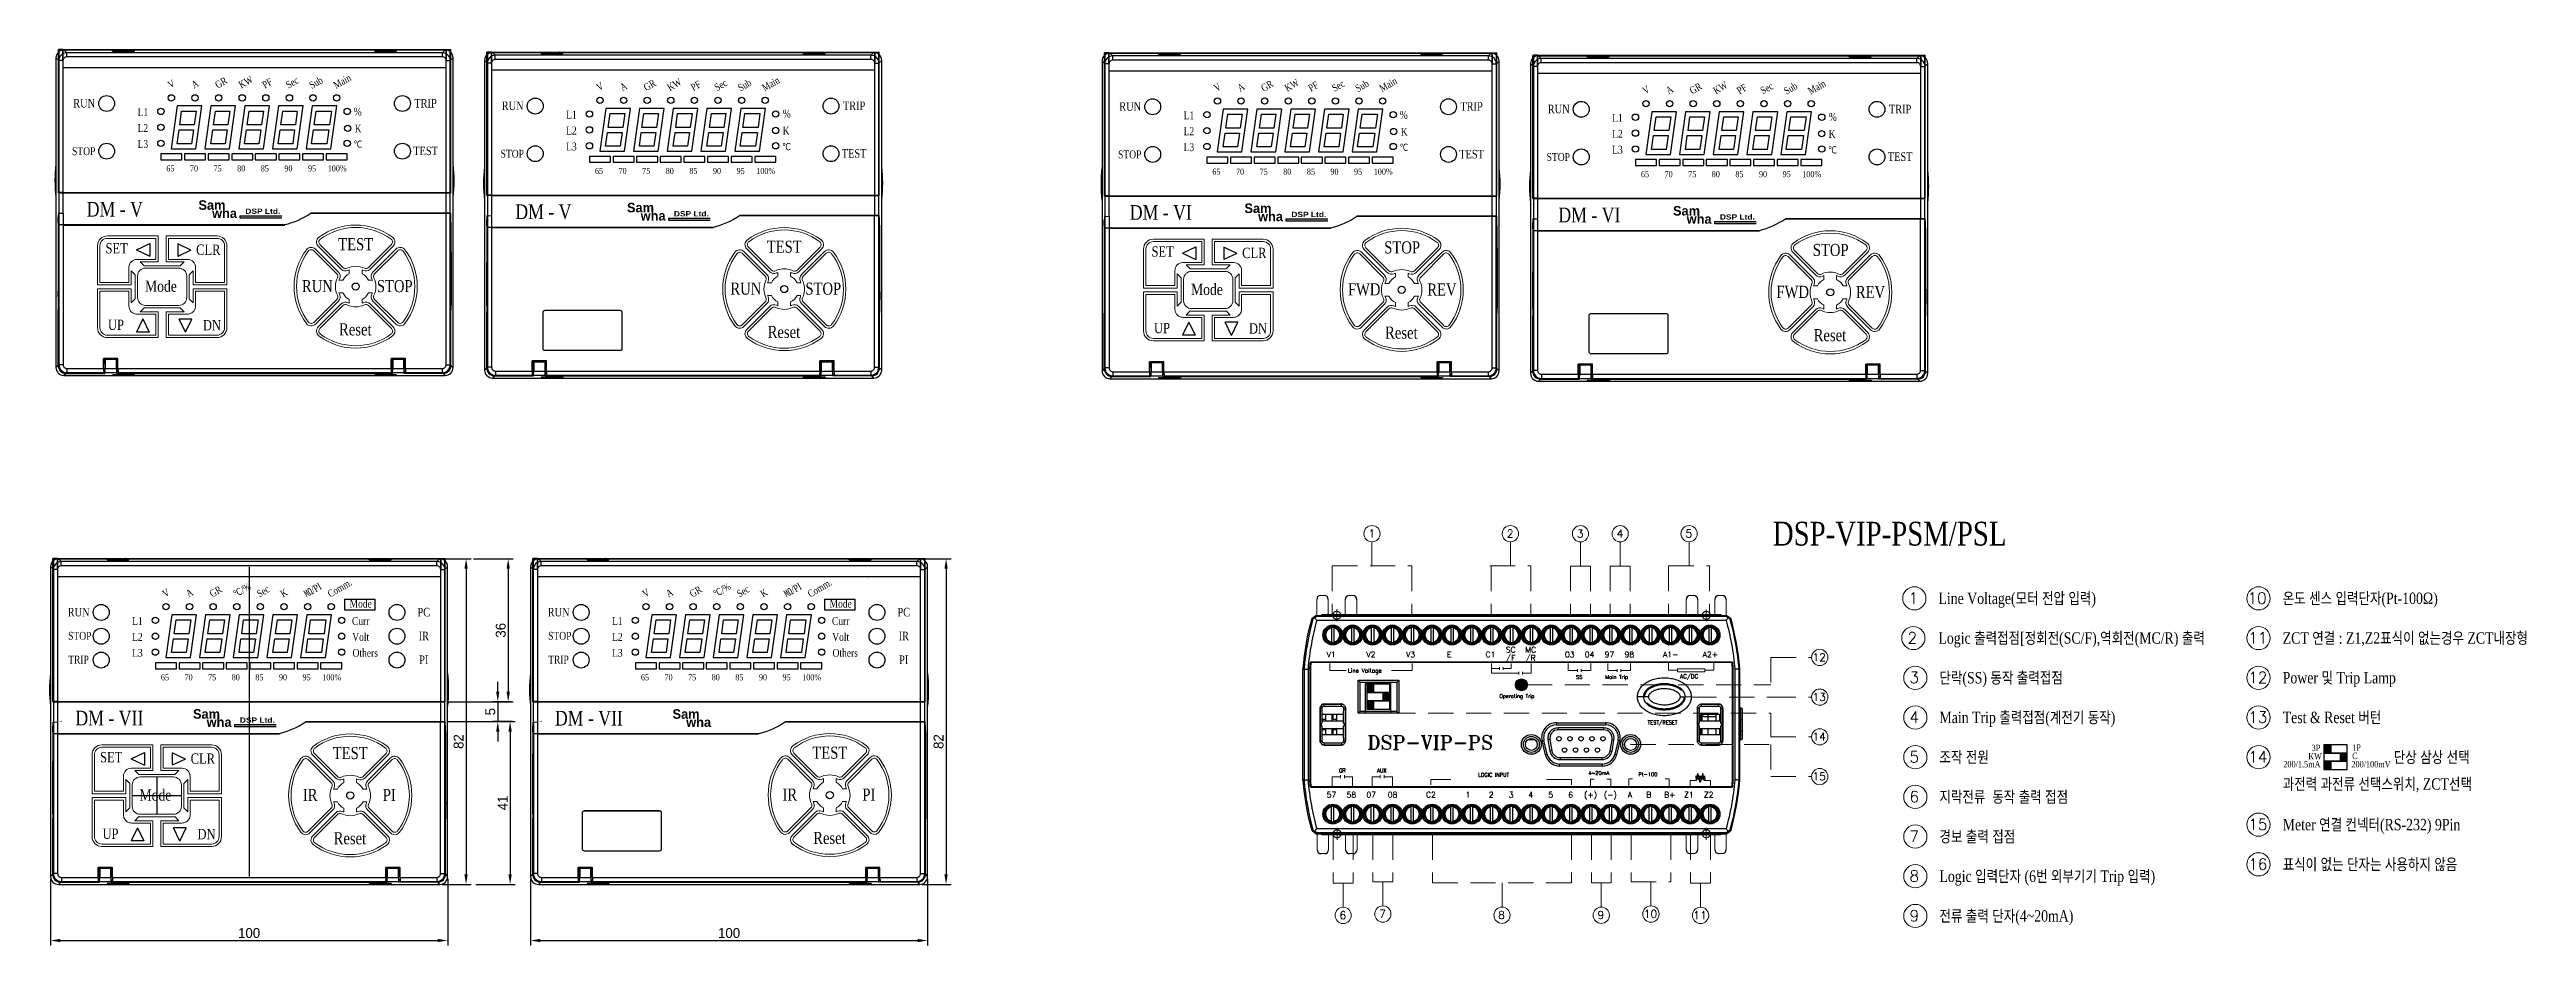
# Model space of a CAD drawing. Header units: millimetres. Extents: x 54 to 1685, y 68 to 1015.
# Drawn here: x 1000 to 1623, y 88 to 314 of the extents above; entities that cross this region are included whole.
import ezdxf
from ezdxf.enums import TextEntityAlignment as Align

# ---------------------------------------------------------------- set-up
doc = ezdxf.new("R2010")
doc.units = ezdxf.units.MM
doc.linetypes.add('ACAD_ISO03W100', pattern=[30, 12, -18])
doc.linetypes.add('DASHED2', pattern=[9.525, 6.35, -3.175])
for name, color, linetype in [('02___PRT_ALL_AXES', 7, 'Continuous'), ('2', 6, 'Continuous'), ('40', 7, 'Continuous'), ('70', 7, 'Continuous')]:
    doc.layers.add(name, color=color, linetype=linetype)
doc.styles.add('SS', font='batang.ttc', dxfattribs={"width": 0.8})
doc.styles.get("Standard").update_dxf_attribs({"font": 'BareunDotumPro1.ttf'})
doc.styles.add('STYLE2', font='romant.shx')
doc.dimstyles.new('ISO-25', dxfattribs={"dimtxt": 2.5, "dimasz": 2.5, "dimexe": 1.25, "dimexo": 0.625, "dimtad": 1, "dimtxsty": 'Standard', "dimcen": 2.5, "dimadec": 0, "dimazin": 0, "dimtfac": 1, "dimtmove": 0, "dimatfit": 3, "dimfxl": 0, "dimarcsym": 0})

msp = doc.modelspace()

# ---------------------------------------------------------------- texts
at = {"color": 0, "style": 'SS', "width": 0.8}
for s, height, p in [('V', 1.814, (1029.977, 303.865)), ('A', 1.814, (1035.921, 303.865)), ('GR', 1.8144, (1041.864, 303.865)), ('KW', 1.8144, (1047.808, 303.865)), ('PF', 1.8144, (1053.751, 303.865)), ('Sec', 1.8144, (1059.695, 303.865)), ('Sub', 1.8144, (1065.598, 303.782)), ('Main', 1.8144, (1071.668, 303.782)), ('GR', 1.8144, (1149.778, 303.226)), ('KW', 1.8144, (1155.721, 303.226)), ('PF', 1.8144, (1161.665, 303.226)), ('Sec', 1.8144, (1167.608, 303.226)), ('Sub', 1.8144, (1173.512, 303.143)), ('Main', 1.8144, (1179.581, 303.143)), ('GR', 1.8144, (1305.258, 303.052)), ('KW', 1.8144, (1311.201, 303.052)), ('PF', 1.8144, (1317.145, 303.052)), ('Sec', 1.8144, (1323.088, 303.052)), ('Sub', 1.8144, (1328.991, 302.969)), ('Main', 1.8144, (1335.061, 302.969)), ('KW', 1.8144, (1419.115, 302.413)), ('Main', 1.8144, (1442.974, 302.33)), ('V', 1.814, (1137.891, 303.226)), ('A', 1.814, (1143.834, 303.226)), ('V', 1.814, (1293.371, 303.052)), ('A', 1.814, (1299.314, 303.052)), ('V', 1.814, (1401.284, 302.413)), ('A', 1.814, (1407.227, 302.413)), ('GR', 1.8144, (1413.171, 302.413)), ('PF', 1.8144, (1425.058, 302.413)), ('Sec', 1.8144, (1431.002, 302.413)), ('Sub', 1.8144, (1436.905, 302.33)), ('V', 1.814, (1028.603, 175.678)), ('A', 1.814, (1034.546, 175.678)), ('GR', 1.8144, (1040.49, 175.678)), ('℃/%', 1.8144, (1046.433, 175.678)), ('Sec', 1.8144, (1052.377, 175.678)), ('K', 1.814, (1058.32, 175.678)), ('㏁/PI', 1.8144, (1064.264, 175.678)), ('Comm.', 1.8144, (1070.207, 175.678)), ('V', 1.814, (1149.465, 175.678)), ('A', 1.814, (1155.409, 175.678)), ('GR', 1.8144, (1161.352, 175.678)), ('℃/%', 1.8144, (1167.296, 175.678)), ('Sec', 1.8144, (1173.239, 175.678)), ('K', 1.814, (1179.183, 175.678)), ('㏁/PI', 1.8144, (1185.126, 175.678)), ('Comm.', 1.8144, (1191.07, 175.678))]:
    msp.add_text(s, height=height, rotation=30, dxfattribs=at).set_placement(p)
at = {"color": 1, "linetype": 'Continuous', "style": 'SS', "width": 0.8}
for s, height, p in [('STOP', 1.9871, (1005.194, 287.145)), ('STOP', 1.9871, (1113.107, 286.506)), ('STOP', 1.9871, (1268.587, 286.332)), ('STOP', 1.9871, (1376.501, 285.694)), ('STOP', 3.0468, (1335.612, 262.39)), ('STOP', 3.0468, (1443.525, 261.751)), ('STOP', 3.0468, (1081.945, 252.639)), ('STOP', 3.0468, (1189.858, 252.001)), ('STOP', 1.9871, (1004.218, 165.078)), ('STOP', 1.9871, (1125.081, 165.078)), ('TRIP', 1.9871, (1004.218, 159.078)), ('TRIP', 1.9871, (1125.081, 159.078)), ('TEST', 3.0468, (1070.844, 135.016)), ('TEST', 3.0468, (1191.602, 135.099))]:
    msp.add_text(s, height=height, dxfattribs=at).set_placement(p)
at = {"color": 0, "style": 'SS', "width": 0.8}
for s, height, p in [('℃', 1.814, (1076.114, 289.028)), ('℃', 1.814, (1184.028, 288.389)), ('℃', 1.814, (1339.507, 288.215)), ('℃', 1.814, (1447.421, 287.576)), ('DSP-VIP-PSM/PSL', 6, (1433.464, 188.805))]:
    msp.add_text(s, height=height, dxfattribs=at).set_placement(p)
at = {"linetype": 'Continuous', "style": 'SS', "width": 0.8}
for p in [(1072.219, 263.203), (1180.132, 262.564)]:
    msp.add_text('TEST', height=3.0468, dxfattribs=at).set_placement(p)
at = {"color": 7, "linetype": 'Continuous', "style": 'SS', "width": 0.8}
for s, p in [('RUN', (1063.071, 252.639)), ('RUN', (1170.984, 252.001)), ('FWD', (1326.464, 251.827)), ('FWD', (1434.378, 251.188)), ('Reset', (1072.442, 241.735)), ('Reset', (1180.355, 241.096)), ('Reset', (1335.835, 240.922)), ('Reset', (1443.749, 240.283)), ('IR', (1063.327, 124.453)), ('PI', (1083.44, 124.453)), ('IR', (1184.085, 124.535)), ('PI', (1204.198, 124.535)), ('Reset', (1071.067, 113.548)), ('Reset', (1191.825, 113.63))]:
    msp.add_text(s, height=3.0468, dxfattribs=at).set_placement(p)
at = {"color": 0, "linetype": 'Continuous', "style": 'SS', "width": 0.8}
for p in [(1346.452, 251.778), (1454.366, 251.14)]:
    msp.add_text('REV', height=3.0468, dxfattribs=at).set_placement(p)
at = {"color": 0, "style": 'STYLE2'}
for s, height, p in [('1', 1.97, (1331.635, 190.848)), ('2', 1.97, (1366.485, 190.848)), ('3', 1.97, (1384.135, 190.827)), ('4', 1.97, (1394.135, 190.827)), ('5', 1.97, (1411.485, 190.848)), ('1', 2.815, (1467.622, 174.158)), ('10', 2.8149, (1552.984, 174.158)), ('SC', 1.4074, (1366.225, 161.849)), ('MC', 1.4074, (1371.141, 161.849)), ('2', 2.815, (1467.372, 164.161)), ('11', 2.8149, (1553.163, 164.158)), ('V1', 1.4074, (1321.115, 160.657)), ('Line Voltage', 1.04255, (1326.455, 156.787)), ('V2', 1.4074, (1331.115, 160.657)), ('V3', 1.4074, (1341.115, 160.657)), ('E', 1.407, (1351.415, 160.657)), ('C1', 1.4074, (1361.115, 160.657)), ('/F', 1.4074, (1366.225, 159.812)), ('/R', 1.4074, (1371.141, 159.812)), ('03', 1.4074, (1381.115, 160.657)), ('SS', 0.9383, (1383.918, 155.212)), ('04', 1.4074, (1386.115, 160.657)), ('97', 1.4074, (1391.115, 160.657)), ('Main Trip', 0.9383, (1391.284, 155.212)), ('98', 1.4074, (1396.115, 160.657)), ('A1-', 1.4074, (1405.804, 160.657)), ('AC/DC', 1.0426, (1410.077, 155.344)), ('A2+', 1.4074, (1415.804, 160.657)), ('12', 1.9704, (1443.443, 159.677)), ('3', 2.815, (1467.872, 154.155)), ('12', 2.8149, (1553.163, 154.158)), ('Operating Trip', 0.92762, (1364.629, 150.41)), ('13', 1.9704, (1443.443, 149.677)), ('TEST/RESET', 0.9276, (1401.96, 143.769)), ('4', 2.815, (1467.872, 144.155)), ('13', 2.8149, (1553.163, 144.158)), ('DSP-VIP-PS', 3.5133, (1331.354, 137.462)), ('14', 1.9704, (1443.443, 139.677)), ('GR', 0.9383, (1324.21, 131.677)), ('AUX', 0.9383, (1333.809, 131.677)), ('LOGIC INPUT', 0.9383, (1359.259, 130.575)), ('4~20mA', 0.9383, (1386.975, 131.013)), ('Pt-100', 0.9383, (1399.613, 130.693)), ('15', 1.9704, (1443.443, 129.677)), ('5', 2.815, (1467.872, 134.155)), ('14', 2.8149, (1553.163, 134.158)), ('57', 1.4074, (1321.115, 125.328)), ('58', 1.4074, (1326.115, 125.328)), ('07', 1.4074, (1331.115, 125.328)), ('08', 1.4074, (1336.491, 125.328)), ('C2', 1.4074, (1346.115, 125.328)), ('1', 1.407, (1356.115, 125.328)), ('2', 1.407, (1361.94, 125.328)), ('3', 1.407, (1366.94, 125.328)), ('4', 1.407, (1371.94, 125.328)), ('5', 1.407, (1376.94, 125.328)), ('6', 1.407, (1381.94, 125.328)), ('(+)', 1.4074, (1385.928, 125.328)), ('(-)', 1.4074, (1390.928, 125.328)), ('A', 1.407, (1396.94, 125.328)), ('B', 1.407, (1401.61, 125.328)), ('B+', 1.4074, (1406.085, 125.328)), ('Z1', 1.4074, (1411.115, 125.328)), ('Z2', 1.4074, (1416.115, 125.328)), ('6', 2.815, (1467.872, 124.155)), ('15', 2.8149, (1553.163, 117.158)), ('7', 2.815, (1467.872, 114.155)), ('8', 2.815, (1467.872, 104.155)), ('16', 2.8149, (1553.163, 107.158)), ('6', 1.97, (1324.324, 94.703)), ('7', 1.97, (1334.324, 95.036)), ('8', 1.97, (1364.324, 94.743)), ('9', 1.97, (1389.324, 94.743)), ('10', 1.9704, (1400.936, 95.036)), ('11', 1.9704, (1413.436, 94.703)), ('9', 2.815, (1467.872, 94.155))]:
    msp.add_text(s, height=height, dxfattribs=at).set_placement(p)
at = {"color": 20, "char_height": 2.40786, "width": 8.65277, "attachment_point": 1}
for insert in [(1037.019, 275.783), (1144.932, 275.144), (1300.412, 274.97), (1408.325, 274.331), (1035.644, 147.596), (1156.402, 147.579)]:
    msp.add_mtext('{\\fPump Demi Bold LET|b0|i0|c0|p2;Sam}', dxfattribs=dict(at, insert=insert))
at = {"color": 5, "char_height": 2.40786, "width": 8.65277, "attachment_point": 1}
for insert in [(1040.466, 273.722), (1148.379, 273.084), (1303.859, 272.909), (1411.772, 272.271), (1039.091, 145.536), (1159.849, 145.518)]:
    msp.add_mtext('{\\fPump Demi Bold LET|b0|i0|c0|p2;wha}', dxfattribs=dict(at, insert=insert))
at = {"color": 0, "char_height": 1.32071, "width": 9.15833, "attachment_point": 1}
for insert in [(1048.832, 273.68), (1156.745, 273.041), (1312.225, 272.867), (1420.138, 272.228), (1047.457, 145.493)]:
    msp.add_mtext('{\\fArial Black|b0|i0|c0|p34;DSP Ltd.}', dxfattribs=dict(at, insert=insert))
at = {"lineweight": 18, "attachment_point": 1, "style": 'SS'}
for s, insert, char_height, width in [('Line Voltage(모터 전압 입력)', (1475.165, 176.955), 2.88, 70.31337), ('온도 센스 입력단자(Pt-100Ω)', (1561.851, 176.955), 2.88, 70.59432), ('Logic 출력접점[정회전(SC/F),역회전(MC/R) 출력', (1475.165, 166.955), 2.88, 76.31718), ('ZCT 연결 : Z1,Z2표식이 없는경우 ZCT내장형', (1561.851, 166.955), 2.88, 69.37651), ('단락(SS) 동작 출력접점', (1475.415, 156.952), 2.88, 54.90367), ('Power 및 Trip Lamp', (1561.851, 156.955), 2.88, 70.59432), ('Main Trip 출력접점(계전기 동작)', (1475.415, 146.952), 2.88, 54.90367), ('Test & Reset 버턴', (1561.851, 146.955), 2.88, 42.57134), ('조작 전원 ', (1475.415, 136.952), 2.88, 30.08667), ('3P', (1569.138, 138.637), 1.6128, 3.29298), ('1P', (1579.339, 138.716), 1.6128, 2.52725), ('단상 삼상 선택', (1589.816, 136.955), 2.88, 70.59432), ('200/1.5mA', (1562.004, 134.534), 1.6128, 10.31095), ('KW', (1568.271, 136.546), 1.6128, 3.97486), ('200/100mV', (1579.139, 134.534), 1.6128, 11.19522), ('C', (1579.339, 136.625), 1.613, 1.64299), ('지락전류  동작 출력 접점', (1475.415, 126.952), 2.88, 70.31337), ('과전력 과전류 선택스위치, ZCT선택', (1561.851, 130.195), 2.88, 70.59432), ('Meter 연결 컨넥터(RS-232) 9Pin', (1561.851, 119.956), 2.88, 70.31337), ('경보 출력 접점', (1475.415, 116.952), 2.88, 70.59432), ('Logic 입력단자 (6번 외부기기 Trip 입력)', (1475.415, 106.952), 2.88, 70.59432), ('표식이 없는 단자는 사용하지 않음', (1561.851, 109.956), 2.88, 70.59432), ('전류 출력 단자(4~20mA)', (1475.415, 96.952), 2.88, 70.31337)]:
    msp.add_mtext(s, dxfattribs=dict(at, insert=insert, char_height=char_height, width=width))
at = {"layer": '40', "color": 0, "style": 'SS', "width": 0.8}
for s, height, p in [('RUN', 2.1528, (1008.237, 299.144)), ('TRIP', 2.1528, (1094.208, 299.144)), ('RUN', 2.1528, (1116.15, 298.505)), ('TRIP', 2.1528, (1202.122, 298.505)), ('RUN', 2.1528, (1271.63, 298.331)), ('TRIP', 2.1528, (1357.602, 298.331)), ('RUN', 2.1528, (1379.544, 297.692)), ('TRIP', 2.1528, (1465.515, 297.692)), ('L1', 1.9802, (1023.027, 296.996)), ('L2', 1.9802, (1023.027, 292.985)), ('%', 1.98, (1077.122, 297.108)), ('K', 1.98, (1077.255, 292.852)), ('L1', 1.9802, (1130.94, 296.358)), ('L2', 1.9802, (1130.94, 292.346)), ('K', 1.98, (1185.009, 292.319)), ('%', 1.98, (1185.169, 296.603)), ('L1', 1.9802, (1286.42, 296.183)), ('L2', 1.9802, (1286.42, 292.172)), ('%', 1.98, (1340.516, 296.296)), ('K', 1.98, (1340.649, 292.039)), ('L1', 1.9802, (1394.334, 295.545)), ('L2', 1.9802, (1394.334, 291.533)), ('K', 1.98, (1448.402, 291.506)), ('%', 1.98, (1448.562, 295.79)), ('L3', 1.9802, (1023.027, 288.973)), ('TEST', 2.1528, (1094.208, 287.144)), ('L3', 1.9802, (1130.94, 288.334)), ('TEST', 2.1528, (1202.122, 286.505)), ('L3', 1.9802, (1286.42, 288.16)), ('TEST', 2.1528, (1357.602, 286.331)), ('L3', 1.9802, (1394.334, 287.521)), ('TEST', 2.1528, (1465.515, 285.692)), ('65', 1.5232, (1029.966, 283.045)), ('70', 1.5232, (1035.909, 283.045)), ('75', 1.5232, (1041.853, 283.045)), ('80', 1.5232, (1047.796, 283.045)), ('85', 1.5232, (1053.74, 283.045)), ('90', 1.5232, (1059.683, 283.045)), ('95', 1.5232, (1065.627, 283.045)), ('100%%%', 1.5232, (1071.961, 283.045)), ('65', 1.5232, (1137.879, 282.407)), ('70', 1.5232, (1143.822, 282.407)), ('75', 1.5232, (1149.766, 282.407)), ('80', 1.5232, (1155.71, 282.407)), ('85', 1.5232, (1161.653, 282.407)), ('90', 1.5232, (1167.597, 282.407)), ('95', 1.5232, (1173.54, 282.407)), ('100%%%', 1.5232, (1179.874, 282.407)), ('65', 1.5232, (1293.359, 282.232)), ('70', 1.5232, (1299.302, 282.232)), ('75', 1.5232, (1305.246, 282.232)), ('80', 1.5232, (1311.189, 282.232)), ('85', 1.5232, (1317.133, 282.232)), ('90', 1.5232, (1323.076, 282.232)), ('95', 1.5232, (1329.02, 282.232)), ('100%%%', 1.5232, (1335.354, 282.232)), ('65', 1.5232, (1401.272, 281.594)), ('70', 1.5232, (1407.216, 281.594)), ('75', 1.5232, (1413.159, 281.594)), ('80', 1.5232, (1419.103, 281.594)), ('85', 1.5232, (1425.046, 281.594)), ('90', 1.5232, (1430.99, 281.594)), ('95', 1.5232, (1436.933, 281.594)), ('100%%%', 1.5232, (1443.267, 281.594)), ('SET', 2.6049, (1016.425, 262.384)), ('CLR', 2.6049, (1039.507, 262.027)), ('SET', 2.6049, (1279.818, 261.571)), ('CLR', 2.6049, (1302.9, 261.214)), ('Mode', 2.8417, (1027.575, 252.726)), ('Mode', 2.8417, (1290.968, 251.913)), ('UP', 2.6049, (1016.258, 243.11)), ('DN', 2.6049, (1040.422, 242.998)), ('UP', 2.6049, (1279.651, 242.297)), ('DN', 2.6049, (1303.815, 242.185)), ('Mode', 1.9802, (1077.876, 173.177)), ('Mode', 1.9802, (1198.739, 173.177)), ('RUN', 2.1528, (1006.862, 170.957)), ('L1', 1.9802, (1021.652, 168.81)), ('Curr', 1.9802, (1077.876, 168.81)), ('PC', 2.1528, (1093.765, 170.957)), ('RUN', 2.1528, (1127.725, 170.957)), ('L1', 1.9802, (1142.515, 168.81)), ('Curr', 1.9802, (1198.739, 168.81)), ('PC', 2.1528, (1214.627, 170.957)), ('L2', 1.9802, (1021.652, 164.798)), ('L3', 1.9802, (1021.652, 160.786)), ('Volt', 1.9802, (1077.876, 164.798)), ('Others', 1.9802, (1079.017, 160.786)), ('IR', 2.1528, (1093.765, 164.957)), ('L2', 1.9802, (1142.515, 164.798)), ('L3', 1.9802, (1142.515, 160.786)), ('Volt', 1.9802, (1198.739, 164.798)), ('Others', 1.9802, (1199.88, 160.786)), ('IR', 2.1528, (1214.627, 164.957)), ('65', 1.5232, (1028.591, 154.859)), ('70', 1.5232, (1034.534, 154.859)), ('75', 1.5232, (1040.478, 154.859)), ('80', 1.5232, (1046.421, 154.859)), ('85', 1.5232, (1052.365, 154.859)), ('90', 1.5232, (1058.308, 154.859)), ('95', 1.5232, (1064.252, 154.859)), ('100%%%', 1.5232, (1070.586, 154.859)), ('PI', 2.1528, (1093.765, 158.957)), ('65', 1.5232, (1149.453, 154.859)), ('70', 1.5232, (1155.397, 154.859)), ('75', 1.5232, (1161.341, 154.859)), ('80', 1.5232, (1167.284, 154.859)), ('85', 1.5232, (1173.228, 154.859)), ('90', 1.5232, (1179.171, 154.859)), ('95', 1.5232, (1185.115, 154.859)), ('100%%%', 1.5232, (1191.449, 154.859)), ('PI', 2.1528, (1214.627, 158.957)), ('SET', 2.6049, (1015.05, 134.198)), ('CLR', 2.6049, (1038.132, 133.84)), ('Mode', 2.8417, (1026.2, 124.539)), ('UP', 2.6049, (1014.883, 114.924)), ('DN', 2.6049, (1039.047, 114.811))]:
    msp.add_text(s, height=height, dxfattribs=at).set_placement(p, align=Align.CENTER)
at = {"layer": '40', "color": 0, "lineweight": -3, "style": 'SS', "width": 0.8}
for s, p in [('DM - V', (1015.96, 271.678)), ('DM - V', (1123.874, 271.039)), ('DM - VI', (1279.354, 270.865)), ('DM - VI', (1387.267, 270.226)), ('DM - VII', (1014.586, 143.491)), ('DM - VII', (1135.343, 143.474))]:
    msp.add_text(s, height=3.6942, dxfattribs=at).set_placement(p, align=Align.CENTER)

# ---------------------------------------------------------------- blocks, each defined once
blk = doc.blocks.new('*D9')
at = {"color": 0, "lineweight": -2}
for p, q in [((1098.4, 185.46), (1105.66, 185.46)), ((1104.41, 182.96), (1104.41, 105.96)), ((1098.4, 103.46), (1105.66, 103.46))]:
    blk.add_line(p, q, dxfattribs=at)
at = {"color": 0}
for points in [[(1104.83, 182.96), (1104, 182.96), (1104.41, 185.46)], [(1104, 105.96), (1104.83, 105.96), (1104.41, 103.46)]]:
    blk.add_solid(points, dxfattribs=at)
at = {"layer": 'Defpoints', "color": 0}
for p in [(1097.78, 185.46), (1097.78, 103.46), (1104.41, 103.46)]:
    blk.add_point(p, dxfattribs=at)
at = {"color": 0, "insert": (1102.54, 139.43), "char_height": 2.5, "attachment_point": 5, "rotation": 90}
blk.add_mtext('82', dxfattribs=at)
blk = doc.blocks.new('*D10')
at = {"color": 0, "lineweight": -2}
for p, q in [((999.78, 104.83), (999.78, 88.06)), ((1099.78, 104.83), (1099.78, 88.06)), ((1002.28, 89.31), (1097.28, 89.31))]:
    blk.add_line(p, q, dxfattribs=at)
at = {"color": 0}
for points in [[(1002.28, 89.73), (1002.28, 88.9), (999.78, 89.31)], [(1097.28, 88.9), (1097.28, 89.73), (1099.78, 89.31)]]:
    blk.add_solid(points, dxfattribs=at)
at = {"layer": 'Defpoints', "color": 0}
for p in [(999.78, 105.46), (1099.78, 105.46), (1099.78, 89.31)]:
    blk.add_point(p, dxfattribs=at)
at = {"color": 0, "insert": (1049.78, 91.19), "char_height": 2.5, "attachment_point": 5}
blk.add_mtext('100', dxfattribs=at)
blk = doc.blocks.new('*D11')
at = {"color": 0, "lineweight": -2}
for p, q in [((1219.27, 185.46), (1226.53, 185.46)), ((1225.28, 182.96), (1225.28, 105.96)), ((1219.27, 103.46), (1226.53, 103.46))]:
    blk.add_line(p, q, dxfattribs=at)
at = {"color": 0}
for points in [[(1225.69, 182.96), (1224.86, 182.96), (1225.28, 185.46)], [(1224.86, 105.96), (1225.69, 105.96), (1225.28, 103.46)]]:
    blk.add_solid(points, dxfattribs=at)
at = {"layer": 'Defpoints', "color": 0}
for p in [(1218.64, 185.46), (1218.64, 103.46), (1225.28, 103.46)]:
    blk.add_point(p, dxfattribs=at)
at = {"color": 0, "insert": (1223.4, 139.43), "char_height": 2.5, "attachment_point": 5, "rotation": 90}
blk.add_mtext('82', dxfattribs=at)
blk = doc.blocks.new('*D12')
at = {"color": 0, "lineweight": -2}
for p, q in [((1120.64, 104.83), (1120.64, 88.06)), ((1220.64, 104.83), (1220.64, 88.06)), ((1123.14, 89.31), (1218.14, 89.31))]:
    blk.add_line(p, q, dxfattribs=at)
at = {"color": 0}
for points in [[(1123.14, 89.73), (1123.14, 88.9), (1120.64, 89.31)], [(1218.14, 88.9), (1218.14, 89.73), (1220.64, 89.31)]]:
    blk.add_solid(points, dxfattribs=at)
at = {"layer": 'Defpoints', "color": 0}
for p in [(1120.64, 105.46), (1220.64, 105.46), (1220.64, 89.31)]:
    blk.add_point(p, dxfattribs=at)
at = {"color": 0, "insert": (1170.64, 91.19), "char_height": 2.5, "attachment_point": 5}
blk.add_mtext('100', dxfattribs=at)
blk = doc.blocks.new('*D13')
at = {"color": 0, "lineweight": -2}
for p, q in [((1099.74, 144.46), (1116.76, 144.46)), ((1115.51, 141.96), (1115.51, 105.96)), ((1106.91, 103.46), (1116.76, 103.46))]:
    blk.add_line(p, q, dxfattribs=at)
at = {"color": 0}
for points in [[(1115.92, 141.96), (1115.09, 141.96), (1115.51, 144.46)], [(1115.09, 105.96), (1115.92, 105.96), (1115.51, 103.46)]]:
    blk.add_solid(points, dxfattribs=at)
at = {"layer": 'Defpoints', "color": 0}
for p in [(1099.11, 144.46), (1106.29, 103.46), (1115.51, 103.46)]:
    blk.add_point(p, dxfattribs=at)
at = {"color": 0, "insert": (1113.63, 123.96), "char_height": 2.5, "attachment_point": 5, "rotation": 90}
blk.add_mtext('41', dxfattribs=at)
blk = doc.blocks.new('*D14')
at = {"color": 0, "lineweight": -2}
for p, q in [((1106.29, 185.46), (1116.27, 185.46)), ((1115.02, 182.96), (1115.02, 151.96)), ((1099.69, 149.46), (1116.27, 149.46))]:
    blk.add_line(p, q, dxfattribs=at)
at = {"color": 0}
for points in [[(1115.44, 182.96), (1114.61, 182.96), (1115.02, 185.46)], [(1114.61, 151.96), (1115.44, 151.96), (1115.02, 149.46)]]:
    blk.add_solid(points, dxfattribs=at)
at = {"layer": 'Defpoints', "color": 0}
for p in [(1105.66, 185.46), (1099.07, 149.46), (1115.02, 149.46)]:
    blk.add_point(p, dxfattribs=at)
at = {"color": 0, "insert": (1113.15, 167.46), "char_height": 2.5, "attachment_point": 5, "rotation": 90}
blk.add_mtext('36', dxfattribs=at)
blk = doc.blocks.new('*D15')
at = {"color": 0, "lineweight": -2}
for p, q in [((1112.4, 151.96), (1112.4, 154.46)), ((1115.65, 149.46), (1111.15, 149.46)), ((1116.13, 144.46), (1111.15, 144.46)), ((1112.4, 149.46), (1112.4, 144.46)), ((1112.4, 141.96), (1112.4, 139.46))]:
    blk.add_line(p, q, dxfattribs=at)
at = {"color": 0}
for points in [[(1111.98, 151.96), (1112.81, 151.96), (1112.4, 149.46)], [(1112.81, 141.96), (1111.98, 141.96), (1112.4, 144.46)]]:
    blk.add_solid(points, dxfattribs=at)
at = {"layer": 'Defpoints', "color": 0}
for p in [(1112.4, 144.46), (1116.27, 149.46), (1116.76, 144.46)]:
    blk.add_point(p, dxfattribs=at)
at = {"color": 0, "insert": (1110.52, 146.96), "char_height": 2.5, "attachment_point": 5, "rotation": 90}
blk.add_mtext('5', dxfattribs=at)

# ---------------------------------------------------------------- dimensions: what is measured, and where the dimension line sits
for base, p1, p2, picture, middle in [((1104.413, 103.459), (1097.78, 185.463), (1097.78, 103.459), '*D9', (1104.413, 139.433)), ((1225.275, 103.459), (1218.643, 185.463), (1218.643, 103.459), '*D11', (1225.275, 139.433))]:
    dim = msp.add_linear_dim(base=base, p1=p1, p2=p2, angle=90, dimstyle='ISO-25')
    dim.commit()
    dim.dimension.update_dxf_attribs({"geometry": picture, "text_midpoint": middle, "dimtype": 160})
for base, p1, p2, picture, middle in [((1115.023, 149.462), (1105.663, 185.463), (1099.07, 149.462), '*D14', (1113.148, 167.463)), ((1112.398, 144.459), (1116.273, 149.462), (1116.755, 144.459), '*D15', (1110.523, 146.961)), ((1115.505, 103.459), (1099.112, 144.459), (1106.288, 103.459), '*D13', (1113.63, 123.959))]:
    dim = msp.add_linear_dim(base=base, p1=p1, p2=p2, angle=90, dimstyle='ISO-25')
    dim.commit()
    dim.dimension.update_dxf_attribs({"geometry": picture, "text_midpoint": middle})
for base, p1, p2, picture, middle in [((1099.777, 89.315), (999.777, 105.457), (1099.777, 105.457), '*D10', (1049.777, 91.19)), ((1220.64, 89.315), (1120.64, 105.457), (1220.64, 105.457), '*D12', (1170.64, 91.19))]:
    dim = msp.add_linear_dim(base=base, p1=p1, p2=p2, dimstyle='ISO-25')
    dim.commit()
    dim.dimension.update_dxf_attribs({"geometry": picture, "text_midpoint": middle})

# ---------------------------------------------------------------- hatches: boundary and pattern name
for points in [[(1047.552, 271.297), (1047.552, 271.891), (1057.99, 271.891), (1057.99, 271.297)], [(1155.465, 270.659), (1155.465, 271.253), (1165.903, 271.253), (1165.903, 270.659)], [(1310.945, 270.484), (1310.945, 271.078), (1321.383, 271.078), (1321.383, 270.484)], [(1418.859, 269.846), (1418.859, 270.44), (1429.296, 270.44), (1429.296, 269.846)], [(1046.177, 143.111), (1046.177, 143.705), (1056.615, 143.705), (1056.615, 143.111)]]:
    msp.add_hatch(color=5).paths.add_polyline_path(points)
at = {"layer": '70', "lineweight": 20}
h = msp.add_hatch(dxfattribs=at)
h.set_pattern_fill('ANSI31', color=3, scale=0.6, style=0)
h.set_pattern_definition([(45, (-1797.18689, 14975.66676), (-0.0530330086, 0.0530330086), [])])
h.paths.add_polyline_path([(1371.548, 153.696, 1), (1368.784, 153.696, 1)])

# ---------------------------------------------------------------- linework, layer by layer
at = {"color": 7, "linetype": 'Continuous'}
for p, q in [((1001.86, 313.743), (1001.755, 313.726)), ((1001.755, 277.666), (1001.755, 313.726)), ((1001.755, 313.726), (1016.312, 313.726)), ((1001.755, 313.676), (1001.86, 313.659)), ((1001.755, 313.676), (1016.402, 313.676)), ((1002.912, 313.752), (1001.86, 313.743)), ((1001.86, 310.945), (1001.86, 313.743)), ((1001.86, 313.659), (1001.86, 277.733)), ((1002.912, 313.65), (1001.86, 313.659)), ((1002.912, 310.945), (1002.912, 313.752)), ((1002.912, 313.752), (1099.392, 313.752)), ((1002.912, 313.65), (1002.912, 277.742)), ((1002.912, 313.65), (1099.392, 313.65)), ((1003.857, 312.942), (1003.149, 313.65)), ((1099.155, 313.65), (1003.149, 313.65)), ((1003.857, 311.89), (1003.857, 312.942)), ((1098.447, 312.942), (1003.857, 312.942)), ((1098.447, 311.89), (1003.857, 311.89)), ((1015.402, 313.377), (1015.402, 313.443)), ((1015.402, 313.443), (1020.902, 313.443)), ((1015.402, 313.377), (1020.902, 313.377)), ((1016.312, 313.726), (1016.327, 313.733)), ((1016.312, 313.726), (1016.312, 313.676)), ((1016.327, 313.733), (1019.977, 313.733)), ((1016.402, 313.726), (1016.402, 313.676)), ((1016.416, 313.726), (1016.416, 313.669)), ((1016.416, 313.669), (1019.888, 313.669)), ((1019.888, 313.669), (1019.888, 313.726)), ((1019.902, 313.676), (1019.902, 313.726)), ((1019.902, 313.676), (1049.402, 313.676)), ((1019.992, 313.726), (1019.977, 313.733)), ((1019.992, 313.726), (1019.992, 313.676)), ((1019.992, 313.726), (1049.312, 313.726)), ((1020.902, 313.377), (1020.902, 313.443)), ((1052.902, 313.676), (1082.402, 313.676)), ((1052.992, 313.726), (1082.312, 313.726)), ((1081.402, 313.377), (1081.402, 313.443)), ((1081.402, 313.443), (1086.902, 313.443)), ((1081.402, 313.377), (1086.902, 313.377)), ((1082.312, 313.726), (1082.327, 313.733)), ((1082.312, 313.726), (1082.312, 313.676)), ((1082.327, 313.733), (1085.977, 313.733)), ((1082.402, 313.726), (1082.402, 313.676)), ((1082.416, 313.726), (1082.416, 313.669)), ((1082.416, 313.669), (1085.888, 313.669)), ((1085.902, 313.676), (1100.549, 313.676)), ((1085.992, 313.726), (1100.549, 313.726)), ((1086.902, 313.377), (1086.902, 313.443)), ((1098.447, 312.942), (1099.155, 313.65)), ((1098.447, 311.89), (1098.447, 312.942)), ((1099.392, 313.752), (1100.444, 313.743)), ((1099.392, 313.752), (1099.392, 310.945)), ((1099.392, 313.65), (1100.444, 313.659)), ((1099.392, 277.742), (1099.392, 313.65)), ((1100.444, 313.743), (1100.549, 313.726)), ((1100.444, 313.743), (1100.444, 310.945)), ((1100.549, 313.676), (1100.444, 313.659)), ((1100.444, 277.733), (1100.444, 313.659)), ((1100.549, 277.666), (1100.549, 313.726)), ((1109.773, 313.105), (1109.668, 313.087)), ((1109.668, 277.027), (1109.668, 313.087)), ((1109.668, 313.087), (1124.226, 313.087)), ((1109.668, 313.037), (1109.773, 313.02)), ((1109.668, 313.037), (1124.315, 313.037)), ((1110.825, 313.114), (1109.773, 313.105)), ((1109.773, 310.306), (1109.773, 313.105)), ((1109.773, 313.02), (1109.773, 277.095)), ((1110.825, 313.011), (1109.773, 313.02)), ((1110.825, 310.306), (1110.825, 313.114)), ((1110.825, 313.114), (1207.305, 313.114)), ((1110.825, 313.011), (1110.825, 277.104)), ((1110.825, 313.011), (1207.305, 313.011)), ((1111.77, 312.304), (1111.063, 313.011)), ((1207.068, 313.011), (1111.063, 313.011)), ((1111.77, 311.251), (1111.77, 312.304)), ((1206.361, 312.304), (1111.77, 312.304)), ((1123.315, 312.739), (1123.315, 312.804)), ((1123.315, 312.804), (1128.815, 312.804)), ((1123.315, 312.739), (1128.815, 312.739)), ((1124.226, 313.087), (1124.24, 313.095)), ((1124.226, 313.087), (1124.226, 313.037)), ((1124.24, 313.095), (1127.89, 313.095)), ((1124.315, 313.087), (1124.315, 313.037)), ((1124.329, 313.087), (1124.329, 313.03)), ((1124.329, 313.03), (1127.801, 313.03)), ((1127.801, 313.03), (1127.801, 313.087)), ((1127.815, 313.037), (1127.815, 313.087)), ((1127.815, 313.037), (1157.315, 313.037)), ((1127.905, 313.087), (1127.89, 313.095)), ((1127.905, 313.087), (1127.905, 313.037)), ((1127.905, 313.087), (1157.226, 313.087)), ((1128.815, 312.739), (1128.815, 312.804)), ((1160.815, 313.037), (1190.315, 313.037)), ((1160.905, 313.087), (1190.226, 313.087)), ((1189.315, 312.739), (1189.315, 312.804)), ((1189.315, 312.804), (1194.815, 312.804)), ((1189.315, 312.739), (1194.815, 312.739)), ((1190.226, 313.087), (1190.24, 313.095)), ((1190.226, 313.087), (1190.226, 313.037)), ((1190.24, 313.095), (1193.89, 313.095)), ((1190.315, 313.087), (1190.315, 313.037)), ((1190.329, 313.087), (1190.329, 313.03)), ((1190.329, 313.03), (1193.801, 313.03)), ((1193.815, 313.037), (1208.463, 313.037)), ((1193.905, 313.087), (1208.463, 313.087)), ((1194.815, 312.739), (1194.815, 312.804)), ((1206.361, 312.304), (1207.068, 313.011)), ((1206.361, 311.251), (1206.361, 312.304)), ((1207.305, 313.114), (1208.358, 313.105)), ((1207.305, 313.114), (1207.305, 310.306)), ((1207.305, 313.011), (1208.358, 313.02)), ((1207.305, 277.104), (1207.305, 313.011)), ((1208.358, 313.105), (1208.463, 313.087)), ((1208.358, 313.105), (1208.358, 310.306)), ((1208.463, 313.037), (1208.358, 313.02)), ((1208.358, 277.095), (1208.358, 313.02)), ((1208.463, 277.027), (1208.463, 313.087)), ((1265.253, 312.93), (1265.148, 312.913)), ((1265.148, 276.853), (1265.148, 312.913)), ((1265.148, 312.913), (1279.705, 312.913)), ((1265.148, 312.863), (1265.253, 312.846)), ((1265.148, 312.863), (1279.795, 312.863)), ((1266.305, 312.939), (1265.253, 312.93)), ((1265.253, 310.132), (1265.253, 312.93)), ((1265.253, 312.846), (1265.253, 276.92)), ((1266.305, 312.837), (1265.253, 312.846)), ((1266.305, 310.132), (1266.305, 312.939)), ((1266.305, 312.939), (1362.785, 312.939)), ((1266.305, 312.837), (1266.305, 276.929)), ((1266.305, 312.837), (1362.785, 312.837)), ((1267.25, 312.129), (1266.543, 312.837)), ((1362.548, 312.837), (1266.543, 312.837)), ((1267.25, 311.077), (1267.25, 312.129)), ((1361.84, 312.129), (1267.25, 312.129)), ((1278.795, 312.564), (1278.795, 312.63)), ((1278.795, 312.63), (1284.295, 312.63)), ((1278.795, 312.564), (1284.295, 312.564)), ((1279.705, 312.913), (1279.72, 312.92)), ((1279.705, 312.913), (1279.705, 312.863)), ((1279.72, 312.92), (1283.37, 312.92)), ((1279.795, 312.913), (1279.795, 312.863)), ((1279.809, 312.913), (1279.809, 312.856)), ((1279.809, 312.856), (1283.281, 312.856)), ((1283.281, 312.856), (1283.281, 312.913)), ((1283.295, 312.863), (1283.295, 312.913)), ((1283.295, 312.863), (1312.795, 312.863)), ((1283.385, 312.913), (1283.37, 312.92)), ((1283.385, 312.913), (1283.385, 312.863)), ((1283.385, 312.913), (1312.705, 312.913)), ((1284.295, 312.564), (1284.295, 312.63)), ((1316.295, 312.863), (1345.795, 312.863)), ((1316.385, 312.913), (1345.705, 312.913)), ((1344.795, 312.564), (1344.795, 312.63)), ((1344.795, 312.63), (1350.295, 312.63)), ((1344.795, 312.564), (1350.295, 312.564)), ((1345.705, 312.913), (1345.72, 312.92)), ((1345.705, 312.913), (1345.705, 312.863)), ((1345.72, 312.92), (1349.37, 312.92)), ((1345.795, 312.913), (1345.795, 312.863)), ((1345.809, 312.913), (1345.809, 312.856)), ((1345.809, 312.856), (1349.281, 312.856)), ((1349.295, 312.863), (1363.943, 312.863)), ((1349.385, 312.913), (1363.943, 312.913)), ((1350.295, 312.564), (1350.295, 312.63)), ((1361.84, 312.129), (1362.548, 312.837)), ((1361.84, 311.077), (1361.84, 312.129)), ((1362.785, 312.939), (1363.838, 312.93)), ((1362.785, 312.939), (1362.785, 310.132)), ((1362.785, 312.837), (1363.838, 312.846)), ((1362.785, 276.929), (1362.785, 312.837)), ((1363.838, 312.93), (1363.943, 312.913)), ((1363.838, 312.93), (1363.838, 310.132)), ((1363.943, 312.863), (1363.838, 312.846)), ((1363.838, 276.92), (1363.838, 312.846)), ((1363.943, 276.853), (1363.943, 312.913)), ((1373.166, 312.292), (1373.061, 312.274)), ((1373.061, 276.214), (1373.061, 312.274)), ((1373.061, 312.274), (1387.619, 312.274)), ((1373.061, 312.224), (1373.166, 312.207)), ((1373.061, 312.224), (1387.709, 312.224)), ((1374.219, 312.301), (1373.166, 312.292)), ((1373.166, 309.493), (1373.166, 312.292)), ((1373.166, 312.207), (1373.166, 276.282)), ((1374.219, 312.198), (1373.166, 312.207)), ((1374.219, 309.493), (1374.219, 312.301)), ((1374.219, 312.301), (1470.699, 312.301)), ((1374.219, 312.198), (1374.219, 276.291)), ((1374.219, 312.198), (1470.699, 312.198)), ((1375.163, 311.491), (1374.456, 312.198)), ((1470.461, 312.198), (1374.456, 312.198)), ((1386.709, 311.926), (1386.709, 311.991)), ((1386.709, 311.991), (1392.209, 311.991)), ((1386.709, 311.926), (1392.209, 311.926)), ((1387.619, 312.274), (1387.634, 312.282)), ((1387.619, 312.274), (1387.619, 312.224)), ((1387.634, 312.282), (1391.284, 312.282)), ((1387.709, 312.274), (1387.709, 312.224)), ((1387.723, 312.274), (1387.723, 312.218)), ((1387.723, 312.218), (1391.195, 312.218)), ((1391.195, 312.218), (1391.195, 312.274)), ((1391.209, 312.224), (1391.209, 312.274)), ((1391.209, 312.224), (1420.709, 312.224)), ((1391.298, 312.274), (1391.284, 312.282)), ((1391.298, 312.274), (1391.298, 312.224)), ((1391.298, 312.274), (1420.619, 312.274)), ((1392.209, 311.926), (1392.209, 311.991)), ((1424.209, 312.224), (1453.709, 312.224)), ((1424.298, 312.274), (1453.619, 312.274)), ((1452.709, 311.926), (1452.709, 311.991)), ((1452.709, 311.991), (1458.209, 311.991)), ((1452.709, 311.926), (1458.209, 311.926)), ((1453.619, 312.274), (1453.634, 312.282)), ((1453.619, 312.274), (1453.619, 312.224)), ((1453.634, 312.282), (1457.284, 312.282)), ((1453.709, 312.274), (1453.709, 312.224)), ((1453.723, 312.274), (1453.723, 312.218)), ((1453.723, 312.218), (1457.195, 312.218)), ((1457.209, 312.224), (1471.856, 312.224)), ((1457.298, 312.274), (1471.856, 312.274)), ((1458.209, 311.926), (1458.209, 311.991)), ((1469.754, 311.491), (1470.461, 312.198)), ((1470.699, 312.301), (1471.751, 312.292)), ((1470.699, 312.301), (1470.699, 309.493)), ((1470.699, 312.198), (1471.751, 312.207)), ((1470.699, 276.291), (1470.699, 312.198)), ((1471.751, 312.292), (1471.856, 312.274)), ((1471.751, 312.292), (1471.751, 309.493)), ((1471.856, 312.224), (1471.751, 312.207)), ((1471.751, 276.282), (1471.751, 312.207)), ((1471.856, 276.214), (1471.856, 312.274)), ((1001.152, 311.653), (1001.152, 233.643)), ((1001.86, 310.945), (1001.152, 311.653)), ((1002.912, 310.945), (1001.86, 310.945)), ((1099.155, 309.15), (1003.149, 309.15)), ((1099.392, 310.945), (1100.444, 310.945)), ((1100.444, 310.945), (1101.152, 311.653)), ((1101.152, 233.643), (1101.152, 311.653)), ((1109.065, 311.014), (1109.065, 233.005)), ((1109.773, 310.306), (1109.065, 311.014)), ((1110.825, 310.306), (1109.773, 310.306)), ((1207.068, 308.511), (1111.063, 308.511)), ((1206.361, 311.251), (1111.77, 311.251)), ((1207.305, 310.306), (1208.358, 310.306)), ((1208.358, 310.306), (1209.065, 311.014)), ((1209.065, 233.005), (1209.065, 311.014)), ((1264.545, 310.84), (1264.545, 232.83)), ((1265.253, 310.132), (1264.545, 310.84)), ((1266.305, 310.132), (1265.253, 310.132)), ((1362.548, 308.337), (1266.543, 308.337)), ((1361.84, 311.077), (1267.25, 311.077)), ((1362.785, 310.132), (1363.838, 310.132)), ((1363.838, 310.132), (1364.545, 310.84)), ((1364.545, 232.83), (1364.545, 310.84)), ((1372.459, 310.201), (1372.459, 232.192)), ((1373.166, 309.493), (1372.459, 310.201)), ((1374.219, 309.493), (1373.166, 309.493)), ((1470.461, 307.698), (1374.456, 307.698)), ((1375.163, 310.438), (1375.163, 311.491)), ((1469.754, 311.491), (1375.163, 311.491)), ((1469.754, 310.438), (1375.163, 310.438)), ((1469.754, 310.438), (1469.754, 311.491)), ((1470.699, 309.493), (1471.751, 309.493)), ((1471.751, 309.493), (1472.459, 310.201)), ((1472.459, 232.192), (1472.459, 310.201)), ((1001.755, 277.716), (1001.86, 277.733)), ((1001.755, 277.716), (1019.652, 277.716)), ((1001.86, 277.649), (1001.755, 277.666)), ((1001.755, 277.666), (1019.576, 277.666)), ((1002.912, 277.742), (1001.86, 277.733)), ((1001.86, 277.649), (1001.86, 272.646)), ((1002.912, 277.64), (1001.86, 277.649)), ((1002.912, 277.742), (1099.392, 277.742)), ((1002.912, 277.64), (1002.912, 272.646)), ((1002.912, 277.64), (1099.392, 277.64)), ((1082.652, 277.716), (1100.549, 277.716)), ((1082.728, 277.666), (1100.549, 277.666)), ((1099.392, 277.742), (1100.444, 277.733)), ((1099.392, 277.64), (1100.444, 277.649)), ((1099.392, 272.646), (1099.392, 277.64)), ((1100.549, 277.716), (1100.444, 277.733)), ((1100.444, 277.649), (1100.549, 277.666)), ((1100.444, 272.646), (1100.444, 277.649)), ((1109.668, 277.077), (1109.773, 277.095)), ((1109.668, 277.077), (1127.565, 277.077)), ((1109.773, 277.01), (1109.668, 277.027)), ((1109.668, 277.027), (1127.49, 277.027)), ((1110.825, 277.104), (1109.773, 277.095)), ((1109.773, 277.01), (1109.773, 272.007)), ((1110.825, 277.001), (1109.773, 277.01)), ((1110.825, 277.104), (1207.305, 277.104)), ((1110.825, 277.001), (1110.825, 272.007)), ((1110.825, 277.001), (1207.305, 277.001)), ((1190.565, 277.077), (1208.463, 277.077)), ((1190.641, 277.027), (1208.463, 277.027)), ((1207.305, 277.104), (1208.358, 277.095)), ((1207.305, 277.001), (1208.358, 277.01)), ((1207.305, 272.007), (1207.305, 277.001)), ((1208.463, 277.077), (1208.358, 277.095)), ((1208.358, 277.01), (1208.463, 277.027)), ((1208.358, 272.007), (1208.358, 277.01)), ((1265.148, 276.903), (1265.253, 276.92)), ((1265.148, 276.903), (1283.045, 276.903)), ((1265.253, 276.836), (1265.148, 276.853)), ((1265.148, 276.853), (1282.969, 276.853)), ((1266.305, 276.929), (1265.253, 276.92)), ((1265.253, 276.836), (1265.253, 271.833)), ((1266.305, 276.827), (1265.253, 276.836)), ((1266.305, 276.929), (1362.785, 276.929)), ((1266.305, 276.827), (1266.305, 271.833)), ((1266.305, 276.827), (1362.785, 276.827)), ((1346.045, 276.903), (1363.943, 276.903)), ((1346.121, 276.853), (1363.943, 276.853)), ((1362.785, 276.929), (1363.838, 276.92)), ((1362.785, 276.827), (1363.838, 276.836)), ((1362.785, 271.833), (1362.785, 276.827)), ((1363.943, 276.903), (1363.838, 276.92)), ((1363.838, 276.836), (1363.943, 276.853)), ((1363.838, 271.833), (1363.838, 276.836)), ((1373.061, 276.264), (1373.166, 276.282)), ((1373.061, 276.264), (1390.959, 276.264)), ((1373.166, 276.197), (1373.061, 276.214)), ((1373.061, 276.214), (1390.883, 276.214)), ((1374.219, 276.291), (1373.166, 276.282)), ((1373.166, 276.197), (1373.166, 271.194)), ((1374.219, 276.188), (1373.166, 276.197)), ((1374.219, 276.291), (1470.699, 276.291)), ((1374.219, 276.188), (1374.219, 271.194)), ((1374.219, 276.188), (1470.699, 276.188)), ((1453.959, 276.264), (1471.856, 276.264)), ((1454.035, 276.214), (1471.856, 276.214)), ((1470.699, 276.291), (1471.751, 276.282)), ((1470.699, 276.188), (1471.751, 276.197)), ((1470.699, 271.194), (1470.699, 276.188)), ((1471.856, 276.264), (1471.751, 276.282)), ((1471.751, 276.197), (1471.856, 276.214)), ((1471.751, 271.194), (1471.751, 276.197)), ((1001.734, 270.146), (1001.734, 271.546)), ((1001.734, 271.546), (1001.757, 271.546)), ((1001.757, 271.513), (1001.757, 234.228)), ((1001.818, 269.646), (1058.783, 269.646)), ((1001.835, 272.513), (1001.881, 272.529)), ((1001.881, 272.529), (1002.933, 272.546)), ((1001.881, 272.529), (1001.881, 234.351)), ((1002.933, 272.546), (1002.933, 234.351)), ((1002.933, 269.546), (1058.783, 269.546)), ((1065.324, 272.646), (1100.486, 272.646)), ((1065.324, 272.546), (1099.371, 272.546)), ((1098.499, 272.546), (1098.499, 272.646)), ((1098.799, 272.546), (1098.799, 272.62)), ((1099.371, 272.546), (1100.423, 272.529)), ((1099.371, 234.351), (1099.371, 272.546)), ((1100.469, 272.513), (1100.423, 272.529)), ((1100.423, 234.351), (1100.423, 272.529)), ((1100.547, 271.546), (1100.57, 271.546)), ((1100.547, 234.228), (1100.547, 271.513)), ((1100.57, 270.146), (1100.57, 271.546)), ((1109.647, 269.507), (1109.647, 270.907)), ((1109.647, 270.907), (1109.671, 270.907)), ((1109.671, 270.875), (1109.671, 233.589)), ((1109.731, 269.007), (1166.696, 269.007)), ((1109.748, 271.875), (1109.794, 271.89)), ((1109.794, 271.89), (1110.846, 271.907)), ((1109.794, 271.89), (1109.794, 233.712)), ((1110.846, 271.907), (1110.846, 233.712)), ((1110.846, 268.907), (1166.696, 268.907)), ((1173.237, 272.007), (1208.4, 272.007)), ((1173.237, 271.907), (1207.285, 271.907)), ((1206.412, 271.907), (1206.412, 272.007)), ((1206.712, 271.907), (1206.712, 271.981)), ((1207.285, 271.907), (1208.337, 271.89)), ((1207.285, 233.712), (1207.285, 271.907)), ((1208.383, 271.875), (1208.337, 271.89)), ((1208.337, 233.712), (1208.337, 271.89)), ((1208.46, 270.907), (1208.484, 270.907)), ((1208.46, 233.589), (1208.46, 270.875)), ((1208.484, 269.507), (1208.484, 270.907)), ((1265.127, 269.333), (1265.127, 270.733)), ((1265.127, 270.733), (1265.151, 270.733)), ((1265.151, 270.701), (1265.151, 233.415)), ((1265.211, 268.833), (1322.176, 268.833)), ((1265.228, 271.7), (1265.274, 271.716)), ((1265.274, 271.716), (1266.326, 271.733)), ((1265.274, 271.716), (1265.274, 233.538)), ((1266.326, 271.733), (1266.326, 233.538)), ((1266.326, 268.733), (1322.176, 268.733)), ((1328.717, 271.833), (1363.88, 271.833)), ((1328.717, 271.733), (1362.764, 271.733)), ((1361.892, 271.733), (1361.892, 271.833)), ((1362.192, 271.733), (1362.192, 271.807)), ((1362.764, 271.733), (1363.817, 271.716)), ((1362.764, 233.538), (1362.764, 271.733)), ((1363.863, 271.7), (1363.817, 271.716)), ((1363.817, 233.538), (1363.817, 271.716)), ((1363.94, 270.733), (1363.964, 270.733)), ((1363.94, 233.415), (1363.94, 270.701)), ((1363.964, 269.333), (1363.964, 270.733)), ((1373.04, 268.694), (1373.04, 270.094)), ((1373.04, 270.094), (1373.064, 270.094)), ((1373.064, 270.062), (1373.064, 232.776)), ((1373.124, 268.194), (1430.09, 268.194)), ((1373.141, 271.062), (1373.187, 271.077)), ((1373.187, 271.077), (1374.24, 271.094)), ((1373.187, 271.077), (1373.187, 232.899)), ((1374.24, 271.094), (1374.24, 232.899)), ((1436.63, 271.194), (1471.793, 271.194)), ((1436.63, 271.094), (1470.678, 271.094)), ((1469.806, 271.094), (1469.806, 271.194)), ((1470.105, 271.094), (1470.105, 271.168)), ((1470.678, 271.094), (1471.73, 271.077)), ((1470.678, 232.899), (1470.678, 271.094)), ((1471.776, 271.062), (1471.73, 271.077)), ((1471.73, 232.899), (1471.73, 271.077)), ((1471.853, 270.094), (1471.877, 270.094)), ((1471.853, 232.776), (1471.853, 270.062)), ((1471.877, 268.694), (1471.877, 270.094)), ((1374.24, 268.094), (1430.09, 268.094)), ((1001.734, 235.639), (1001.734, 248.146)), ((1100.57, 235.639), (1100.57, 248.146)), ((1109.647, 235), (1109.647, 247.507)), ((1123.729, 247.502), (1123.734, 247.497)), ((1123.729, 247.502), (1123.729, 238.491)), ((1123.734, 247.497), (1123.734, 238.496)), ((1124.228, 248.002), (1124.234, 247.997)), ((1143.239, 248.002), (1124.228, 248.002)), ((1143.234, 247.997), (1124.234, 247.997)), ((1143.239, 248.002), (1143.234, 247.997)), ((1143.739, 247.502), (1143.734, 247.497)), ((1143.734, 238.496), (1143.734, 247.497)), ((1143.739, 238.491), (1143.739, 247.502)), ((1208.484, 235), (1208.484, 247.507)), ((1265.127, 234.826), (1265.127, 247.333)), ((1363.964, 234.826), (1363.964, 247.333)), ((1373.04, 234.187), (1373.04, 246.694)), ((1387.122, 246.689), (1387.127, 246.684)), ((1387.122, 246.689), (1387.122, 237.678)), ((1387.127, 246.684), (1387.127, 237.684)), ((1387.622, 247.189), (1387.627, 247.184)), ((1406.632, 247.189), (1387.622, 247.189)), ((1406.627, 247.184), (1387.627, 247.184)), ((1406.632, 247.189), (1406.627, 247.184)), ((1407.132, 246.689), (1407.127, 246.684)), ((1407.127, 237.684), (1407.127, 246.684)), ((1407.132, 237.678), (1407.132, 246.689)), ((1471.877, 234.187), (1471.877, 246.694)), ((1123.729, 238.491), (1123.734, 238.496)), ((1124.228, 237.991), (1124.234, 237.997)), ((1124.228, 237.991), (1143.239, 237.991)), ((1124.234, 237.997), (1143.234, 237.997)), ((1143.239, 237.991), (1143.234, 237.997)), ((1143.739, 238.491), (1143.734, 238.496)), ((1387.122, 237.678), (1387.127, 237.684)), ((1387.622, 237.178), (1387.627, 237.184)), ((1387.622, 237.178), (1406.632, 237.178)), ((1387.627, 237.184), (1406.627, 237.184)), ((1406.632, 237.178), (1406.627, 237.184)), ((1407.132, 237.678), (1407.127, 237.684)), ((1001.699, 234.19), (1001.152, 233.643)), ((1001.699, 234.19), (1001.714, 235.397)), ((1001.714, 235.397), (1001.734, 235.639)), ((1001.757, 235.397), (1001.714, 235.397)), ((1001.734, 235.639), (1001.757, 235.639)), ((1001.881, 234.351), (1001.757, 234.228)), ((1002.933, 234.351), (1001.881, 234.351)), ((1002.417, 232.785), (1002.241, 232.785)), ((1003.679, 232.175), (1003.149, 231.646)), ((1003.149, 231.646), (1099.155, 231.646)), ((1003.679, 232.175), (1013.452, 232.175)), ((1003.743, 232.311), (1003.837, 232.313)), ((1003.878, 232.354), (1003.837, 232.313)), ((1003.837, 232.313), (1013.121, 232.313)), ((1003.837, 232.311), (1013.12, 232.311)), ((1003.878, 233.406), (1003.878, 232.354)), ((1003.878, 233.406), (1013.152, 233.406)), ((1003.878, 232.354), (1013.135, 232.354)), ((1013.121, 232.313), (1013.12, 232.311)), ((1013.121, 232.313), (1013.135, 232.354)), ((1013.152, 233.406), (1013.135, 232.354)), ((1013.452, 232.785), (1013.142, 232.785)), ((1013.152, 233.406), (1013.152, 235.933)), ((1016.752, 235.933), (1013.152, 235.933)), ((1013.152, 235.778), (1013.492, 235.778)), ((1013.469, 235.733), (1013.152, 235.733)), ((1013.152, 235.639), (1013.469, 235.639)), ((1013.463, 235.397), (1013.152, 235.397)), ((1013.152, 234.633), (1013.497, 234.633)), ((1013.152, 233.433), (1013.497, 233.433)), ((1013.452, 232.785), (1013.455, 233.433)), ((1013.452, 232.175), (1013.452, 232.785)), ((1013.511, 232.354), (1013.452, 232.175)), ((1013.46, 234.633), (1013.463, 235.397)), ((1013.463, 235.397), (1013.469, 235.639)), ((1013.469, 235.733), (1013.492, 235.778)), ((1013.469, 235.639), (1013.469, 235.733)), ((1013.497, 235.933), (1013.497, 235.687)), ((1013.497, 235.687), (1013.529, 235.656)), ((1016.407, 235.687), (1013.497, 235.687)), ((1013.511, 232.354), (1013.529, 233.406)), ((1013.511, 232.354), (1016.393, 232.354)), ((1013.529, 235.656), (1013.529, 233.406)), ((1016.375, 235.656), (1013.529, 235.656)), ((1013.529, 233.406), (1016.375, 233.406)), ((1015.402, 231.918), (1020.902, 231.918)), ((1015.402, 231.918), (1015.402, 231.853)), ((1015.402, 231.853), (1020.902, 231.853)), ((1016.407, 235.687), (1016.375, 235.656)), ((1016.375, 233.406), (1016.375, 235.656)), ((1016.375, 233.406), (1016.393, 232.354)), ((1016.452, 232.175), (1016.393, 232.354)), ((1016.407, 235.687), (1016.407, 235.933)), ((1016.435, 235.733), (1016.412, 235.778)), ((1016.412, 235.778), (1016.752, 235.778)), ((1016.435, 235.733), (1016.435, 235.639)), ((1016.752, 235.733), (1016.435, 235.733)), ((1016.441, 235.397), (1016.435, 235.639)), ((1016.435, 235.639), (1016.752, 235.639)), ((1016.452, 232.785), (1016.441, 235.397)), ((1016.441, 235.397), (1016.752, 235.397)), ((1016.452, 232.785), (1016.762, 232.785)), ((1016.452, 232.175), (1016.452, 232.785)), ((1016.452, 232.175), (1085.852, 232.175)), ((1016.752, 233.406), (1016.752, 235.933)), ((1016.752, 233.406), (1085.552, 233.406)), ((1016.752, 233.406), (1016.769, 232.354)), ((1016.783, 232.313), (1016.769, 232.354)), ((1016.769, 232.354), (1085.535, 232.354)), ((1016.783, 232.313), (1016.784, 232.311)), ((1016.783, 232.313), (1085.521, 232.313)), ((1016.784, 232.311), (1085.52, 232.311)), ((1020.902, 231.918), (1020.902, 231.853)), ((1081.402, 231.918), (1086.902, 231.918)), ((1081.402, 231.918), (1081.402, 231.853)), ((1081.402, 231.853), (1086.902, 231.853)), ((1085.521, 232.313), (1085.52, 232.311)), ((1085.535, 232.354), (1085.521, 232.313)), ((1085.552, 233.406), (1085.535, 232.354)), ((1085.542, 232.785), (1085.852, 232.785)), ((1089.152, 235.933), (1085.552, 235.933)), ((1085.552, 233.406), (1085.552, 235.933)), ((1085.552, 235.778), (1085.892, 235.778)), ((1085.869, 235.733), (1085.552, 235.733)), ((1085.552, 235.639), (1085.869, 235.639)), ((1085.552, 235.397), (1085.863, 235.397)), ((1085.852, 232.785), (1085.863, 235.397)), ((1085.852, 232.175), (1085.852, 232.785)), ((1085.911, 232.354), (1085.852, 232.175)), ((1085.863, 235.397), (1085.869, 235.639)), ((1085.869, 235.733), (1085.892, 235.778)), ((1085.869, 235.639), (1085.869, 235.733)), ((1085.897, 235.933), (1085.897, 235.687)), ((1088.807, 235.687), (1085.897, 235.687)), ((1085.897, 235.687), (1085.929, 235.656)), ((1085.911, 232.354), (1085.929, 233.406)), ((1085.911, 232.354), (1088.793, 232.354)), ((1088.775, 235.656), (1085.929, 235.656)), ((1085.929, 235.656), (1085.929, 233.406)), ((1085.929, 233.406), (1088.775, 233.406)), ((1086.902, 231.918), (1086.902, 231.853)), ((1088.807, 235.687), (1088.775, 235.656)), ((1088.775, 233.406), (1088.775, 235.656)), ((1088.775, 233.406), (1088.793, 232.354)), ((1088.852, 232.175), (1088.793, 232.354)), ((1088.807, 235.687), (1088.807, 235.933)), ((1089.152, 234.633), (1088.807, 234.633)), ((1089.152, 233.433), (1088.807, 233.433)), ((1088.812, 235.778), (1089.152, 235.778)), ((1088.835, 235.733), (1088.812, 235.778)), ((1089.152, 235.733), (1088.835, 235.733)), ((1088.835, 235.733), (1088.835, 235.639)), ((1089.152, 235.639), (1088.835, 235.639)), ((1088.841, 235.397), (1088.835, 235.639)), ((1088.841, 235.397), (1089.152, 235.397)), ((1088.844, 234.633), (1088.841, 235.397)), ((1088.852, 232.785), (1088.849, 233.433)), ((1088.852, 232.785), (1089.162, 232.785)), ((1088.852, 232.175), (1088.852, 232.785)), ((1098.625, 232.175), (1088.852, 232.175)), ((1089.152, 233.406), (1089.152, 235.933)), ((1089.152, 233.406), (1098.426, 233.406)), ((1089.152, 233.406), (1089.169, 232.354)), ((1089.169, 232.354), (1098.426, 232.354)), ((1089.169, 232.354), (1089.183, 232.313)), ((1089.183, 232.313), (1098.467, 232.313)), ((1089.183, 232.313), (1089.184, 232.311)), ((1089.184, 232.311), (1098.467, 232.311)), ((1098.426, 233.406), (1098.426, 232.354)), ((1098.426, 232.354), (1098.467, 232.313)), ((1098.467, 232.313), (1098.561, 232.311)), ((1098.625, 232.175), (1099.155, 231.646)), ((1099.371, 234.351), (1100.423, 234.351)), ((1099.887, 232.785), (1100.063, 232.785)), ((1100.423, 234.351), (1100.547, 234.228)), ((1100.57, 235.639), (1100.547, 235.639)), ((1100.547, 235.397), (1100.59, 235.397)), ((1100.59, 235.397), (1100.57, 235.639)), ((1100.605, 234.19), (1100.59, 235.397)), ((1100.605, 234.19), (1101.152, 233.643)), ((1109.612, 233.552), (1109.065, 233.005)), ((1109.612, 233.552), (1109.628, 234.758)), ((1109.628, 234.758), (1109.647, 235)), ((1109.671, 234.758), (1109.628, 234.758)), ((1109.647, 235), (1109.671, 235)), ((1109.794, 233.712), (1109.671, 233.589)), ((1110.846, 233.712), (1109.794, 233.712)), ((1110.33, 232.147), (1110.154, 232.147)), ((1111.592, 231.537), (1111.063, 231.007)), ((1111.063, 231.007), (1207.068, 231.007)), ((1111.592, 231.537), (1121.365, 231.537)), ((1111.656, 231.672), (1111.751, 231.675)), ((1111.791, 231.715), (1111.751, 231.675)), ((1111.751, 231.675), (1121.034, 231.675)), ((1111.751, 231.672), (1121.033, 231.672)), ((1111.791, 232.767), (1111.791, 231.715)), ((1111.791, 232.767), (1121.065, 232.767)), ((1111.791, 231.715), (1121.048, 231.715)), ((1121.034, 231.675), (1121.033, 231.673)), ((1121.034, 231.675), (1121.048, 231.715)), ((1121.065, 232.767), (1121.048, 231.715)), ((1121.365, 232.147), (1121.055, 232.147)), ((1121.065, 232.767), (1121.065, 235.294)), ((1124.665, 235.294), (1121.065, 235.294)), ((1121.065, 235.14), (1121.406, 235.14)), ((1121.383, 235.094), (1121.065, 235.094)), ((1121.065, 235), (1121.383, 235)), ((1121.376, 234.758), (1121.065, 234.758)), ((1121.065, 233.994), (1121.411, 233.994)), ((1121.065, 232.794), (1121.411, 232.794)), ((1121.365, 232.147), (1121.368, 232.794)), ((1121.365, 231.537), (1121.365, 232.147)), ((1121.425, 231.715), (1121.365, 231.537)), ((1121.373, 233.994), (1121.376, 234.758)), ((1121.376, 234.758), (1121.383, 235)), ((1121.383, 235.094), (1121.406, 235.14)), ((1121.383, 235), (1121.383, 235.094)), ((1121.411, 235.294), (1121.411, 235.049)), ((1121.411, 235.049), (1121.442, 235.017)), ((1124.32, 235.049), (1121.411, 235.049)), ((1121.425, 231.715), (1121.442, 232.767)), ((1121.425, 231.715), (1124.306, 231.715)), ((1121.442, 235.017), (1121.442, 232.767)), ((1124.289, 235.017), (1121.442, 235.017)), ((1121.442, 232.767), (1124.289, 232.767)), ((1123.315, 231.28), (1128.815, 231.28)), ((1123.315, 231.28), (1123.315, 231.214)), ((1123.315, 231.214), (1128.815, 231.214)), ((1124.32, 235.049), (1124.289, 235.017)), ((1124.289, 232.767), (1124.289, 235.017)), ((1124.289, 232.767), (1124.306, 231.715)), ((1124.365, 231.537), (1124.306, 231.715)), ((1124.32, 235.049), (1124.32, 235.294)), ((1124.348, 235.094), (1124.325, 235.14)), ((1124.325, 235.14), (1124.665, 235.14)), ((1124.348, 235.094), (1124.348, 235)), ((1124.665, 235.094), (1124.348, 235.094)), ((1124.354, 234.758), (1124.348, 235)), ((1124.348, 235), (1124.665, 235)), ((1124.365, 232.147), (1124.354, 234.758)), ((1124.354, 234.758), (1124.665, 234.758)), ((1124.365, 232.147), (1124.676, 232.147)), ((1124.365, 231.537), (1124.365, 232.147)), ((1124.365, 231.537), (1193.765, 231.537)), ((1124.665, 232.767), (1124.665, 235.294)), ((1124.665, 232.767), (1193.465, 232.767)), ((1124.665, 232.767), (1124.683, 231.715)), ((1124.696, 231.675), (1124.683, 231.715)), ((1124.683, 231.715), (1193.448, 231.715)), ((1124.696, 231.675), (1124.698, 231.673)), ((1124.696, 231.675), (1193.434, 231.675)), ((1124.698, 231.672), (1193.433, 231.672)), ((1128.815, 231.28), (1128.815, 231.214)), ((1189.315, 231.28), (1194.815, 231.28)), ((1189.315, 231.28), (1189.315, 231.214)), ((1189.315, 231.214), (1194.815, 231.214)), ((1193.434, 231.675), (1193.433, 231.673)), ((1193.448, 231.715), (1193.434, 231.675)), ((1193.465, 232.767), (1193.448, 231.715)), ((1193.455, 232.147), (1193.765, 232.147)), ((1197.065, 235.294), (1193.465, 235.294)), ((1193.465, 232.767), (1193.465, 235.294)), ((1193.465, 235.14), (1193.806, 235.14)), ((1193.783, 235.094), (1193.465, 235.094)), ((1193.465, 235), (1193.783, 235)), ((1193.465, 234.758), (1193.776, 234.758)), ((1193.765, 232.147), (1193.776, 234.758)), ((1193.765, 231.537), (1193.765, 232.147)), ((1193.825, 231.715), (1193.765, 231.537)), ((1193.776, 234.758), (1193.783, 235)), ((1193.783, 235.094), (1193.806, 235.14)), ((1193.783, 235), (1193.783, 235.094)), ((1193.811, 235.294), (1193.811, 235.049)), ((1196.72, 235.049), (1193.811, 235.049)), ((1193.811, 235.049), (1193.842, 235.017)), ((1193.825, 231.715), (1193.842, 232.767)), ((1193.825, 231.715), (1196.706, 231.715)), ((1196.689, 235.017), (1193.842, 235.017)), ((1193.842, 235.017), (1193.842, 232.767)), ((1193.842, 232.767), (1196.689, 232.767)), ((1194.815, 231.28), (1194.815, 231.214)), ((1196.72, 235.049), (1196.689, 235.017)), ((1196.689, 232.767), (1196.689, 235.017)), ((1196.689, 232.767), (1196.706, 231.715)), ((1196.765, 231.537), (1196.706, 231.715)), ((1196.72, 235.049), (1196.72, 235.294)), ((1197.065, 233.994), (1196.72, 233.994)), ((1197.065, 232.794), (1196.72, 232.794)), ((1196.725, 235.14), (1197.065, 235.14)), ((1196.748, 235.094), (1196.725, 235.14)), ((1197.065, 235.094), (1196.748, 235.094)), ((1196.748, 235.094), (1196.748, 235)), ((1197.065, 235), (1196.748, 235)), ((1196.754, 234.758), (1196.748, 235)), ((1196.754, 234.758), (1197.065, 234.758)), ((1196.758, 233.994), (1196.754, 234.758)), ((1196.765, 232.147), (1196.763, 232.794)), ((1196.765, 232.147), (1197.076, 232.147)), ((1196.765, 231.537), (1196.765, 232.147)), ((1206.539, 231.537), (1196.765, 231.537)), ((1197.065, 232.767), (1197.065, 235.294)), ((1197.065, 232.767), (1206.34, 232.767)), ((1197.065, 232.767), (1197.083, 231.715)), ((1197.083, 231.715), (1206.34, 231.715)), ((1197.083, 231.715), (1197.096, 231.675)), ((1197.096, 231.675), (1206.38, 231.675)), ((1197.096, 231.675), (1197.098, 231.673)), ((1197.098, 231.672), (1206.38, 231.672)), ((1206.34, 232.767), (1206.34, 231.715)), ((1206.34, 231.715), (1206.38, 231.675)), ((1206.38, 231.675), (1206.475, 231.672)), ((1206.539, 231.537), (1207.068, 231.007)), ((1207.285, 233.712), (1208.337, 233.712)), ((1207.801, 232.147), (1207.976, 232.147)), ((1208.337, 233.712), (1208.46, 233.589)), ((1208.484, 235), (1208.46, 235)), ((1208.46, 234.758), (1208.503, 234.758)), ((1208.503, 234.758), (1208.484, 235)), ((1208.518, 233.552), (1208.503, 234.758)), ((1208.518, 233.552), (1209.065, 233.005)), ((1265.092, 233.377), (1264.545, 232.83)), ((1265.092, 233.377), (1265.107, 234.584)), ((1265.107, 234.584), (1265.127, 234.826)), ((1265.151, 234.584), (1265.107, 234.584)), ((1265.127, 234.826), (1265.151, 234.826)), ((1265.274, 233.538), (1265.151, 233.415)), ((1266.326, 233.538), (1265.274, 233.538)), ((1265.81, 231.972), (1265.634, 231.972)), ((1267.072, 231.362), (1266.543, 230.833)), ((1266.543, 230.833), (1362.548, 230.833)), ((1267.072, 231.362), (1276.845, 231.362)), ((1267.136, 231.498), (1267.231, 231.5)), ((1267.271, 231.541), (1267.231, 231.5)), ((1267.231, 231.5), (1276.514, 231.5)), ((1267.231, 231.498), (1276.513, 231.498)), ((1267.271, 232.593), (1267.271, 231.541)), ((1267.271, 232.593), (1276.545, 232.593)), ((1267.271, 231.541), (1276.528, 231.541)), ((1276.514, 231.5), (1276.513, 231.498)), ((1276.514, 231.5), (1276.528, 231.541)), ((1276.545, 232.593), (1276.528, 231.541)), ((1276.845, 231.972), (1276.535, 231.972)), ((1276.545, 232.593), (1276.545, 235.12)), ((1280.145, 235.12), (1276.545, 235.12)), ((1276.545, 234.965), (1276.886, 234.965)), ((1276.863, 234.92), (1276.545, 234.92)), ((1276.545, 234.826), (1276.863, 234.826)), ((1276.856, 234.584), (1276.545, 234.584)), ((1276.545, 233.82), (1276.891, 233.82)), ((1276.545, 232.62), (1276.891, 232.62)), ((1276.845, 231.972), (1276.848, 232.62)), ((1276.845, 231.362), (1276.845, 231.972)), ((1276.905, 231.541), (1276.845, 231.362)), ((1276.853, 233.82), (1276.856, 234.584)), ((1276.856, 234.584), (1276.863, 234.826)), ((1276.863, 234.92), (1276.886, 234.965)), ((1276.863, 234.826), (1276.863, 234.92)), ((1276.891, 235.12), (1276.891, 234.874)), ((1276.891, 234.874), (1276.922, 234.843)), ((1279.8, 234.874), (1276.891, 234.874)), ((1276.905, 231.541), (1276.922, 232.593)), ((1276.905, 231.541), (1279.786, 231.541)), ((1276.922, 234.843), (1276.922, 232.593)), ((1279.768, 234.843), (1276.922, 234.843)), ((1276.922, 232.593), (1279.768, 232.593)), ((1278.795, 231.106), (1284.295, 231.106)), ((1278.795, 231.106), (1278.795, 231.04)), ((1278.795, 231.04), (1284.295, 231.04)), ((1279.8, 234.874), (1279.768, 234.843)), ((1279.768, 232.593), (1279.768, 234.843)), ((1279.768, 232.593), (1279.786, 231.541)), ((1279.845, 231.362), (1279.786, 231.541)), ((1279.8, 234.874), (1279.8, 235.12)), ((1279.828, 234.92), (1279.805, 234.965)), ((1279.805, 234.965), (1280.145, 234.965)), ((1279.828, 234.92), (1279.828, 234.826)), ((1280.145, 234.92), (1279.828, 234.92)), ((1279.834, 234.584), (1279.828, 234.826)), ((1279.828, 234.826), (1280.145, 234.826)), ((1279.845, 231.972), (1279.834, 234.584)), ((1279.834, 234.584), (1280.145, 234.584)), ((1279.845, 231.972), (1280.156, 231.972)), ((1279.845, 231.362), (1279.845, 231.972)), ((1279.845, 231.362), (1349.245, 231.362)), ((1280.145, 232.593), (1280.145, 235.12)), ((1280.145, 232.593), (1348.945, 232.593)), ((1280.145, 232.593), (1280.163, 231.541)), ((1280.176, 231.5), (1280.163, 231.541)), ((1280.163, 231.541), (1348.928, 231.541)), ((1280.176, 231.5), (1280.178, 231.498)), ((1280.176, 231.5), (1348.914, 231.5)), ((1280.178, 231.498), (1348.913, 231.498)), ((1284.295, 231.106), (1284.295, 231.04)), ((1344.795, 231.106), (1350.295, 231.106)), ((1344.795, 231.106), (1344.795, 231.04)), ((1344.795, 231.04), (1350.295, 231.04)), ((1348.914, 231.5), (1348.913, 231.498)), ((1348.928, 231.541), (1348.914, 231.5)), ((1348.945, 232.593), (1348.928, 231.541)), ((1348.935, 231.972), (1349.245, 231.972)), ((1352.545, 235.12), (1348.945, 235.12)), ((1348.945, 232.593), (1348.945, 235.12)), ((1348.945, 234.965), (1349.286, 234.965)), ((1349.263, 234.92), (1348.945, 234.92)), ((1348.945, 234.826), (1349.263, 234.826)), ((1348.945, 234.584), (1349.256, 234.584)), ((1349.245, 231.972), (1349.256, 234.584)), ((1349.245, 231.362), (1349.245, 231.972)), ((1349.305, 231.541), (1349.245, 231.362)), ((1349.256, 234.584), (1349.263, 234.826)), ((1349.263, 234.92), (1349.286, 234.965)), ((1349.263, 234.826), (1349.263, 234.92)), ((1349.291, 235.12), (1349.291, 234.874)), ((1352.2, 234.874), (1349.291, 234.874)), ((1349.291, 234.874), (1349.322, 234.843)), ((1349.305, 231.541), (1349.322, 232.593)), ((1349.305, 231.541), (1352.186, 231.541)), ((1352.168, 234.843), (1349.322, 234.843)), ((1349.322, 234.843), (1349.322, 232.593)), ((1349.322, 232.593), (1352.168, 232.593)), ((1350.295, 231.106), (1350.295, 231.04)), ((1352.2, 234.874), (1352.168, 234.843)), ((1352.168, 232.593), (1352.168, 234.843)), ((1352.168, 232.593), (1352.186, 231.541)), ((1352.245, 231.362), (1352.186, 231.541)), ((1352.2, 234.874), (1352.2, 235.12)), ((1352.545, 233.82), (1352.2, 233.82)), ((1352.545, 232.62), (1352.2, 232.62)), ((1352.205, 234.965), (1352.545, 234.965)), ((1352.228, 234.92), (1352.205, 234.965)), ((1352.545, 234.92), (1352.228, 234.92)), ((1352.228, 234.92), (1352.228, 234.826)), ((1352.545, 234.826), (1352.228, 234.826)), ((1352.234, 234.584), (1352.228, 234.826)), ((1352.234, 234.584), (1352.545, 234.584)), ((1352.238, 233.82), (1352.234, 234.584)), ((1352.245, 231.972), (1352.243, 232.62)), ((1352.245, 231.972), (1352.556, 231.972)), ((1352.245, 231.362), (1352.245, 231.972)), ((1362.019, 231.362), (1352.245, 231.362)), ((1352.545, 232.593), (1352.545, 235.12)), ((1352.545, 232.593), (1361.819, 232.593)), ((1352.545, 232.593), (1352.563, 231.541)), ((1352.563, 231.541), (1361.819, 231.541)), ((1352.563, 231.541), (1352.576, 231.5)), ((1352.576, 231.5), (1361.86, 231.5)), ((1352.576, 231.5), (1352.578, 231.498)), ((1352.578, 231.498), (1361.86, 231.498)), ((1361.819, 232.593), (1361.819, 231.541)), ((1361.819, 231.541), (1361.86, 231.5)), ((1361.86, 231.5), (1361.955, 231.498)), ((1362.019, 231.362), (1362.548, 230.833)), ((1362.764, 233.538), (1363.817, 233.538)), ((1363.281, 231.972), (1363.456, 231.972)), ((1363.817, 233.538), (1363.94, 233.415)), ((1363.964, 234.826), (1363.94, 234.826)), ((1363.94, 234.584), (1363.983, 234.584)), ((1363.983, 234.584), (1363.964, 234.826)), ((1363.998, 233.377), (1363.983, 234.584)), ((1363.998, 233.377), (1364.545, 232.83)), ((1373.006, 232.739), (1372.459, 232.192)), ((1373.006, 232.739), (1373.021, 233.945)), ((1373.021, 233.945), (1373.04, 234.187)), ((1373.064, 233.945), (1373.021, 233.945)), ((1373.04, 234.187), (1373.064, 234.187)), ((1373.187, 232.899), (1373.064, 232.776)), ((1374.24, 232.899), (1373.187, 232.899)), ((1373.724, 231.334), (1373.548, 231.334)), ((1375.049, 230.859), (1375.144, 230.862)), ((1375.184, 230.902), (1375.144, 230.862)), ((1375.144, 230.862), (1384.428, 230.862)), ((1375.144, 230.859), (1384.426, 230.859)), ((1375.184, 231.954), (1375.184, 230.902)), ((1375.184, 231.954), (1384.459, 231.954)), ((1375.184, 230.902), (1384.441, 230.902)), ((1384.428, 230.862), (1384.426, 230.86)), ((1384.428, 230.862), (1384.441, 230.902)), ((1384.459, 231.954), (1384.441, 230.902)), ((1384.759, 231.334), (1384.448, 231.334)), ((1384.459, 231.954), (1384.459, 234.481)), ((1388.059, 234.481), (1384.459, 234.481)), ((1384.459, 234.327), (1384.799, 234.327)), ((1384.776, 234.281), (1384.459, 234.281)), ((1384.459, 234.187), (1384.776, 234.187)), ((1384.77, 233.945), (1384.459, 233.945)), ((1384.459, 233.181), (1384.804, 233.181)), ((1384.459, 231.981), (1384.804, 231.981)), ((1384.759, 231.334), (1384.761, 231.981)), ((1384.759, 230.724), (1384.759, 231.334)), ((1384.818, 230.902), (1384.759, 230.724)), ((1384.766, 233.181), (1384.77, 233.945)), ((1384.77, 233.945), (1384.776, 234.187)), ((1384.776, 234.281), (1384.799, 234.327)), ((1384.776, 234.187), (1384.776, 234.281)), ((1384.804, 234.481), (1384.804, 234.236)), ((1384.804, 234.236), (1384.835, 234.204)), ((1387.713, 234.236), (1384.804, 234.236)), ((1384.818, 230.902), (1384.835, 231.954)), ((1384.818, 230.902), (1387.699, 230.902)), ((1384.835, 234.204), (1384.835, 231.954)), ((1387.682, 234.204), (1384.835, 234.204)), ((1384.835, 231.954), (1387.682, 231.954)), ((1387.713, 234.236), (1387.682, 234.204)), ((1387.682, 231.954), (1387.682, 234.204)), ((1387.682, 231.954), (1387.699, 230.902)), ((1387.759, 230.724), (1387.699, 230.902)), ((1387.713, 234.236), (1387.713, 234.481)), ((1387.741, 234.281), (1387.718, 234.327)), ((1387.718, 234.327), (1388.059, 234.327)), ((1387.741, 234.281), (1387.741, 234.187)), ((1388.059, 234.281), (1387.741, 234.281)), ((1387.748, 233.945), (1387.741, 234.187)), ((1387.741, 234.187), (1388.059, 234.187)), ((1387.759, 231.334), (1387.748, 233.945)), ((1387.748, 233.945), (1388.059, 233.945)), ((1387.759, 231.334), (1388.069, 231.334)), ((1387.759, 230.724), (1387.759, 231.334)), ((1388.059, 231.954), (1388.059, 234.481)), ((1388.059, 231.954), (1456.859, 231.954)), ((1388.059, 231.954), (1388.076, 230.902)), ((1388.09, 230.862), (1388.076, 230.902)), ((1388.076, 230.902), (1456.841, 230.902)), ((1388.09, 230.862), (1388.091, 230.86)), ((1388.09, 230.862), (1456.828, 230.862)), ((1388.091, 230.859), (1456.826, 230.859)), ((1456.828, 230.862), (1456.826, 230.86)), ((1456.841, 230.902), (1456.828, 230.862)), ((1456.859, 231.954), (1456.841, 230.902)), ((1456.848, 231.334), (1457.159, 231.334)), ((1460.459, 234.481), (1456.859, 234.481)), ((1456.859, 231.954), (1456.859, 234.481)), ((1456.859, 234.327), (1457.199, 234.327)), ((1457.176, 234.281), (1456.859, 234.281)), ((1456.859, 234.187), (1457.176, 234.187)), ((1456.859, 233.945), (1457.17, 233.945)), ((1457.159, 231.334), (1457.17, 233.945)), ((1457.159, 230.724), (1457.159, 231.334)), ((1457.218, 230.902), (1457.159, 230.724)), ((1457.17, 233.945), (1457.176, 234.187)), ((1457.176, 234.281), (1457.199, 234.327)), ((1457.176, 234.187), (1457.176, 234.281)), ((1457.204, 234.481), (1457.204, 234.236)), ((1460.113, 234.236), (1457.204, 234.236)), ((1457.204, 234.236), (1457.235, 234.204)), ((1457.218, 230.902), (1457.235, 231.954)), ((1457.218, 230.902), (1460.099, 230.902)), ((1460.082, 234.204), (1457.235, 234.204)), ((1457.235, 234.204), (1457.235, 231.954)), ((1457.235, 231.954), (1460.082, 231.954)), ((1460.113, 234.236), (1460.082, 234.204)), ((1460.082, 231.954), (1460.082, 234.204)), ((1460.082, 231.954), (1460.099, 230.902)), ((1460.159, 230.724), (1460.099, 230.902)), ((1460.113, 234.236), (1460.113, 234.481)), ((1460.459, 233.181), (1460.113, 233.181)), ((1460.459, 231.981), (1460.113, 231.981)), ((1460.118, 234.327), (1460.459, 234.327)), ((1460.141, 234.281), (1460.118, 234.327)), ((1460.459, 234.281), (1460.141, 234.281)), ((1460.141, 234.281), (1460.141, 234.187)), ((1460.459, 234.187), (1460.141, 234.187)), ((1460.148, 233.945), (1460.141, 234.187)), ((1460.148, 233.945), (1460.459, 233.945)), ((1460.151, 233.181), (1460.148, 233.945)), ((1460.159, 231.334), (1460.156, 231.981)), ((1460.159, 231.334), (1460.469, 231.334)), ((1460.159, 230.724), (1460.159, 231.334)), ((1460.459, 231.954), (1460.459, 234.481)), ((1460.459, 231.954), (1469.733, 231.954)), ((1460.459, 231.954), (1460.476, 230.902)), ((1460.476, 230.902), (1469.733, 230.902)), ((1460.476, 230.902), (1460.49, 230.862)), ((1460.49, 230.862), (1469.773, 230.862)), ((1460.49, 230.862), (1460.491, 230.86)), ((1460.491, 230.859), (1469.773, 230.859)), ((1469.733, 231.954), (1469.733, 230.902)), ((1469.733, 230.902), (1469.773, 230.862)), ((1469.773, 230.862), (1469.868, 230.859)), ((1470.678, 232.899), (1471.73, 232.899)), ((1471.194, 231.334), (1471.37, 231.334)), ((1471.73, 232.899), (1471.853, 232.776)), ((1471.877, 234.187), (1471.853, 234.187)), ((1471.853, 233.945), (1471.896, 233.945)), ((1471.896, 233.945), (1471.877, 234.187)), ((1471.912, 232.739), (1471.896, 233.945)), ((1471.912, 232.739), (1472.459, 232.192)), ((1374.985, 230.724), (1374.456, 230.194)), ((1374.456, 230.194), (1470.461, 230.194)), ((1374.985, 230.724), (1384.759, 230.724)), ((1386.709, 230.467), (1392.209, 230.467)), ((1386.709, 230.467), (1386.709, 230.401)), ((1386.709, 230.401), (1392.209, 230.401)), ((1387.759, 230.724), (1457.159, 230.724)), ((1392.209, 230.467), (1392.209, 230.401)), ((1452.709, 230.467), (1458.209, 230.467)), ((1452.709, 230.467), (1452.709, 230.401)), ((1452.709, 230.401), (1458.209, 230.401)), ((1458.209, 230.467), (1458.209, 230.401)), ((1469.932, 230.724), (1460.159, 230.724)), ((1469.932, 230.724), (1470.461, 230.194)), ((999.777, 183.466), (999.777, 105.457)), ((1000.485, 182.758), (999.777, 183.466)), ((1000.485, 185.557), (1000.38, 185.539)), ((1000.38, 149.479), (1000.38, 185.539)), ((1000.38, 185.539), (1014.937, 185.539)), ((1000.38, 185.489), (1000.485, 185.472)), ((1000.38, 185.489), (1015.027, 185.489)), ((1001.537, 185.566), (1000.485, 185.557)), ((1000.485, 182.758), (1000.485, 185.557)), ((1000.485, 185.472), (1000.485, 149.547)), ((1001.537, 185.463), (1000.485, 185.472)), ((1001.537, 182.758), (1000.485, 182.758)), ((1001.537, 182.758), (1001.537, 185.566)), ((1001.537, 185.566), (1098.017, 185.566)), ((1001.537, 185.463), (1001.537, 149.556)), ((1001.537, 185.463), (1098.017, 185.463)), ((1002.482, 184.756), (1001.775, 185.463)), ((1097.78, 185.463), (1001.775, 185.463)), ((1097.78, 180.963), (1001.775, 180.963)), ((1002.482, 183.703), (1002.482, 184.756)), ((1097.072, 184.756), (1002.482, 184.756)), ((1097.072, 183.703), (1002.482, 183.703)), ((1014.027, 185.191), (1014.027, 185.256)), ((1014.027, 185.256), (1019.527, 185.256)), ((1014.027, 185.191), (1019.527, 185.191)), ((1014.937, 185.539), (1014.952, 185.547)), ((1014.937, 185.539), (1014.937, 185.489)), ((1014.952, 185.547), (1018.602, 185.547)), ((1015.027, 185.539), (1015.027, 185.489)), ((1015.041, 185.539), (1015.041, 185.482)), ((1015.041, 185.482), (1018.513, 185.482)), ((1018.513, 185.482), (1018.513, 185.539)), ((1018.527, 185.489), (1018.527, 185.539)), ((1018.527, 185.489), (1048.027, 185.489)), ((1018.617, 185.539), (1018.602, 185.547)), ((1018.617, 185.539), (1018.617, 185.489)), ((1018.617, 185.539), (1047.937, 185.539)), ((1019.527, 185.191), (1019.527, 185.256)), ((1049.777, 183.466), (1049.777, 105.457)), ((1051.527, 185.489), (1081.027, 185.489)), ((1051.617, 185.539), (1080.937, 185.539)), ((1080.027, 185.191), (1080.027, 185.256)), ((1080.027, 185.256), (1085.527, 185.256)), ((1080.027, 185.191), (1085.527, 185.191)), ((1080.937, 185.539), (1080.952, 185.547)), ((1080.937, 185.539), (1080.937, 185.489)), ((1080.952, 185.547), (1084.602, 185.547)), ((1081.027, 185.539), (1081.027, 185.489)), ((1081.041, 185.539), (1081.041, 185.482)), ((1081.041, 185.482), (1084.513, 185.482)), ((1084.527, 185.489), (1099.175, 185.489)), ((1084.617, 185.539), (1099.175, 185.539)), ((1085.527, 185.191), (1085.527, 185.256)), ((1097.072, 184.756), (1097.78, 185.463)), ((1097.072, 183.703), (1097.072, 184.756)), ((1098.017, 185.566), (1099.07, 185.557)), ((1098.017, 185.566), (1098.017, 182.758)), ((1098.017, 185.463), (1099.07, 185.472)), ((1098.017, 149.556), (1098.017, 185.463)), ((1098.017, 182.758), (1099.07, 182.758)), ((1099.07, 185.557), (1099.175, 185.539)), ((1099.07, 185.557), (1099.07, 182.758)), ((1099.175, 185.489), (1099.07, 185.472)), ((1099.07, 149.547), (1099.07, 185.472)), ((1099.07, 182.758), (1099.777, 183.466)), ((1099.175, 149.479), (1099.175, 185.539)), ((1099.777, 105.457), (1099.777, 183.466)), ((1120.64, 183.466), (1120.64, 105.457)), ((1121.348, 182.758), (1120.64, 183.466)), ((1121.348, 185.557), (1121.243, 185.539)), ((1121.243, 149.479), (1121.243, 185.539)), ((1121.243, 185.539), (1135.8, 185.539)), ((1121.243, 185.489), (1121.348, 185.472)), ((1121.243, 185.489), (1135.89, 185.489)), ((1122.4, 185.566), (1121.348, 185.557)), ((1121.348, 182.758), (1121.348, 185.557)), ((1121.348, 185.472), (1121.348, 149.547)), ((1122.4, 185.463), (1121.348, 185.472)), ((1122.4, 182.758), (1121.348, 182.758)), ((1122.4, 182.758), (1122.4, 185.566)), ((1122.4, 185.566), (1218.88, 185.566)), ((1122.4, 185.463), (1122.4, 149.556)), ((1122.4, 185.463), (1218.88, 185.463)), ((1123.345, 184.756), (1122.637, 185.463)), ((1218.643, 185.463), (1122.637, 185.463)), ((1218.643, 180.963), (1122.637, 180.963)), ((1123.345, 183.703), (1123.345, 184.756)), ((1217.935, 184.756), (1123.345, 184.756)), ((1217.935, 183.703), (1123.345, 183.703)), ((1134.89, 185.191), (1134.89, 185.256)), ((1134.89, 185.256), (1140.39, 185.256)), ((1134.89, 185.191), (1140.39, 185.191)), ((1135.8, 185.539), (1135.815, 185.547)), ((1135.8, 185.539), (1135.8, 185.489)), ((1135.815, 185.547), (1139.465, 185.547)), ((1135.89, 185.539), (1135.89, 185.489)), ((1135.904, 185.539), (1135.904, 185.482)), ((1135.904, 185.482), (1139.376, 185.482)), ((1139.376, 185.482), (1139.376, 185.539)), ((1139.39, 185.489), (1139.39, 185.539)), ((1139.39, 185.489), (1168.89, 185.489)), ((1139.48, 185.539), (1139.465, 185.547)), ((1139.48, 185.539), (1139.48, 185.489)), ((1139.48, 185.539), (1168.8, 185.539)), ((1140.39, 185.191), (1140.39, 185.256)), ((1172.39, 185.489), (1201.89, 185.489)), ((1172.48, 185.539), (1201.8, 185.539)), ((1200.89, 185.191), (1200.89, 185.256)), ((1200.89, 185.256), (1206.39, 185.256)), ((1200.89, 185.191), (1206.39, 185.191)), ((1201.8, 185.539), (1201.815, 185.547)), ((1201.8, 185.539), (1201.8, 185.489)), ((1201.815, 185.547), (1205.465, 185.547)), ((1201.89, 185.539), (1201.89, 185.489)), ((1201.904, 185.539), (1201.904, 185.482)), ((1201.904, 185.482), (1205.376, 185.482)), ((1205.39, 185.489), (1220.037, 185.489)), ((1205.48, 185.539), (1220.037, 185.539)), ((1206.39, 185.191), (1206.39, 185.256)), ((1217.935, 184.756), (1218.643, 185.463)), ((1217.935, 183.703), (1217.935, 184.756)), ((1218.88, 185.566), (1219.932, 185.557)), ((1218.88, 185.566), (1218.88, 182.758)), ((1218.88, 185.463), (1219.932, 185.472)), ((1218.88, 149.556), (1218.88, 185.463)), ((1218.88, 182.758), (1219.932, 182.758)), ((1219.932, 185.557), (1220.037, 185.539)), ((1219.932, 185.557), (1219.932, 182.758)), ((1220.037, 185.489), (1219.932, 185.472)), ((1219.932, 149.547), (1219.932, 185.472)), ((1219.932, 182.758), (1220.64, 183.466)), ((1220.037, 149.479), (1220.037, 185.539)), ((1220.64, 105.457), (1220.64, 183.466)), ((1205.376, 180.482), (1205.376, 180.547)), ((1205.39, 180.489), (1205.39, 180.539)), ((1205.48, 180.539), (1205.465, 180.547)), ((1205.48, 180.539), (1205.48, 180.489)), ((1322.355, 168.042), (1322.355, 164.492)), ((1322.955, 168.042), (1322.955, 164.492)), ((1327.355, 168.042), (1327.355, 164.492)), ((1327.955, 168.042), (1327.955, 164.492)), ((1332.355, 168.042), (1332.355, 164.492)), ((1332.955, 168.042), (1332.955, 164.492)), ((1337.355, 168.042), (1337.355, 164.492)), ((1337.955, 168.042), (1337.955, 164.492)), ((1342.355, 168.042), (1342.355, 164.492)), ((1342.955, 168.042), (1342.955, 164.492)), ((1347.355, 168.042), (1347.355, 164.492)), ((1347.955, 168.042), (1347.955, 164.492)), ((1352.355, 168.042), (1352.355, 164.492)), ((1352.955, 168.042), (1352.955, 164.492)), ((1357.355, 168.042), (1357.355, 164.492)), ((1357.955, 168.042), (1357.955, 164.492)), ((1362.355, 168.042), (1362.355, 164.492)), ((1362.955, 168.042), (1362.955, 164.492)), ((1367.355, 168.042), (1367.355, 164.492)), ((1367.955, 168.042), (1367.955, 164.492)), ((1372.355, 168.042), (1372.355, 164.492)), ((1372.955, 168.042), (1372.955, 164.492)), ((1377.355, 168.042), (1377.355, 164.492)), ((1377.955, 168.042), (1377.955, 164.492)), ((1382.355, 168.042), (1382.355, 164.492)), ((1382.955, 168.042), (1382.955, 164.492)), ((1387.355, 168.042), (1387.355, 164.492)), ((1387.955, 168.042), (1387.955, 164.492)), ((1392.355, 168.042), (1392.355, 164.492)), ((1392.955, 168.042), (1392.955, 164.492)), ((1397.355, 168.042), (1397.355, 164.492)), ((1397.955, 168.042), (1397.955, 164.492)), ((1402.355, 168.042), (1402.355, 164.492)), ((1402.955, 168.042), (1402.955, 164.492)), ((1407.355, 168.042), (1407.355, 164.492)), ((1407.955, 168.042), (1407.955, 164.492)), ((1412.355, 168.042), (1412.355, 164.492)), ((1412.955, 168.042), (1412.955, 164.492)), ((1417.355, 168.042), (1417.355, 164.492)), ((1417.955, 168.042), (1417.955, 164.492)), ((1315.416, 157.581), (1315.155, 157.717)), ((1315.155, 129.717), (1315.155, 157.717)), ((1315.417, 157.715), (1315.167, 157.852)), ((1315.416, 157.581), (1315.417, 157.715)), ((1315.416, 157.581), (1315.416, 129.853)), ((1316.416, 157.663), (1316.416, 129.771)), ((1316.855, 157.644), (1316.855, 129.79)), ((1317.005, 157.638), (1317.005, 129.796)), ((1423.273, 159.467), (1317.037, 159.467)), ((1423.139, 159.317), (1317.171, 159.317)), ((1423.305, 129.796), (1423.305, 157.638)), ((1423.455, 129.79), (1423.455, 157.644)), ((1423.894, 157.663), (1423.894, 129.771)), ((1424.893, 157.715), (1425.143, 157.852)), ((1424.893, 157.715), (1424.894, 157.581)), ((1424.894, 157.581), (1425.155, 157.717)), ((1424.894, 157.581), (1424.894, 129.853)), ((1425.155, 129.717), (1425.155, 157.717)), ((1329.03, 154.892), (1339.28, 154.892)), ((1329.53, 154.392), (1329.03, 154.892)), ((1329.03, 146.542), (1329.03, 154.892)), ((1329.53, 154.392), (1338.78, 154.392)), ((1329.53, 147.042), (1329.53, 154.392)), ((1337.018, 153.847), (1331.192, 153.847)), ((1331.192, 153.847), (1331.192, 151.756)), ((1331.192, 151.756), (1337.018, 151.756)), ((1337.018, 151.756), (1331.192, 151.756)), ((1331.192, 151.756), (1331.192, 149.664)), ((1331.277, 151.756), (1331.277, 153.847)), ((1331.377, 151.756), (1331.377, 153.847)), ((1331.477, 151.756), (1331.477, 153.847)), ((1331.577, 151.756), (1331.577, 153.847)), ((1331.577, 151.756), (1331.577, 153.847)), ((1331.677, 151.756), (1331.677, 153.847)), ((1331.777, 151.756), (1331.777, 153.847)), ((1331.877, 151.756), (1331.877, 153.847)), ((1331.977, 151.756), (1331.977, 153.847)), ((1332.077, 151.756), (1332.077, 153.847)), ((1332.177, 151.756), (1332.177, 153.847)), ((1332.277, 151.756), (1332.277, 153.847)), ((1332.277, 151.756), (1332.277, 153.847)), ((1332.377, 151.756), (1332.377, 153.847)), ((1332.477, 151.756), (1332.477, 153.847)), ((1332.577, 151.756), (1332.577, 153.847)), ((1332.677, 151.756), (1332.677, 153.847)), ((1332.777, 151.756), (1332.777, 153.847)), ((1332.877, 151.756), (1332.877, 153.847)), ((1332.977, 151.756), (1332.977, 153.847)), ((1335.318, 149.664), (1335.318, 151.756)), ((1335.418, 149.664), (1335.418, 151.756)), ((1335.518, 149.664), (1335.518, 151.756)), ((1335.618, 149.664), (1335.618, 151.756)), ((1335.618, 149.664), (1335.618, 151.756)), ((1335.718, 149.664), (1335.718, 151.756)), ((1335.818, 149.664), (1335.818, 151.756)), ((1335.918, 149.664), (1335.918, 151.756)), ((1336.018, 149.664), (1336.018, 151.756)), ((1336.118, 149.664), (1336.118, 151.756)), ((1336.218, 149.664), (1336.218, 151.756)), ((1336.318, 149.664), (1336.318, 151.756)), ((1336.318, 149.664), (1336.318, 151.756)), ((1336.418, 149.664), (1336.418, 151.756)), ((1336.518, 149.664), (1336.518, 151.756)), ((1336.618, 149.664), (1336.618, 151.756)), ((1336.718, 149.664), (1336.718, 151.756)), ((1336.818, 149.664), (1336.818, 151.756)), ((1336.918, 149.664), (1336.918, 151.756)), ((1337.018, 151.756), (1337.018, 153.847)), ((1337.018, 149.664), (1337.018, 151.756)), ((1337.018, 149.664), (1337.018, 151.756)), ((1338.78, 154.392), (1339.28, 154.892)), ((1338.78, 154.392), (1338.78, 147.042)), ((1339.28, 154.892), (1339.28, 146.542)), ((1399.381, 150.815), (1400.88, 150.774)), ((1402.129, 150.717), (1401.129, 150.717)), ((1402.655, 153.163), (1402.655, 152.886)), ((1403.155, 153.217), (1402.769, 153.217)), ((1403.155, 153.401), (1403.155, 153.132)), ((1404.655, 153.717), (1404.092, 153.717)), ((1404.655, 153.596), (1404.655, 153.844)), ((1407.655, 153.839), (1407.655, 153.603)), ((1408.242, 153.717), (1407.655, 153.717)), ((1409.155, 153.141), (1409.155, 153.409)), ((1409.537, 153.217), (1409.155, 153.217)), ((1409.655, 152.886), (1409.655, 153.158)), ((1410.181, 150.717), (1411.181, 150.717)), ((1412.929, 150.62), (1411.43, 150.66)), ((1000.38, 149.529), (1000.485, 149.547)), ((1000.38, 149.529), (1018.277, 149.529)), ((1000.485, 149.462), (1000.38, 149.479)), ((1000.38, 149.479), (1018.201, 149.479)), ((1000.46, 144.327), (1000.506, 144.342)), ((1001.537, 149.556), (1000.485, 149.547)), ((1000.485, 149.462), (1000.485, 144.459)), ((1001.537, 149.453), (1000.485, 149.462)), ((1000.506, 144.342), (1001.558, 144.359)), ((1000.506, 144.342), (1000.506, 106.164)), ((1001.537, 149.556), (1098.017, 149.556)), ((1001.537, 149.453), (1001.537, 144.459)), ((1001.537, 149.453), (1098.017, 149.453)), ((1001.558, 144.359), (1001.558, 106.164)), ((1002.131, 144.433), (1002.131, 144.359)), ((1002.43, 144.459), (1002.43, 144.359)), ((1063.949, 144.459), (1099.112, 144.459)), ((1063.949, 144.359), (1097.996, 144.359)), ((1081.277, 149.529), (1099.175, 149.529)), ((1081.353, 149.479), (1099.175, 149.479)), ((1097.124, 144.359), (1097.124, 144.459)), ((1097.424, 144.359), (1097.424, 144.433)), ((1097.996, 144.359), (1099.049, 144.342)), ((1097.996, 106.164), (1097.996, 144.359)), ((1098.017, 149.556), (1099.07, 149.547)), ((1098.017, 149.453), (1099.07, 149.462)), ((1098.017, 144.459), (1098.017, 149.453)), ((1099.095, 144.327), (1099.049, 144.342)), ((1099.049, 106.164), (1099.049, 144.342)), ((1099.175, 149.529), (1099.07, 149.547)), ((1099.07, 149.462), (1099.175, 149.479)), ((1099.07, 144.459), (1099.07, 149.462)), ((1121.243, 149.529), (1121.348, 149.547)), ((1121.243, 149.529), (1139.14, 149.529)), ((1121.348, 149.462), (1121.243, 149.479)), ((1121.243, 149.479), (1139.064, 149.479)), ((1121.322, 144.327), (1121.368, 144.342)), ((1122.4, 149.556), (1121.348, 149.547)), ((1121.348, 149.462), (1121.348, 144.459)), ((1122.4, 149.453), (1121.348, 149.462)), ((1121.368, 144.342), (1122.421, 144.359)), ((1121.368, 144.342), (1121.368, 106.164)), ((1122.4, 149.556), (1218.88, 149.556)), ((1122.4, 149.453), (1122.4, 144.459)), ((1122.4, 149.453), (1218.88, 149.453)), ((1122.421, 144.359), (1122.421, 106.164)), ((1122.993, 144.433), (1122.993, 144.359)), ((1123.293, 144.459), (1123.293, 144.359)), ((1184.733, 144.359), (1218.859, 144.359)), ((1184.878, 144.459), (1219.974, 144.459)), ((1202.14, 149.529), (1220.037, 149.529)), ((1202.216, 149.479), (1220.037, 149.479)), ((1217.987, 144.359), (1217.987, 144.459)), ((1218.287, 144.359), (1218.287, 144.433)), ((1218.859, 144.359), (1219.911, 144.342)), ((1218.859, 106.164), (1218.859, 144.359)), ((1218.88, 149.556), (1219.932, 149.547)), ((1218.88, 149.453), (1219.932, 149.462)), ((1218.88, 144.459), (1218.88, 149.453)), ((1219.957, 144.327), (1219.911, 144.342)), ((1219.911, 106.164), (1219.911, 144.342)), ((1220.037, 149.529), (1219.932, 149.547)), ((1219.932, 149.462), (1220.037, 149.479)), ((1219.932, 144.459), (1219.932, 149.462)), ((1319.453, 139.665), (1319.453, 147.769)), ((1319.481, 147.891), (1319.492, 147.88)), ((1319.481, 147.891), (1319.481, 139.543)), ((1319.992, 147.88), (1319.492, 147.88)), ((1319.492, 139.554), (1319.492, 147.88)), ((1319.998, 146.317), (1319.992, 147.88)), ((1319.998, 146.317), (1325.311, 146.317)), ((1320.005, 144.092), (1320.005, 146.317)), ((1320.005, 144.692), (1325.305, 144.692)), ((1320.905, 144.967), (1320.055, 144.967)), ((1320.055, 144.692), (1320.055, 144.967)), ((1324.829, 148.891), (1320.481, 148.891)), ((1320.481, 148.891), (1320.492, 148.88)), ((1320.492, 148.88), (1324.818, 148.88)), ((1320.492, 148.38), (1320.492, 148.88)), ((1320.492, 148.38), (1324.818, 148.38)), ((1320.603, 148.919), (1324.708, 148.919)), ((1320.905, 144.692), (1320.905, 146.317)), ((1322.505, 144.692), (1322.505, 146.317)), ((1323.655, 144.967), (1322.505, 144.967)), ((1322.655, 146.317), (1322.655, 144.967)), ((1323.655, 144.692), (1323.655, 146.317)), ((1324.829, 148.891), (1324.818, 148.88)), ((1324.818, 148.38), (1324.818, 148.88)), ((1325.305, 146.317), (1325.305, 144.092)), ((1325.318, 147.88), (1325.311, 146.317)), ((1325.318, 147.88), (1325.818, 147.88)), ((1325.829, 147.891), (1325.818, 147.88)), ((1325.818, 147.88), (1325.818, 139.554)), ((1325.829, 139.543), (1325.829, 147.891)), ((1325.857, 147.77), (1325.857, 139.664)), ((1329.53, 147.042), (1329.03, 146.542)), ((1339.28, 146.542), (1329.03, 146.542)), ((1338.78, 147.042), (1329.53, 147.042)), ((1331.192, 149.664), (1337.018, 149.664)), ((1337.018, 149.664), (1331.192, 149.664)), ((1331.192, 149.664), (1331.192, 147.573)), ((1331.192, 147.573), (1337.018, 147.573)), ((1331.277, 147.573), (1331.277, 149.664)), ((1331.377, 147.573), (1331.377, 149.664)), ((1331.477, 147.573), (1331.477, 149.664)), ((1331.577, 147.573), (1331.577, 149.664)), ((1331.577, 147.573), (1331.577, 149.664)), ((1331.677, 147.573), (1331.677, 149.664)), ((1331.777, 147.573), (1331.777, 149.664)), ((1331.877, 147.573), (1331.877, 149.664)), ((1331.977, 147.573), (1331.977, 149.664)), ((1332.077, 147.573), (1332.077, 149.664)), ((1332.177, 147.573), (1332.177, 149.664)), ((1332.277, 147.573), (1332.277, 149.664)), ((1332.277, 147.573), (1332.277, 149.664)), ((1332.377, 147.573), (1332.377, 149.664)), ((1332.477, 147.573), (1332.477, 149.664)), ((1332.577, 147.573), (1332.577, 149.664)), ((1332.677, 147.573), (1332.677, 149.664)), ((1332.777, 147.573), (1332.777, 149.664)), ((1332.877, 147.573), (1332.877, 149.664)), ((1332.977, 147.573), (1332.977, 149.664)), ((1337.018, 147.573), (1337.018, 149.664)), ((1338.78, 147.042), (1339.28, 146.542)), ((1378.948, 144.167), (1391.361, 144.167)), ((1378.948, 144.167), (1378.948, 143.667)), ((1378.948, 143.667), (1391.361, 143.667)), ((1391.361, 144.167), (1391.361, 143.667)), ((1402.655, 148.546), (1402.655, 148.277)), ((1402.773, 148.217), (1403.155, 148.217)), ((1403.155, 148.291), (1403.155, 148.025)), ((1404.068, 147.717), (1405.559, 147.717)), ((1406.692, 147.717), (1408.218, 147.717)), ((1409.155, 148.033), (1409.155, 148.303)), ((1409.155, 148.217), (1409.541, 148.217)), ((1409.655, 148.271), (1409.655, 148.551)), ((1414.453, 139.664), (1414.453, 147.77)), ((1414.481, 147.891), (1414.492, 147.88)), ((1414.481, 147.891), (1414.481, 139.543)), ((1414.992, 147.88), (1414.492, 147.88)), ((1414.492, 139.554), (1414.492, 147.88)), ((1414.998, 146.317), (1414.992, 147.88)), ((1414.998, 146.317), (1420.311, 146.317)), ((1415.005, 144.092), (1415.005, 146.317)), ((1415.155, 145.647), (1415.005, 145.647)), ((1415.005, 144.692), (1420.305, 144.692)), ((1415.155, 144.692), (1415.155, 146.317)), ((1415.355, 144.692), (1415.355, 146.317)), ((1415.655, 145.957), (1415.355, 145.957)), ((1419.829, 148.891), (1415.481, 148.891)), ((1415.481, 148.891), (1415.492, 148.88)), ((1415.492, 148.88), (1419.818, 148.88)), ((1415.492, 148.38), (1415.492, 148.88)), ((1415.492, 148.38), (1419.818, 148.38)), ((1415.602, 148.919), (1419.707, 148.919)), ((1415.655, 144.692), (1415.655, 146.317)), ((1417.155, 144.692), (1417.155, 146.317)), ((1419.155, 145.696), (1417.155, 145.696)), ((1419.155, 144.692), (1419.155, 146.317)), ((1419.829, 148.891), (1419.818, 148.88)), ((1419.818, 148.38), (1419.818, 148.88)), ((1420.155, 144.692), (1420.155, 146.317)), ((1420.305, 144.836), (1420.155, 144.836)), ((1420.305, 146.317), (1420.305, 144.092)), ((1420.318, 147.88), (1420.311, 146.317)), ((1420.318, 147.88), (1420.818, 147.88)), ((1420.829, 147.891), (1420.818, 147.88)), ((1420.818, 147.88), (1420.818, 139.554)), ((1420.829, 139.543), (1420.829, 147.891)), ((1420.857, 147.769), (1420.857, 139.665)), ((1425.355, 147.887), (1425.155, 147.887)), ((1425.355, 144.836), (1425.155, 144.836)), ((1425.355, 147.887), (1425.355, 139.887)), ((1425.855, 140.387), (1425.855, 147.387)), ((1000.359, 141.959), (1000.359, 143.359)), ((1000.359, 143.359), (1000.383, 143.359)), ((1000.383, 143.327), (1000.383, 106.041)), ((1000.443, 141.459), (1057.408, 141.459)), ((1001.558, 141.359), (1057.408, 141.359)), ((1099.172, 143.359), (1099.196, 143.359)), ((1099.172, 106.041), (1099.172, 143.327)), ((1099.196, 141.959), (1099.196, 143.359)), ((1121.201, 141.442), (1178.166, 141.442)), ((1121.222, 141.959), (1121.222, 143.359)), ((1121.222, 143.359), (1121.245, 143.359)), ((1121.245, 143.327), (1121.245, 106.041)), ((1122.316, 141.342), (1178.166, 141.342)), ((1220.035, 143.359), (1220.058, 143.359)), ((1220.035, 106.041), (1220.035, 143.327)), ((1220.058, 141.959), (1220.058, 143.359)), ((1319.481, 139.543), (1319.492, 139.554)), ((1319.992, 139.554), (1319.492, 139.554)), ((1319.992, 139.554), (1319.998, 141.117)), ((1325.311, 141.117), (1319.998, 141.117)), ((1320.005, 141.117), (1320.005, 143.343)), ((1320.005, 142.742), (1325.305, 142.742)), ((1320.055, 142.467), (1320.055, 142.742)), ((1320.055, 142.467), (1320.905, 142.467)), ((1320.481, 138.544), (1320.492, 138.554)), ((1320.481, 138.544), (1324.829, 138.544)), ((1324.818, 139.054), (1320.492, 139.054)), ((1320.492, 139.054), (1320.492, 138.554)), ((1324.818, 138.554), (1320.492, 138.554)), ((1324.708, 138.515), (1320.603, 138.515)), ((1320.905, 141.117), (1320.905, 142.742)), ((1322.505, 141.117), (1322.505, 142.742)), ((1322.505, 142.467), (1323.655, 142.467)), ((1322.655, 142.467), (1322.655, 141.117)), ((1323.655, 141.117), (1323.655, 142.742)), ((1324.818, 139.054), (1324.818, 138.554)), ((1324.829, 138.544), (1324.818, 138.554)), ((1325.305, 143.343), (1325.305, 141.117)), ((1325.311, 141.117), (1325.318, 139.554)), ((1325.318, 139.554), (1325.818, 139.554)), ((1325.829, 139.543), (1325.818, 139.554)), ((1371.836, 139.967), (1373.473, 139.967)), ((1375.348, 139.614), (1375.835, 139.73)), ((1376.177, 136.114), (1375.348, 139.614)), ((1376.664, 136.23), (1375.835, 139.73)), ((1377.337, 139.922), (1376.844, 139.836)), ((1376.844, 139.836), (1377.338, 137.036)), ((1377.337, 139.922), (1377.831, 137.122)), ((1390.905, 142.887), (1379.405, 142.887)), ((1379.405, 142.387), (1379.405, 142.887)), ((1390.905, 142.387), (1379.405, 142.387)), ((1390.905, 142.387), (1390.905, 142.887)), ((1392.479, 137.122), (1392.973, 139.922)), ((1392.972, 137.036), (1393.465, 139.836)), ((1392.973, 139.922), (1393.465, 139.836)), ((1394.475, 139.73), (1393.646, 136.23)), ((1394.962, 139.614), (1394.133, 136.114)), ((1394.962, 139.614), (1394.475, 139.73)), ((1414.481, 139.543), (1414.492, 139.554)), ((1414.992, 139.554), (1414.492, 139.554)), ((1414.992, 139.554), (1414.998, 141.117)), ((1420.311, 141.117), (1414.998, 141.117)), ((1415.005, 141.117), (1415.005, 143.343)), ((1415.005, 142.742), (1420.305, 142.742)), ((1415.155, 141.787), (1415.005, 141.787)), ((1415.155, 141.117), (1415.155, 142.742)), ((1415.355, 141.117), (1415.355, 142.742)), ((1415.481, 138.544), (1415.492, 138.554)), ((1415.481, 138.544), (1419.829, 138.544)), ((1419.818, 139.054), (1415.492, 139.054)), ((1415.492, 139.054), (1415.492, 138.554)), ((1419.818, 138.554), (1415.492, 138.554)), ((1419.707, 138.515), (1415.602, 138.515)), ((1415.655, 141.117), (1415.655, 142.742)), ((1417.155, 141.117), (1417.155, 142.742)), ((1419.155, 141.117), (1419.155, 142.742)), ((1419.818, 139.054), (1419.818, 138.554)), ((1419.829, 138.544), (1419.818, 138.554)), ((1420.155, 141.117), (1420.155, 142.742)), ((1420.305, 142.036), (1420.155, 142.036)), ((1420.305, 143.343), (1420.305, 141.117)), ((1420.311, 141.117), (1420.318, 139.554)), ((1420.318, 139.554), (1420.818, 139.554)), ((1420.829, 139.543), (1420.818, 139.554)), ((1425.355, 142.036), (1425.155, 142.036)), ((1425.355, 139.887), (1425.155, 139.887)), ((1578.072, 138.637), (1572.246, 138.637)), ((1572.246, 138.637), (1572.246, 136.546)), ((1572.331, 136.546), (1572.331, 138.637)), ((1572.431, 136.546), (1572.431, 138.637)), ((1572.531, 136.546), (1572.531, 138.637)), ((1572.631, 136.546), (1572.631, 138.637)), ((1572.631, 136.546), (1572.631, 138.637)), ((1572.731, 136.546), (1572.731, 138.637)), ((1572.831, 136.546), (1572.831, 138.637)), ((1572.931, 136.546), (1572.931, 138.637)), ((1573.031, 136.546), (1573.031, 138.637)), ((1573.131, 136.546), (1573.131, 138.637)), ((1573.231, 136.546), (1573.231, 138.637)), ((1573.331, 136.546), (1573.331, 138.637)), ((1573.331, 136.546), (1573.331, 138.637)), ((1573.431, 136.546), (1573.431, 138.637)), ((1573.531, 136.546), (1573.531, 138.637)), ((1573.631, 136.546), (1573.631, 138.637)), ((1573.731, 136.546), (1573.731, 138.637)), ((1573.831, 136.546), (1573.831, 138.637)), ((1573.931, 136.546), (1573.931, 138.637)), ((1574.031, 136.546), (1574.031, 138.637)), ((1578.072, 136.546), (1578.072, 138.637)), ((1376.177, 136.114), (1376.664, 136.23)), ((1377.831, 137.122), (1377.338, 137.036)), ((1390.532, 133.767), (1379.777, 133.767)), ((1379.777, 133.267), (1379.777, 133.767)), ((1390.532, 133.267), (1379.777, 133.267)), ((1379.899, 135.387), (1390.411, 135.387)), ((1379.899, 135.387), (1379.899, 134.887)), ((1379.899, 134.887), (1390.411, 134.887)), ((1390.411, 135.387), (1390.411, 134.887)), ((1390.532, 133.267), (1390.532, 133.767)), ((1392.479, 137.122), (1392.972, 137.036)), ((1394.133, 136.114), (1393.646, 136.23)), ((1572.246, 136.546), (1578.072, 136.546)), ((1578.072, 136.546), (1572.246, 136.546)), ((1572.246, 136.546), (1572.246, 134.454)), ((1572.246, 134.454), (1578.072, 134.454)), ((1578.072, 134.454), (1572.246, 134.454)), ((1572.246, 134.454), (1572.246, 132.363)), ((1572.246, 132.363), (1578.072, 132.363)), ((1572.331, 132.363), (1572.331, 134.454)), ((1572.431, 132.363), (1572.431, 134.454)), ((1572.531, 132.363), (1572.531, 134.454)), ((1572.631, 132.363), (1572.631, 134.454)), ((1572.631, 132.363), (1572.631, 134.454)), ((1572.731, 132.363), (1572.731, 134.454)), ((1572.831, 132.363), (1572.831, 134.454)), ((1572.931, 132.363), (1572.931, 134.454)), ((1573.031, 132.363), (1573.031, 134.454)), ((1573.131, 132.363), (1573.131, 134.454)), ((1573.231, 132.363), (1573.231, 134.454)), ((1573.331, 132.363), (1573.331, 134.454)), ((1573.331, 132.363), (1573.331, 134.454)), ((1573.431, 132.363), (1573.431, 134.454)), ((1573.531, 132.363), (1573.531, 134.454)), ((1573.631, 132.363), (1573.631, 134.454)), ((1573.731, 132.363), (1573.731, 134.454)), ((1573.831, 132.363), (1573.831, 134.454)), ((1573.931, 132.363), (1573.931, 134.454)), ((1574.031, 132.363), (1574.031, 134.454)), ((1576.372, 134.454), (1576.372, 136.546)), ((1576.472, 134.454), (1576.472, 136.546)), ((1576.572, 134.454), (1576.572, 136.546)), ((1576.672, 134.454), (1576.672, 136.546)), ((1576.672, 134.454), (1576.672, 136.546)), ((1576.772, 134.454), (1576.772, 136.546)), ((1576.872, 134.454), (1576.872, 136.546)), ((1576.972, 134.454), (1576.972, 136.546)), ((1577.072, 134.454), (1577.072, 136.546)), ((1577.172, 134.454), (1577.172, 136.546)), ((1577.272, 134.454), (1577.272, 136.546)), ((1577.372, 134.454), (1577.372, 136.546)), ((1577.372, 134.454), (1577.372, 136.546)), ((1577.472, 134.454), (1577.472, 136.546)), ((1577.572, 134.454), (1577.572, 136.546)), ((1577.672, 134.454), (1577.672, 136.546)), ((1577.772, 134.454), (1577.772, 136.546)), ((1577.872, 134.454), (1577.872, 136.546)), ((1577.972, 134.454), (1577.972, 136.546)), ((1578.072, 134.454), (1578.072, 136.546)), ((1578.072, 134.454), (1578.072, 136.546)), ((1578.072, 132.363), (1578.072, 134.454)), ((1315.416, 129.853), (1315.155, 129.717)), ((1315.417, 129.719), (1315.167, 129.582)), ((1315.417, 129.719), (1315.416, 129.853)), ((1317.037, 127.967), (1423.273, 127.967)), ((1317.171, 128.117), (1423.139, 128.117)), ((1424.894, 129.853), (1424.893, 129.719)), ((1424.893, 129.719), (1425.143, 129.582)), ((1424.894, 129.853), (1425.155, 129.717)), ((1000.359, 107.452), (1000.359, 119.959)), ((1099.196, 107.452), (1099.196, 119.959)), ((1121.222, 107.452), (1121.222, 119.959)), ((1133.635, 121.444), (1133.64, 121.439)), ((1133.635, 121.444), (1133.635, 112.433)), ((1133.64, 121.439), (1133.64, 112.438)), ((1134.135, 121.944), (1134.14, 121.938)), ((1153.145, 121.944), (1134.135, 121.944)), ((1153.14, 121.938), (1134.14, 121.938)), ((1153.145, 121.944), (1153.14, 121.938)), ((1153.645, 121.444), (1153.64, 121.439)), ((1153.64, 112.438), (1153.64, 121.439)), ((1153.645, 112.433), (1153.645, 121.444)), ((1220.058, 107.452), (1220.058, 119.959)), ((1322.355, 119.392), (1322.355, 122.942)), ((1322.955, 119.392), (1322.955, 122.942)), ((1327.355, 119.392), (1327.355, 122.942)), ((1327.955, 119.392), (1327.955, 122.942)), ((1332.355, 119.392), (1332.355, 122.942)), ((1332.955, 119.392), (1332.955, 122.942)), ((1337.355, 119.392), (1337.355, 122.942)), ((1337.955, 119.392), (1337.955, 122.942)), ((1342.355, 119.392), (1342.355, 122.942)), ((1342.955, 119.392), (1342.955, 122.942)), ((1347.355, 119.392), (1347.355, 122.942)), ((1347.955, 119.392), (1347.955, 122.942)), ((1352.355, 119.392), (1352.355, 122.942)), ((1352.955, 119.392), (1352.955, 122.942)), ((1357.355, 119.392), (1357.355, 122.942)), ((1357.955, 119.392), (1357.955, 122.942)), ((1362.355, 119.392), (1362.355, 122.942)), ((1362.955, 119.392), (1362.955, 122.942)), ((1367.355, 119.392), (1367.355, 122.942)), ((1367.955, 119.392), (1367.955, 122.942)), ((1372.355, 119.392), (1372.355, 122.942)), ((1372.955, 119.392), (1372.955, 122.942)), ((1377.355, 119.392), (1377.355, 122.942)), ((1377.955, 119.392), (1377.955, 122.942)), ((1382.355, 119.392), (1382.355, 122.942)), ((1382.955, 119.392), (1382.955, 122.942)), ((1387.355, 119.392), (1387.355, 122.942)), ((1387.955, 119.392), (1387.955, 122.942)), ((1392.355, 119.392), (1392.355, 122.942)), ((1392.955, 119.392), (1392.955, 122.942)), ((1397.355, 119.392), (1397.355, 122.942)), ((1397.955, 119.392), (1397.955, 122.942)), ((1402.355, 119.392), (1402.355, 122.942)), ((1402.955, 119.392), (1402.955, 122.942)), ((1407.355, 119.392), (1407.355, 122.942)), ((1407.955, 119.392), (1407.955, 122.942)), ((1412.355, 119.392), (1412.355, 122.942)), ((1412.955, 119.392), (1412.955, 122.942)), ((1417.355, 119.392), (1417.355, 122.942)), ((1417.955, 119.392), (1417.955, 122.942)), ((1133.635, 112.433), (1133.64, 112.438)), ((1153.645, 112.433), (1153.64, 112.438)), ((1317.646, 117.214), (1317.448, 116.95)), ((1318.411, 116.217), (1317.448, 116.95)), ((1318.411, 116.217), (1319.905, 116.217)), ((1421.7, 117.478), (1318.61, 117.478)), ((1421.7, 116.478), (1318.61, 116.478)), ((1319.706, 116.217), (1319.78, 116.375)), ((1319.78, 116.375), (1420.53, 116.375)), ((1319.905, 115.967), (1319.905, 116.375)), ((1420.405, 115.967), (1319.905, 115.967)), ((1420.405, 116.375), (1420.405, 115.967)), ((1420.405, 116.217), (1421.899, 116.217)), ((1420.604, 116.217), (1420.53, 116.375)), ((1422.862, 116.95), (1421.899, 116.217)), ((1422.664, 117.214), (1422.862, 116.95)), ((1000.324, 106.004), (1000.339, 107.21)), ((1000.339, 107.21), (1000.359, 107.452)), ((1000.383, 107.21), (1000.339, 107.21)), ((1000.359, 107.452), (1000.383, 107.452)), ((1000.506, 106.164), (1000.383, 106.041)), ((1001.558, 106.164), (1000.506, 106.164)), ((1011.777, 105.219), (1011.777, 107.746)), ((1015.377, 107.746), (1011.777, 107.746)), ((1011.777, 107.592), (1012.118, 107.592)), ((1012.095, 107.546), (1011.777, 107.546)), ((1011.777, 107.452), (1012.095, 107.452)), ((1012.088, 107.21), (1011.777, 107.21)), ((1011.777, 106.446), (1012.123, 106.446)), ((1012.085, 106.446), (1012.088, 107.21)), ((1012.088, 107.21), (1012.095, 107.452)), ((1012.095, 107.546), (1012.118, 107.592)), ((1012.095, 107.452), (1012.095, 107.546)), ((1012.123, 107.746), (1012.123, 107.501)), ((1012.123, 107.501), (1012.154, 107.469)), ((1015.032, 107.501), (1012.123, 107.501)), ((1012.154, 107.469), (1012.154, 105.219)), ((1015, 107.469), (1012.154, 107.469)), ((1015.032, 107.501), (1015, 107.469)), ((1015, 105.219), (1015, 107.469)), ((1015.032, 107.501), (1015.032, 107.746)), ((1015.06, 107.546), (1015.037, 107.592)), ((1015.037, 107.592), (1015.377, 107.592)), ((1015.06, 107.546), (1015.06, 107.452)), ((1015.377, 107.546), (1015.06, 107.546)), ((1015.066, 107.21), (1015.06, 107.452)), ((1015.06, 107.452), (1015.377, 107.452)), ((1015.077, 104.599), (1015.066, 107.21)), ((1015.066, 107.21), (1015.377, 107.21)), ((1015.377, 105.219), (1015.377, 107.746)), ((1087.777, 107.746), (1084.177, 107.746)), ((1084.177, 105.219), (1084.177, 107.746)), ((1084.177, 107.592), (1084.518, 107.592)), ((1084.495, 107.546), (1084.177, 107.546)), ((1084.177, 107.452), (1084.495, 107.452)), ((1084.177, 107.21), (1084.488, 107.21)), ((1084.477, 104.599), (1084.488, 107.21)), ((1084.488, 107.21), (1084.495, 107.452)), ((1084.495, 107.546), (1084.518, 107.592)), ((1084.495, 107.452), (1084.495, 107.546)), ((1084.523, 107.746), (1084.523, 107.501)), ((1087.432, 107.501), (1084.523, 107.501)), ((1084.523, 107.501), (1084.554, 107.469)), ((1087.4, 107.469), (1084.554, 107.469)), ((1084.554, 107.469), (1084.554, 105.219)), ((1087.432, 107.501), (1087.4, 107.469)), ((1087.4, 105.219), (1087.4, 107.469)), ((1087.432, 107.501), (1087.432, 107.746)), ((1087.777, 106.446), (1087.432, 106.446)), ((1087.437, 107.592), (1087.777, 107.592)), ((1087.46, 107.546), (1087.437, 107.592)), ((1087.777, 107.546), (1087.46, 107.546)), ((1087.46, 107.546), (1087.46, 107.452)), ((1087.777, 107.452), (1087.46, 107.452)), ((1087.466, 107.21), (1087.46, 107.452)), ((1087.466, 107.21), (1087.777, 107.21)), ((1087.47, 106.446), (1087.466, 107.21)), ((1087.777, 105.219), (1087.777, 107.746)), ((1097.996, 106.164), (1099.049, 106.164)), ((1099.049, 106.164), (1099.172, 106.041)), ((1099.196, 107.452), (1099.172, 107.452)), ((1099.172, 107.21), (1099.215, 107.21)), ((1099.215, 107.21), (1099.196, 107.452)), ((1099.23, 106.004), (1099.215, 107.21)), ((1121.187, 106.004), (1121.202, 107.21)), ((1121.202, 107.21), (1121.222, 107.452)), ((1121.245, 107.21), (1121.202, 107.21)), ((1121.222, 107.452), (1121.245, 107.452)), ((1121.368, 106.164), (1121.245, 106.041)), ((1122.421, 106.164), (1121.368, 106.164)), ((1132.64, 105.219), (1132.64, 107.746)), ((1136.24, 107.746), (1132.64, 107.746)), ((1132.64, 107.592), (1132.98, 107.592)), ((1132.957, 107.546), (1132.64, 107.546)), ((1132.64, 107.452), (1132.957, 107.452)), ((1132.951, 107.21), (1132.64, 107.21)), ((1132.64, 106.446), (1132.985, 106.446)), ((1132.948, 106.446), (1132.951, 107.21)), ((1132.951, 107.21), (1132.957, 107.452)), ((1132.957, 107.546), (1132.98, 107.592)), ((1132.957, 107.452), (1132.957, 107.546)), ((1132.985, 107.746), (1132.985, 107.501)), ((1132.985, 107.501), (1133.017, 107.469)), ((1135.895, 107.501), (1132.985, 107.501)), ((1133.017, 107.469), (1133.017, 105.219)), ((1135.863, 107.469), (1133.017, 107.469)), ((1134.135, 111.933), (1134.14, 111.938)), ((1134.135, 111.933), (1153.145, 111.933)), ((1134.14, 111.938), (1153.14, 111.938)), ((1135.895, 107.501), (1135.863, 107.469)), ((1135.863, 105.219), (1135.863, 107.469)), ((1135.895, 107.501), (1135.895, 107.746)), ((1135.922, 107.546), (1135.9, 107.592)), ((1135.9, 107.592), (1136.24, 107.592)), ((1135.922, 107.546), (1135.922, 107.452)), ((1136.24, 107.546), (1135.922, 107.546)), ((1135.929, 107.21), (1135.922, 107.452)), ((1135.922, 107.452), (1136.24, 107.452)), ((1135.94, 104.599), (1135.929, 107.21)), ((1135.929, 107.21), (1136.24, 107.21)), ((1136.24, 105.219), (1136.24, 107.746)), ((1153.145, 111.933), (1153.14, 111.938)), ((1208.64, 107.746), (1205.04, 107.746)), ((1205.04, 105.219), (1205.04, 107.746)), ((1205.04, 107.592), (1205.38, 107.592)), ((1205.357, 107.546), (1205.04, 107.546)), ((1205.04, 107.452), (1205.357, 107.452)), ((1205.04, 107.21), (1205.351, 107.21)), ((1205.34, 104.599), (1205.351, 107.21)), ((1205.351, 107.21), (1205.357, 107.452)), ((1205.357, 107.546), (1205.38, 107.592)), ((1205.357, 107.452), (1205.357, 107.546)), ((1205.385, 107.746), (1205.385, 107.501)), ((1208.295, 107.501), (1205.385, 107.501)), ((1205.385, 107.501), (1205.417, 107.469)), ((1208.263, 107.469), (1205.417, 107.469)), ((1205.417, 107.469), (1205.417, 105.219)), ((1208.295, 107.501), (1208.263, 107.469)), ((1208.263, 105.219), (1208.263, 107.469)), ((1208.295, 107.501), (1208.295, 107.746)), ((1208.64, 106.446), (1208.295, 106.446)), ((1208.3, 107.592), (1208.64, 107.592)), ((1208.322, 107.546), (1208.3, 107.592)), ((1208.64, 107.546), (1208.322, 107.546)), ((1208.322, 107.546), (1208.322, 107.452)), ((1208.64, 107.452), (1208.322, 107.452)), ((1208.329, 107.21), (1208.322, 107.452)), ((1208.329, 107.21), (1208.64, 107.21)), ((1208.332, 106.446), (1208.329, 107.21)), ((1208.64, 105.219), (1208.64, 107.746)), ((1218.859, 106.164), (1219.911, 106.164)), ((1219.911, 106.164), (1220.035, 106.041)), ((1220.058, 107.452), (1220.035, 107.452)), ((1220.035, 107.21), (1220.078, 107.21)), ((1220.078, 107.21), (1220.058, 107.452)), ((1220.093, 106.004), (1220.078, 107.21)), ((1000.324, 106.004), (999.777, 105.457)), ((1001.042, 104.599), (1000.866, 104.599)), ((1002.304, 103.989), (1001.775, 103.459)), ((1001.775, 103.459), (1097.78, 103.459)), ((1002.304, 103.989), (1012.077, 103.989)), ((1002.368, 104.124), (1002.463, 104.126)), ((1002.503, 104.167), (1002.463, 104.126)), ((1002.463, 104.126), (1011.746, 104.126)), ((1002.463, 104.124), (1011.745, 104.124)), ((1002.503, 105.219), (1002.503, 104.167)), ((1002.503, 105.219), (1011.777, 105.219)), ((1002.503, 104.167), (1011.76, 104.167)), ((1011.746, 104.126), (1011.745, 104.125)), ((1011.746, 104.126), (1011.76, 104.167)), ((1011.777, 105.219), (1011.76, 104.167)), ((1012.077, 104.599), (1011.767, 104.599)), ((1011.777, 105.246), (1012.123, 105.246)), ((1012.077, 104.599), (1012.08, 105.246)), ((1012.077, 103.989), (1012.077, 104.599)), ((1012.137, 104.167), (1012.077, 103.989)), ((1012.137, 104.167), (1012.154, 105.219)), ((1012.137, 104.167), (1015.018, 104.167)), ((1012.154, 105.219), (1015, 105.219)), ((1014.027, 103.732), (1019.527, 103.732)), ((1014.027, 103.732), (1014.027, 103.666)), ((1014.027, 103.666), (1019.527, 103.666)), ((1015, 105.219), (1015.018, 104.167)), ((1015.077, 103.989), (1015.018, 104.167)), ((1015.077, 104.599), (1015.388, 104.599)), ((1015.077, 103.989), (1015.077, 104.599)), ((1015.077, 103.989), (1084.477, 103.989)), ((1015.377, 105.219), (1084.177, 105.219)), ((1015.377, 105.219), (1015.395, 104.167)), ((1015.408, 104.126), (1015.395, 104.167)), ((1015.395, 104.167), (1084.16, 104.167)), ((1015.408, 104.126), (1015.41, 104.125)), ((1015.408, 104.126), (1084.146, 104.126)), ((1015.41, 104.124), (1084.145, 104.124)), ((1019.527, 103.732), (1019.527, 103.666)), ((1080.027, 103.732), (1085.527, 103.732)), ((1080.027, 103.732), (1080.027, 103.666)), ((1080.027, 103.666), (1085.527, 103.666)), ((1084.146, 104.126), (1084.145, 104.125)), ((1084.16, 104.167), (1084.146, 104.126)), ((1084.177, 105.219), (1084.16, 104.167)), ((1084.167, 104.599), (1084.477, 104.599)), ((1084.477, 103.989), (1084.477, 104.599)), ((1084.537, 104.167), (1084.477, 103.989)), ((1084.537, 104.167), (1084.554, 105.219)), ((1084.537, 104.167), (1087.418, 104.167)), ((1084.554, 105.219), (1087.4, 105.219)), ((1085.527, 103.732), (1085.527, 103.666)), ((1087.4, 105.219), (1087.418, 104.167)), ((1087.477, 103.989), (1087.418, 104.167)), ((1087.777, 105.246), (1087.432, 105.246)), ((1087.477, 104.599), (1087.475, 105.246)), ((1087.477, 104.599), (1087.788, 104.599)), ((1087.477, 103.989), (1087.477, 104.599)), ((1097.251, 103.989), (1087.477, 103.989)), ((1087.777, 105.219), (1097.051, 105.219)), ((1087.777, 105.219), (1087.795, 104.167)), ((1087.795, 104.167), (1097.051, 104.167)), ((1087.795, 104.167), (1087.808, 104.126)), ((1087.808, 104.126), (1097.092, 104.126)), ((1087.808, 104.126), (1087.81, 104.125)), ((1087.81, 104.124), (1097.092, 104.124)), ((1097.051, 105.219), (1097.051, 104.167)), ((1097.051, 104.167), (1097.092, 104.126)), ((1097.092, 104.126), (1097.187, 104.124)), ((1097.251, 103.989), (1097.78, 103.459)), ((1098.513, 104.599), (1098.688, 104.599)), ((1099.23, 106.004), (1099.777, 105.457)), ((1121.187, 106.004), (1120.64, 105.457)), ((1121.905, 104.599), (1121.729, 104.599)), ((1123.167, 103.989), (1122.637, 103.459)), ((1122.637, 103.459), (1218.643, 103.459)), ((1123.167, 103.989), (1132.94, 103.989)), ((1123.231, 104.124), (1123.325, 104.126)), ((1123.366, 104.167), (1123.325, 104.126)), ((1123.325, 104.126), (1132.609, 104.126)), ((1123.325, 104.124), (1132.608, 104.124)), ((1123.366, 105.219), (1123.366, 104.167)), ((1123.366, 105.219), (1132.64, 105.219)), ((1123.366, 104.167), (1132.623, 104.167)), ((1132.609, 104.126), (1132.608, 104.125)), ((1132.609, 104.126), (1132.623, 104.167)), ((1132.64, 105.219), (1132.623, 104.167)), ((1132.94, 104.599), (1132.63, 104.599)), ((1132.64, 105.246), (1132.985, 105.246)), ((1132.94, 104.599), (1132.943, 105.246)), ((1132.94, 103.989), (1132.94, 104.599)), ((1132.999, 104.167), (1132.94, 103.989)), ((1132.999, 104.167), (1133.017, 105.219)), ((1132.999, 104.167), (1135.881, 104.167)), ((1133.017, 105.219), (1135.863, 105.219)), ((1134.89, 103.732), (1140.39, 103.732)), ((1134.89, 103.732), (1134.89, 103.666)), ((1134.89, 103.666), (1140.39, 103.666)), ((1135.863, 105.219), (1135.881, 104.167)), ((1135.94, 103.989), (1135.881, 104.167)), ((1135.94, 104.599), (1136.25, 104.599)), ((1135.94, 103.989), (1135.94, 104.599)), ((1135.94, 103.989), (1205.34, 103.989)), ((1136.24, 105.219), (1205.04, 105.219)), ((1136.24, 105.219), (1136.257, 104.167)), ((1136.271, 104.126), (1136.257, 104.167)), ((1136.257, 104.167), (1205.023, 104.167)), ((1136.271, 104.126), (1136.272, 104.125)), ((1136.271, 104.126), (1205.009, 104.126)), ((1136.272, 104.124), (1205.008, 104.124)), ((1140.39, 103.732), (1140.39, 103.666)), ((1200.89, 103.732), (1206.39, 103.732)), ((1200.89, 103.732), (1200.89, 103.666)), ((1200.89, 103.666), (1206.39, 103.666)), ((1205.009, 104.126), (1205.008, 104.125)), ((1205.023, 104.167), (1205.009, 104.126)), ((1205.04, 105.219), (1205.023, 104.167)), ((1205.03, 104.599), (1205.34, 104.599)), ((1205.34, 103.989), (1205.34, 104.599)), ((1205.399, 104.167), (1205.34, 103.989)), ((1205.399, 104.167), (1205.417, 105.219)), ((1205.399, 104.167), (1208.281, 104.167)), ((1205.417, 105.219), (1208.263, 105.219)), ((1206.39, 103.732), (1206.39, 103.666)), ((1208.263, 105.219), (1208.281, 104.167)), ((1208.34, 103.989), (1208.281, 104.167)), ((1208.64, 105.246), (1208.295, 105.246)), ((1208.34, 104.599), (1208.337, 105.246)), ((1208.34, 104.599), (1208.65, 104.599)), ((1208.34, 103.989), (1208.34, 104.599)), ((1218.113, 103.989), (1208.34, 103.989)), ((1208.64, 105.219), (1217.914, 105.219)), ((1208.64, 105.219), (1208.657, 104.167)), ((1208.657, 104.167), (1217.914, 104.167)), ((1208.657, 104.167), (1208.671, 104.126)), ((1208.671, 104.126), (1217.955, 104.126)), ((1208.671, 104.126), (1208.672, 104.125)), ((1208.672, 104.124), (1217.955, 104.124)), ((1217.914, 105.219), (1217.914, 104.167)), ((1217.914, 104.167), (1217.955, 104.126)), ((1217.955, 104.126), (1218.049, 104.124)), ((1218.113, 103.989), (1218.643, 103.459)), ((1219.375, 104.599), (1219.551, 104.599)), ((1220.093, 106.004), (1220.64, 105.457))]:
    msp.add_line(p, q, dxfattribs=at)
at = {"color": 5}
for p, q in [((1047.552, 271.891), (1057.99, 271.891)), ((1047.552, 271.297), (1047.552, 271.891)), ((1057.99, 271.297), (1047.552, 271.297)), ((1155.465, 271.253), (1165.903, 271.253)), ((1155.465, 270.659), (1155.465, 271.253)), ((1165.903, 270.659), (1155.465, 270.659)), ((1310.945, 271.078), (1321.383, 271.078)), ((1310.945, 270.484), (1310.945, 271.078)), ((1321.383, 270.484), (1310.945, 270.484)), ((1418.859, 270.44), (1429.296, 270.44)), ((1418.859, 269.846), (1418.859, 270.44)), ((1429.296, 269.846), (1418.859, 269.846)), ((1046.177, 143.705), (1056.615, 143.705)), ((1046.177, 143.111), (1046.177, 143.705)), ((1056.615, 143.111), (1046.177, 143.111))]:
    msp.add_line(p, q, dxfattribs=at)
at = {"color": 7, "linetype": 'Continuous', "lineweight": 15}
for p, q in [((1011.61, 254.49), (1011.61, 264.29)), ((1012.21, 264.29), (1012.21, 255.09)), ((1014.11, 266.79), (1026.91, 266.79)), ((1026.31, 266.19), (1014.11, 266.19)), ((1026.31, 260.89), (1026.31, 266.19)), ((1026.91, 266.79), (1026.91, 260.29)), ((1028.91, 260.29), (1028.91, 266.79)), ((1028.91, 266.79), (1041.71, 266.79)), ((1029.51, 266.19), (1029.51, 260.89)), ((1041.71, 266.19), (1029.51, 266.19)), ((1043.61, 255.09), (1043.61, 264.29)), ((1044.21, 264.29), (1044.21, 254.49)), ((1066.039, 263.061), (1071.837, 257.263)), ((1066.463, 263.485), (1072.261, 257.687)), ((1072.968, 258.394), (1067.17, 264.192)), ((1073.392, 258.818), (1067.594, 264.616)), ((1085.634, 264.616), (1079.837, 258.818)), ((1086.059, 264.192), (1080.261, 258.394)), ((1080.968, 257.687), (1086.766, 263.485)), ((1081.392, 257.263), (1087.19, 263.061)), ((1173.952, 262.422), (1179.75, 256.624)), ((1174.376, 262.846), (1180.174, 257.048)), ((1180.881, 257.755), (1175.083, 263.553)), ((1181.306, 258.18), (1175.508, 263.978)), ((1193.548, 263.978), (1187.75, 258.18)), ((1193.972, 263.553), (1188.174, 257.755)), ((1188.881, 257.048), (1194.679, 262.846)), ((1189.306, 256.624), (1195.104, 262.422)), ((1275.003, 253.677), (1275.003, 263.477)), ((1275.603, 263.477), (1275.603, 254.277)), ((1277.503, 265.977), (1290.303, 265.977)), ((1289.703, 265.377), (1277.503, 265.377)), ((1289.703, 260.077), (1289.703, 265.377)), ((1290.303, 265.977), (1290.303, 259.477)), ((1292.303, 259.477), (1292.303, 265.977)), ((1292.303, 265.977), (1305.103, 265.977)), ((1292.903, 265.377), (1292.903, 260.077)), ((1305.103, 265.377), (1292.903, 265.377)), ((1307.003, 254.277), (1307.003, 263.477)), ((1307.603, 263.477), (1307.603, 253.677)), ((1329.432, 262.248), (1335.23, 256.45)), ((1329.856, 262.672), (1335.654, 256.874)), ((1336.361, 257.581), (1330.563, 263.379)), ((1336.785, 258.005), (1330.987, 263.803)), ((1349.028, 263.803), (1343.23, 258.005)), ((1349.452, 263.379), (1343.654, 257.581)), ((1344.361, 256.874), (1350.159, 262.672)), ((1344.785, 256.45), (1350.583, 262.248)), ((1437.769, 262.033), (1443.567, 256.235)), ((1444.275, 256.942), (1438.477, 262.74)), ((1444.699, 257.367), (1438.901, 263.165)), ((1456.941, 263.165), (1451.143, 257.367)), ((1457.365, 262.74), (1451.567, 256.942)), ((1452.275, 256.235), (1458.072, 262.033)), ((1019.51, 255.09), (1019.51, 258.89)), ((1021.12, 257.017), (1020.11, 258.028)), ((1020.11, 258.028), (1020.11, 254.49)), ((1021.11, 251.19), (1021.11, 256.79)), ((1021.51, 260.89), (1026.31, 260.89)), ((1021.71, 256.69), (1021.71, 251.29)), ((1022.372, 260.29), (1023.383, 259.28)), ((1026.91, 260.29), (1022.372, 260.29)), ((1023.61, 259.29), (1032.21, 259.29)), ((1032.097, 258.69), (1023.71, 258.69)), ((1033.447, 260.29), (1028.91, 260.29)), ((1029.51, 260.89), (1034.31, 260.89)), ((1032.437, 259.28), (1033.447, 260.29)), ((1034.097, 251.29), (1034.097, 256.69)), ((1035.71, 258.028), (1034.699, 257.017)), ((1034.71, 256.79), (1034.71, 251.19)), ((1035.71, 254.49), (1035.71, 258.028)), ((1036.31, 258.89), (1036.31, 255.09)), ((1075.014, 257.265), (1075.014, 258.246)), ((1078.214, 258.246), (1078.214, 257.265)), ((1182.928, 256.627), (1182.928, 257.608)), ((1186.128, 257.608), (1186.128, 256.627)), ((1282.903, 254.277), (1282.903, 258.077)), ((1284.513, 256.204), (1283.503, 257.215)), ((1283.503, 257.215), (1283.503, 253.677)), ((1284.503, 250.377), (1284.503, 255.977)), ((1284.903, 260.077), (1289.703, 260.077)), ((1285.103, 255.877), (1285.103, 250.477)), ((1285.766, 259.477), (1286.776, 258.467)), ((1290.303, 259.477), (1285.766, 259.477)), ((1287.003, 258.477), (1295.603, 258.477)), ((1295.49, 257.877), (1287.103, 257.877)), ((1296.84, 259.477), (1292.303, 259.477)), ((1292.903, 260.077), (1297.703, 260.077)), ((1295.83, 258.467), (1296.84, 259.477)), ((1297.49, 250.477), (1297.49, 255.877)), ((1299.103, 257.215), (1298.093, 256.204)), ((1298.103, 255.977), (1298.103, 250.377)), ((1299.103, 253.677), (1299.103, 257.215)), ((1299.703, 258.077), (1299.703, 254.277)), ((1338.408, 256.452), (1338.408, 257.433)), ((1341.608, 257.433), (1341.608, 256.452)), ((1437.345, 261.609), (1443.143, 255.811)), ((1446.321, 255.814), (1446.321, 256.795)), ((1449.521, 256.795), (1449.521, 255.814)), ((1452.699, 255.811), (1458.497, 261.609)), ((1020.11, 254.49), (1011.61, 254.49)), ((1011.61, 243.69), (1011.61, 253.49)), ((1011.61, 253.49), (1020.11, 253.49)), ((1012.21, 255.09), (1019.51, 255.09)), ((1012.21, 252.89), (1012.21, 243.69)), ((1019.51, 252.89), (1012.21, 252.89)), ((1019.51, 249.112), (1019.51, 252.89)), ((1020.11, 253.49), (1020.11, 249.953)), ((1020.11, 249.953), (1021.12, 250.963)), ((1034.699, 250.963), (1035.71, 249.953)), ((1044.21, 254.49), (1035.71, 254.49)), ((1035.71, 249.953), (1035.71, 253.49)), ((1035.71, 253.49), (1044.21, 253.49)), ((1036.31, 255.09), (1043.61, 255.09)), ((1043.61, 252.89), (1036.31, 252.89)), ((1036.31, 252.89), (1036.31, 249.112)), ((1043.61, 243.69), (1043.61, 252.89)), ((1044.21, 253.49), (1044.21, 243.69)), ((1071.837, 250.818), (1066.039, 245.02)), ((1072.261, 250.394), (1066.463, 244.596)), ((1067.17, 243.889), (1072.968, 249.687)), ((1072.408, 255.64), (1073.389, 255.64)), ((1073.389, 252.44), (1072.408, 252.44)), ((1075.014, 249.834), (1075.014, 250.815)), ((1078.214, 250.815), (1078.214, 249.834)), ((1079.839, 255.64), (1080.82, 255.64)), ((1080.82, 252.44), (1079.839, 252.44)), ((1080.261, 249.687), (1086.059, 243.889)), ((1086.766, 244.596), (1080.968, 250.394)), ((1087.19, 245.02), (1081.392, 250.818)), ((1179.75, 250.18), (1173.952, 244.382)), ((1180.174, 249.755), (1174.376, 243.957)), ((1180.322, 255.002), (1181.303, 255.002)), ((1181.303, 251.802), (1180.322, 251.802)), ((1182.928, 249.196), (1182.928, 250.177)), ((1186.128, 250.177), (1186.128, 249.196)), ((1187.753, 255.002), (1188.734, 255.002)), ((1188.734, 251.802), (1187.753, 251.802)), ((1194.679, 243.957), (1188.881, 249.755)), ((1195.104, 244.382), (1189.306, 250.18)), ((1283.503, 253.677), (1275.003, 253.677)), ((1275.003, 242.877), (1275.003, 252.677)), ((1275.003, 252.677), (1283.503, 252.677)), ((1275.603, 254.277), (1282.903, 254.277)), ((1275.603, 252.077), (1275.603, 242.877)), ((1282.903, 252.077), (1275.603, 252.077)), ((1282.903, 248.299), (1282.903, 252.077)), ((1283.503, 252.677), (1283.503, 249.14)), ((1283.503, 249.14), (1284.513, 250.151)), ((1298.093, 250.151), (1299.103, 249.14)), ((1307.603, 253.677), (1299.103, 253.677)), ((1299.103, 249.14), (1299.103, 252.677)), ((1299.103, 252.677), (1307.603, 252.677)), ((1299.703, 254.277), (1307.003, 254.277)), ((1307.003, 252.077), (1299.703, 252.077)), ((1299.703, 252.077), (1299.703, 248.299)), ((1307.003, 242.877), (1307.003, 252.077)), ((1307.603, 252.677), (1307.603, 242.877)), ((1335.23, 250.005), (1329.432, 244.207)), ((1335.654, 249.581), (1329.856, 243.783)), ((1335.802, 254.827), (1336.783, 254.827)), ((1336.783, 251.627), (1335.802, 251.627)), ((1338.408, 249.021), (1338.408, 250.003)), ((1341.608, 250.003), (1341.608, 249.021)), ((1343.233, 254.827), (1344.214, 254.827)), ((1344.214, 251.627), (1343.233, 251.627)), ((1350.159, 243.783), (1344.361, 249.581)), ((1350.583, 244.207), (1344.785, 250.005)), ((1443.715, 254.189), (1444.696, 254.189)), ((1444.696, 250.989), (1443.715, 250.989)), ((1451.146, 254.189), (1452.127, 254.189)), ((1452.127, 250.989), (1451.146, 250.989)), ((1026.31, 247.09), (1021.61, 247.09)), ((1023.383, 248.701), (1022.372, 247.69)), ((1022.372, 247.69), (1026.91, 247.69)), ((1032.21, 248.69), (1023.61, 248.69)), ((1023.71, 249.29), (1032.097, 249.29)), ((1026.31, 241.79), (1026.31, 247.09)), ((1026.91, 247.69), (1026.91, 241.19)), ((1028.91, 241.19), (1028.91, 247.69)), ((1028.91, 247.69), (1033.447, 247.69)), ((1029.51, 247.09), (1029.51, 241.79)), ((1034.21, 247.09), (1029.51, 247.09)), ((1033.447, 247.69), (1032.437, 248.701)), ((1067.594, 243.465), (1073.392, 249.263)), ((1079.837, 249.263), (1085.634, 243.465)), ((1175.083, 243.25), (1180.881, 249.048)), ((1175.508, 242.826), (1181.306, 248.624)), ((1187.75, 248.624), (1193.548, 242.826)), ((1188.174, 249.048), (1193.972, 243.25)), ((1289.703, 246.277), (1285.003, 246.277)), ((1286.776, 247.888), (1285.766, 246.877)), ((1285.766, 246.877), (1290.303, 246.877)), ((1295.603, 247.877), (1287.003, 247.877)), ((1287.103, 248.477), (1295.49, 248.477)), ((1289.703, 240.977), (1289.703, 246.277)), ((1290.303, 246.877), (1290.303, 240.377)), ((1292.303, 240.377), (1292.303, 246.877)), ((1292.303, 246.877), (1296.84, 246.877)), ((1292.903, 246.277), (1292.903, 240.977)), ((1297.603, 246.277), (1292.903, 246.277)), ((1296.84, 246.877), (1295.83, 247.888)), ((1330.563, 243.076), (1336.361, 248.874)), ((1330.987, 242.652), (1336.785, 248.45)), ((1343.23, 248.45), (1349.028, 242.652)), ((1343.654, 248.874), (1349.452, 243.076)), ((1443.143, 249.367), (1437.345, 243.569)), ((1443.567, 248.942), (1437.769, 243.145)), ((1438.477, 242.437), (1444.275, 248.235)), ((1438.901, 242.013), (1444.699, 247.811)), ((1446.321, 248.383), (1446.321, 249.364)), ((1449.521, 249.364), (1449.521, 248.383)), ((1451.143, 247.811), (1456.941, 242.013)), ((1451.567, 248.235), (1457.365, 242.437)), ((1458.072, 243.145), (1452.275, 248.942)), ((1458.497, 243.569), (1452.699, 249.367)), ((1014.11, 241.79), (1026.31, 241.79)), ((1026.91, 241.19), (1014.11, 241.19)), ((1041.71, 241.19), (1028.91, 241.19)), ((1029.51, 241.79), (1041.71, 241.79)), ((1277.503, 240.977), (1289.703, 240.977)), ((1290.303, 240.377), (1277.503, 240.377)), ((1305.103, 240.377), (1292.303, 240.377)), ((1292.903, 240.977), (1305.103, 240.977)), ((1012.735, 138.604), (1025.535, 138.604)), ((1024.935, 138.004), (1012.735, 138.004)), ((1024.935, 132.704), (1024.935, 138.004)), ((1025.535, 138.604), (1025.535, 132.104)), ((1027.535, 132.104), (1027.535, 138.604)), ((1027.535, 138.604), (1040.335, 138.604)), ((1028.135, 138.004), (1028.135, 132.704)), ((1040.335, 138.004), (1028.135, 138.004)), ((1010.235, 126.304), (1010.235, 136.104)), ((1010.835, 136.104), (1010.835, 126.904)), ((1020.135, 132.704), (1024.935, 132.704)), ((1020.998, 132.104), (1022.008, 131.094)), ((1025.535, 132.104), (1020.998, 132.104)), ((1022.235, 131.104), (1030.835, 131.104)), ((1032.072, 132.104), (1027.535, 132.104)), ((1028.135, 132.704), (1032.935, 132.704)), ((1031.062, 131.094), (1032.072, 132.104)), ((1042.235, 126.904), (1042.235, 136.104)), ((1042.835, 136.104), (1042.835, 126.304)), ((1064.664, 134.874), (1070.462, 129.076)), ((1065.088, 135.298), (1070.886, 129.5)), ((1071.593, 130.207), (1065.795, 136.005)), ((1072.017, 130.632), (1066.219, 136.43)), ((1084.26, 136.43), (1078.462, 130.632)), ((1084.684, 136.005), (1078.886, 130.207)), ((1079.593, 129.5), (1085.391, 135.298)), ((1080.017, 129.076), (1085.815, 134.874)), ((1185.422, 134.957), (1191.22, 129.159)), ((1185.846, 135.381), (1191.644, 129.583)), ((1192.351, 130.29), (1186.553, 136.088)), ((1192.775, 130.714), (1186.977, 136.512)), ((1205.018, 136.512), (1199.22, 130.714)), ((1205.442, 136.088), (1199.644, 130.29)), ((1200.351, 129.583), (1206.149, 135.381)), ((1200.775, 129.159), (1206.573, 134.957)), ((1018.735, 126.304), (1010.235, 126.304)), ((1010.235, 115.504), (1010.235, 125.304)), ((1010.235, 125.304), (1018.735, 125.304)), ((1010.835, 126.904), (1018.135, 126.904)), ((1018.135, 126.904), (1018.135, 130.704)), ((1019.745, 128.831), (1018.735, 129.841)), ((1018.735, 129.841), (1018.735, 126.304)), ((1018.735, 125.304), (1018.735, 121.767)), ((1019.735, 123.004), (1019.735, 128.604)), ((1020.335, 128.504), (1020.335, 123.104)), ((1030.722, 130.504), (1022.335, 130.504)), ((1032.722, 123.104), (1032.722, 128.504)), ((1034.335, 129.841), (1033.325, 128.831)), ((1033.335, 128.604), (1033.335, 123.004)), ((1034.335, 126.304), (1034.335, 129.841)), ((1042.835, 126.304), (1034.335, 126.304)), ((1034.335, 121.767), (1034.335, 125.304)), ((1034.335, 125.304), (1042.835, 125.304)), ((1034.935, 130.704), (1034.935, 126.904)), ((1034.935, 126.904), (1042.235, 126.904)), ((1042.835, 125.304), (1042.835, 115.504)), ((1071.034, 127.454), (1072.015, 127.454)), ((1073.64, 129.079), (1073.64, 130.06)), ((1076.84, 130.06), (1076.84, 129.079)), ((1078.464, 127.454), (1079.446, 127.454)), ((1191.791, 127.536), (1192.772, 127.536)), ((1194.397, 129.161), (1194.397, 130.142)), ((1197.597, 130.142), (1197.597, 129.161)), ((1199.222, 127.536), (1200.203, 127.536)), ((1010.835, 124.704), (1010.835, 115.504)), ((1018.135, 124.704), (1010.835, 124.704)), ((1018.135, 120.926), (1018.135, 124.704)), ((1018.735, 121.767), (1019.745, 122.777)), ((1024.935, 118.904), (1020.235, 118.904)), ((1022.008, 120.514), (1020.998, 119.504)), ((1020.998, 119.504), (1025.535, 119.504)), ((1030.835, 120.504), (1022.235, 120.504)), ((1022.335, 121.104), (1030.722, 121.104)), ((1024.935, 113.604), (1024.935, 118.904)), ((1025.535, 119.504), (1025.535, 113.004)), ((1027.535, 113.004), (1027.535, 119.504)), ((1027.535, 119.504), (1032.072, 119.504)), ((1028.135, 118.904), (1028.135, 113.604)), ((1032.835, 118.904), (1028.135, 118.904)), ((1032.072, 119.504), (1031.062, 120.514)), ((1033.325, 122.777), (1034.335, 121.767)), ((1042.235, 124.704), (1034.935, 124.704)), ((1034.935, 124.704), (1034.935, 120.926)), ((1042.235, 115.504), (1042.235, 124.704)), ((1070.462, 122.632), (1064.664, 116.834)), ((1070.886, 122.207), (1065.088, 116.409)), ((1065.795, 115.702), (1071.593, 121.5)), ((1066.219, 115.278), (1072.017, 121.076)), ((1072.015, 124.254), (1071.034, 124.254)), ((1073.64, 121.648), (1073.64, 122.629)), ((1076.84, 122.629), (1076.84, 121.648)), ((1078.462, 121.076), (1084.26, 115.278)), ((1079.446, 124.254), (1078.464, 124.254)), ((1078.886, 121.5), (1084.684, 115.702)), ((1085.391, 116.409), (1079.593, 122.207)), ((1085.815, 116.834), (1080.017, 122.632)), ((1191.22, 122.714), (1185.422, 116.916)), ((1191.644, 122.29), (1185.846, 116.492)), ((1186.553, 115.785), (1192.351, 121.583)), ((1186.977, 115.361), (1192.775, 121.159)), ((1192.772, 124.336), (1191.791, 124.336)), ((1194.397, 121.73), (1194.397, 122.711)), ((1197.597, 122.711), (1197.597, 121.73)), ((1199.22, 121.159), (1205.018, 115.361)), ((1200.203, 124.336), (1199.222, 124.336)), ((1199.644, 121.583), (1205.442, 115.785)), ((1206.149, 116.492), (1200.351, 122.29)), ((1206.573, 116.916), (1200.775, 122.714)), ((1012.735, 113.604), (1024.935, 113.604)), ((1025.535, 113.004), (1012.735, 113.004)), ((1040.335, 113.004), (1027.535, 113.004)), ((1028.135, 113.604), (1040.335, 113.604))]:
    msp.add_line(p, q, dxfattribs=at)
for p, q in [((1021.459, 263.296), (1024.794, 264.887)), ((1021.459, 263.296), (1024.794, 261.705)), ((1024.794, 264.887), (1024.794, 261.705)), ((1031.8, 264.813), (1031.8, 261.631)), ((1035.134, 263.222), (1031.8, 264.813)), ((1035.134, 263.222), (1031.8, 261.631)), ((1284.853, 262.483), (1288.187, 264.074)), ((1284.853, 262.483), (1288.187, 260.892)), ((1288.187, 264.074), (1288.187, 260.892)), ((1295.193, 264), (1295.193, 260.818)), ((1298.527, 262.409), (1295.193, 264)), ((1298.527, 262.409), (1295.193, 260.818)), ((1023.039, 245.923), (1021.448, 242.588)), ((1023.039, 245.923), (1024.629, 242.588)), ((1035.333, 245.869), (1032.151, 245.869)), ((1033.742, 242.535), (1032.151, 245.869)), ((1033.742, 242.535), (1035.333, 245.869)), ((1286.432, 245.11), (1284.841, 241.775)), ((1286.432, 245.11), (1288.023, 241.775)), ((1298.726, 245.056), (1295.545, 245.056)), ((1297.136, 241.722), (1295.545, 245.056)), ((1297.136, 241.722), (1298.726, 245.056)), ((1024.629, 242.588), (1021.448, 242.588)), ((1288.023, 241.775), (1284.841, 241.775)), ((1020.084, 135.109), (1023.419, 136.7)), ((1020.084, 135.109), (1023.419, 133.518)), ((1023.419, 136.7), (1023.419, 133.518)), ((1030.425, 136.626), (1030.425, 133.444)), ((1033.759, 135.035), (1030.425, 136.626)), ((1033.759, 135.035), (1030.425, 133.444)), ((1021.664, 117.736), (1020.073, 114.402)), ((1023.255, 114.402), (1020.073, 114.402)), ((1021.664, 117.736), (1023.255, 114.402)), ((1033.958, 117.683), (1030.777, 117.683)), ((1032.368, 114.348), (1030.777, 117.683)), ((1032.368, 114.348), (1033.958, 117.683))]:
    msp.add_line(p, q)
at = {"color": 1, "linetype": 'DASHED2', "lineweight": 18}
for p, q in [((1332.527, 189.744), (1332.527, 183.659)), ((1367.377, 189.744), (1367.377, 183.659)), ((1385.027, 189.723), (1385.027, 183.638)), ((1395.027, 189.723), (1395.027, 183.638)), ((1412.377, 189.744), (1412.377, 183.659)), ((1322.527, 183.659), (1322.527, 171.467)), ((1342.527, 183.659), (1342.527, 171.467)), ((1362.527, 183.638), (1362.527, 171.467)), ((1372.527, 183.659), (1372.527, 171.467)), ((1382.527, 183.638), (1382.527, 171.467)), ((1387.527, 183.638), (1387.527, 171.467)), ((1392.527, 183.638), (1392.527, 171.467)), ((1397.527, 183.638), (1397.527, 171.467)), ((1407.227, 183.659), (1407.227, 171.467)), ((1417.527, 183.659), (1417.527, 171.467)), ((1432.957, 160.618), (1432.957, 153.696)), ((1432.957, 146.542), (1432.957, 140.618)), ((1432.957, 138.717), (1432.957, 130.618)), ((1322.767, 115.967), (1322.767, 103.776)), ((1327.767, 115.967), (1327.767, 103.776)), ((1332.767, 115.967), (1332.767, 104.109)), ((1337.767, 115.967), (1337.767, 104.109)), ((1347.767, 115.967), (1347.767, 103.816)), ((1382.767, 115.967), (1382.767, 103.816)), ((1387.767, 115.967), (1387.767, 103.816)), ((1392.767, 115.967), (1392.767, 103.816)), ((1397.767, 115.967), (1397.767, 104.109)), ((1407.767, 115.967), (1407.767, 104.109)), ((1412.767, 115.967), (1412.767, 103.776)), ((1417.767, 115.967), (1417.767, 103.776)), ((1325.267, 103.776), (1325.267, 97.69)), ((1335.267, 104.109), (1335.267, 98.024)), ((1365.267, 103.816), (1365.267, 97.73)), ((1390.267, 103.816), (1390.267, 97.73)), ((1402.767, 104.109), (1402.767, 98.024)), ((1415.267, 103.776), (1415.267, 97.69))]:
    msp.add_line(p, q, dxfattribs=at)
at = {"color": 1, "linetype": 'DASHED2', "lineweight": 5}
for p, q in [((1322.527, 183.659), (1342.527, 183.659)), ((1362.227, 183.659), (1372.527, 183.659)), ((1382.527, 183.638), (1387.527, 183.638)), ((1392.527, 183.638), (1397.527, 183.638)), ((1407.227, 183.659), (1417.527, 183.659)), ((1432.957, 160.618), (1443.229, 160.618)), ((1371.548, 153.696), (1432.957, 153.696)), ((1412.929, 150.618), (1432.929, 150.618)), ((1432.929, 150.618), (1443.229, 150.618)), ((1337.164, 146.542), (1432.957, 146.542)), ((1397.655, 138.717), (1432.957, 138.717)), ((1432.929, 140.618), (1443.229, 140.618)), ((1432.929, 130.618), (1443.229, 130.618)), ((1322.767, 103.776), (1327.767, 103.776)), ((1332.767, 104.109), (1337.767, 104.109)), ((1347.767, 103.816), (1382.767, 103.816)), ((1387.767, 103.816), (1392.767, 103.816)), ((1397.767, 104.109), (1407.767, 104.109)), ((1412.767, 103.776), (1417.767, 103.776))]:
    msp.add_line(p, q, dxfattribs=at)
at = {"linetype": 'Continuous'}
for p, q in [((1317.448, 170.484), (1318.411, 171.217)), ((1317.448, 170.484), (1317.646, 170.221)), ((1318.411, 171.217), (1319.905, 171.217)), ((1319.706, 171.217), (1319.78, 171.059)), ((1319.905, 171.059), (1319.905, 171.467)), ((1420.405, 171.467), (1420.405, 171.059)), ((1420.405, 171.217), (1421.899, 171.217)), ((1420.604, 171.217), (1420.53, 171.059)), ((1421.899, 171.217), (1422.862, 170.484)), ((1422.862, 170.484), (1422.664, 170.221))]:
    msp.add_line(p, q, dxfattribs=at)
at = {"color": 0, "linetype": 'Continuous'}
for p, q in [((1421.7, 170.956), (1318.61, 170.956)), ((1421.7, 169.956), (1318.61, 169.956)), ((1319.78, 171.059), (1420.53, 171.059)), ((1319.905, 171.467), (1420.405, 171.467)), ((1410.7, 171.467), (1411.638, 171.467))]:
    msp.add_line(p, q, dxfattribs=at)
at = {"color": 7, "linetype": 'DASHED2'}
for p, q in [((1414.207, 129.603), (1414.592, 131.345)), ((1415.203, 129.123), (1414.592, 131.345)), ((1415.815, 131.345), (1415.203, 129.123)), ((1416.199, 129.603), (1415.815, 131.345))]:
    msp.add_line(p, q, dxfattribs=at)
at = {"color": 1}
for p, q in [((1020.335, 125.804), (1032.722, 125.804)), ((1026.535, 130.504), (1026.535, 121.104))]:
    msp.add_line(p, q, dxfattribs=at)
at = {"color": 7}
for p, q in [((1415.227, 130.662), (1414.004, 130.662)), ((1415.237, 130.312), (1414.014, 130.312)), ((1415.272, 129.965), (1414.049, 129.965)), ((1416.45, 130.662), (1415.227, 130.662)), ((1416.461, 130.312), (1415.237, 130.312)), ((1416.495, 129.965), (1415.272, 129.965))]:
    msp.add_line(p, q, dxfattribs=at)
for points in [[(1073.867, 175.336), (1081.459, 175.336), (1081.459, 172.507), (1073.867, 172.507)], [(1194.729, 175.336), (1202.322, 175.336), (1202.322, 172.507), (1194.729, 172.507)]]:
    msp.add_lwpolyline(points, close=True)
at = {"color": 1}
msp.add_lwpolyline([(1330.869, 154.084), (1337.164, 154.084), (1337.164, 146.542), (1330.869, 146.542)], close=True, dxfattribs=at)
for centre, radius in [((1013.916, 300.147), 2), ((1121.83, 299.508), 2), ((1277.309, 299.334), 2), ((1385.223, 298.695), 2), ((1088.388, 288.147), 2), ((1196.301, 287.508), 2), ((1351.781, 287.334), 2), ((1459.694, 286.695), 2), ((1076.614, 254.04), 0.894), ((1184.528, 253.402), 0.894), ((1340.008, 253.227), 0.894), ((1447.921, 252.589), 0.894), ((1012.541, 171.96), 2), ((1133.404, 171.96), 2), ((1087.013, 165.96), 2), ((1207.876, 165.96), 2), ((1087.013, 159.96), 2), ((1207.876, 159.96), 2), ((1075.24, 125.854), 0.894), ((1195.997, 125.936), 0.894)]:
    msp.add_circle(centre, radius, dxfattribs=at)
at = {"color": 3}
for centre in [(1088.388, 300.147), (1196.301, 299.508), (1351.781, 299.334), (1459.694, 298.695), (1087.013, 171.96), (1207.876, 171.96), (1012.541, 165.96), (1133.404, 165.96)]:
    msp.add_circle(centre, 2, dxfattribs=at)
at = {"color": 30}
for centre in [(1013.916, 288.147), (1121.83, 287.508), (1277.309, 287.334), (1385.223, 286.695), (1012.541, 159.96), (1133.404, 159.96)]:
    msp.add_circle(centre, 2, dxfattribs=at)
at = {"color": 0, "linetype": 'ByBlock', "lineweight": 18}
for centre, radius in [((1332.527, 191.79), 2.046), ((1367.377, 191.79), 2.046), ((1385.027, 191.769), 2.046), ((1395.027, 191.769), 2.046), ((1412.377, 191.79), 2.046), ((1469.094, 175.503), 2.922), ((1555.78, 175.503), 2.922), ((1468.844, 165.506), 2.922), ((1555.78, 165.503), 2.922), ((1445.275, 160.618), 2.046), ((1469.345, 155.5), 2.922), ((1555.78, 155.503), 2.922), ((1445.275, 150.618), 2.046), ((1469.345, 145.5), 2.922), ((1555.78, 145.503), 2.922), ((1445.275, 140.618), 2.046), ((1469.345, 135.5), 2.922), ((1555.78, 135.503), 2.922), ((1445.275, 130.618), 2.046), ((1469.345, 125.5), 2.922), ((1555.78, 118.503), 2.922), ((1469.345, 115.5), 2.922), ((1469.345, 105.5), 2.922), ((1555.78, 108.503), 2.922), ((1325.267, 95.644), 2.046), ((1335.267, 95.978), 2.046), ((1365.267, 95.684), 2.046), ((1390.267, 95.684), 2.046), ((1402.767, 95.978), 2.046), ((1415.267, 95.644), 2.046), ((1469.345, 95.5), 2.922)]:
    msp.add_circle(centre, radius, dxfattribs=at)
at = {"linetype": 'Continuous'}
for centre, radius in [((1322.655, 166.267), 2.5), ((1322.655, 166.267), 2.25), ((1327.655, 166.267), 2.5), ((1327.655, 166.267), 2.25), ((1332.655, 166.267), 2.5), ((1332.655, 166.267), 2.25), ((1337.655, 166.267), 2.5), ((1337.655, 166.267), 2.25), ((1342.655, 166.267), 2.5), ((1342.655, 166.267), 2.25), ((1347.655, 166.267), 2.5), ((1347.655, 166.267), 2.25), ((1352.655, 166.267), 2.5), ((1352.655, 166.267), 2.25), ((1357.655, 166.267), 2.5), ((1357.655, 166.267), 2.25), ((1362.655, 166.267), 2.5), ((1362.655, 166.267), 2.25), ((1367.655, 166.267), 2.5), ((1367.655, 166.267), 2.25), ((1372.655, 166.267), 2.5), ((1372.655, 166.267), 2.25), ((1377.655, 166.267), 2.5), ((1377.655, 166.267), 2.25), ((1382.655, 166.267), 2.5), ((1382.655, 166.267), 2.25), ((1387.655, 166.267), 2.5), ((1387.655, 166.267), 2.25), ((1392.655, 166.267), 2.5), ((1392.655, 166.267), 2.25), ((1397.655, 166.267), 2.5), ((1397.655, 166.267), 2.25), ((1402.655, 166.267), 2.5), ((1402.655, 166.267), 2.25), ((1407.655, 166.267), 2.5), ((1407.655, 166.267), 2.25), ((1412.655, 166.267), 2.5), ((1412.655, 166.267), 2.25), ((1417.655, 166.267), 2.5), ((1417.655, 166.267), 2.25)]:
    msp.add_circle(centre, radius, dxfattribs=at)
at = {"color": 7, "linetype": 'Continuous'}
for centre, radius in [((1322.655, 166.267), 2), ((1327.655, 166.267), 2), ((1332.655, 166.267), 2), ((1337.655, 166.267), 2), ((1342.655, 166.267), 2), ((1347.655, 166.267), 2), ((1352.655, 166.267), 2), ((1357.655, 166.267), 2), ((1362.655, 166.267), 2), ((1367.655, 166.267), 2), ((1372.655, 166.267), 2), ((1377.655, 166.267), 2), ((1382.655, 166.267), 2), ((1387.655, 166.267), 2), ((1392.655, 166.267), 2), ((1397.655, 166.267), 2), ((1402.655, 166.267), 2), ((1407.655, 166.267), 2), ((1412.655, 166.267), 2), ((1417.655, 166.267), 2), ((1370.155, 153.717), 1.5), ((1372.655, 138.717), 2.5), ((1372.655, 138.717), 2), ((1372.655, 138.717), 1.5), ((1379.615, 140.137), 0.55), ((1381.005, 137.297), 0.55), ((1382.385, 140.137), 0.55), ((1383.775, 137.297), 0.55), ((1385.155, 140.137), 0.55), ((1386.535, 137.297), 0.55), ((1387.925, 140.137), 0.55), ((1389.305, 137.297), 0.55), ((1390.695, 140.137), 0.55), ((1397.655, 138.717), 2.5), ((1397.655, 138.717), 2), ((1397.655, 138.717), 1.525), ((1322.655, 121.167), 2.5), ((1322.655, 121.167), 2.25), ((1322.655, 121.167), 2), ((1327.655, 121.167), 2.5), ((1327.655, 121.167), 2.25), ((1327.655, 121.167), 2), ((1332.655, 121.167), 2.5), ((1332.655, 121.167), 2.25), ((1332.655, 121.167), 2), ((1337.655, 121.167), 2.5), ((1337.655, 121.167), 2.25), ((1337.655, 121.167), 2), ((1342.655, 121.167), 2.5), ((1342.655, 121.167), 2.25), ((1342.655, 121.167), 2), ((1347.655, 121.167), 2.5), ((1347.655, 121.167), 2.25), ((1347.655, 121.167), 2), ((1352.655, 121.167), 2.5), ((1352.655, 121.167), 2.25), ((1352.655, 121.167), 2), ((1357.655, 121.167), 2.5), ((1357.655, 121.167), 2.25), ((1357.655, 121.167), 2), ((1362.655, 121.167), 2.5), ((1362.655, 121.167), 2.25), ((1362.655, 121.167), 2), ((1367.655, 121.167), 2.5), ((1367.655, 121.167), 2.25), ((1367.655, 121.167), 2), ((1372.655, 121.167), 2.5), ((1372.655, 121.167), 2.25), ((1372.655, 121.167), 2), ((1377.655, 121.167), 2.5), ((1377.655, 121.167), 2.25), ((1377.655, 121.167), 2), ((1382.655, 121.167), 2.5), ((1382.655, 121.167), 2.25), ((1382.655, 121.167), 2), ((1387.655, 121.167), 2.5), ((1387.655, 121.167), 2.25), ((1387.655, 121.167), 2), ((1392.655, 121.167), 2.5), ((1392.655, 121.167), 2.25), ((1392.655, 121.167), 2), ((1397.655, 121.167), 2.5), ((1397.655, 121.167), 2.25), ((1397.655, 121.167), 2), ((1402.655, 121.167), 2.5), ((1402.655, 121.167), 2.25), ((1402.655, 121.167), 2), ((1407.655, 121.167), 2.5), ((1407.655, 121.167), 2.25), ((1407.655, 121.167), 2), ((1412.655, 121.167), 2.5), ((1412.655, 121.167), 2.25), ((1412.655, 121.167), 2), ((1417.655, 121.167), 2.5), ((1417.655, 121.167), 2.25), ((1417.655, 121.167), 2)]:
    msp.add_circle(centre, radius, dxfattribs=at)
at = {"color": 3, "lineweight": 15}
msp.add_circle((1370.166, 153.696), 1.382, dxfattribs=at)
at = {"color": 7, "linetype": 'Continuous'}
for centre, radius, start, end in [((1003.86, 310.942), 2, 90.084209, 179.915791), ((1098.444, 310.942), 2, 0.084209, 89.915791), ((1111.773, 310.303), 2, 90.084209, 179.915791), ((1206.358, 310.303), 2, 0.084209, 89.915791), ((1267.253, 310.129), 2, 90.084209, 179.915791), ((1361.837, 310.129), 2, 0.084209, 89.915791), ((1375.166, 309.491), 2, 90.084209, 179.915791), ((1469.751, 309.491), 2, 0.084209, 89.915791), ((990.769, 266.187), 11.657, 19.469498, 19.85245), ((1111.535, 266.187), 11.657, 160.14755, 160.530502), ((1098.683, 265.549), 11.657, 19.469498, 19.85245), ((1219.448, 265.549), 11.657, 160.14755, 160.530502), ((1254.163, 265.374), 11.657, 19.469498, 19.85245), ((1374.928, 265.374), 11.657, 160.14755, 160.530502), ((1362.076, 264.736), 11.657, 19.469498, 19.85245), ((1482.841, 264.736), 11.657, 160.14755, 160.530502), ((990.776, 252.102), 11.65, 340.147552, 340.531095), ((1111.528, 252.102), 11.65, 199.468905, 199.852448), ((1098.69, 251.464), 11.65, 340.147552, 340.531095), ((1219.441, 251.464), 11.65, 199.468905, 199.852448), ((1254.17, 251.289), 11.65, 340.147552, 340.531095), ((1374.921, 251.289), 11.65, 199.468905, 199.852448), ((1362.083, 250.651), 11.65, 340.147552, 340.531095), ((1482.834, 250.651), 11.65, 199.468905, 199.852448), ((1003.881, 234.354), 2, 180.084209, 269.915791), ((1098.423, 234.354), 2, 270.084209, 359.915791), ((1111.794, 233.715), 2, 180.084209, 269.915791), ((1206.337, 233.715), 2, 270.084209, 359.915791), ((1267.274, 233.541), 2, 180.084209, 269.915791), ((1361.817, 233.541), 2, 270.084209, 359.915791), ((1375.187, 232.902), 2, 180.084209, 269.915791), ((1469.73, 232.902), 2, 270.084209, 359.915791), ((1002.485, 182.755), 2, 90.084209, 179.915791), ((1097.069, 182.755), 2, 0.084209, 89.915791), ((1123.348, 182.755), 2, 90.084209, 179.915791), ((1217.932, 182.755), 2, 0.084209, 89.915791), ((1322.655, 166.267), 1.8, 99.594068, 260.405932), ((1322.655, 166.267), 1.8, 279.594068, 80.405932), ((1327.655, 166.267), 1.8, 99.594068, 260.405932), ((1327.655, 166.267), 1.8, 279.594068, 80.405932), ((1332.655, 166.267), 1.8, 99.594068, 260.405932), ((1332.655, 166.267), 1.8, 279.594068, 80.405932), ((1337.655, 166.267), 1.8, 99.594068, 260.405932), ((1337.655, 166.267), 1.8, 279.594068, 80.405932), ((1342.655, 166.267), 1.8, 99.594068, 260.405932), ((1342.655, 166.267), 1.8, 279.594068, 80.405932), ((1347.655, 166.267), 1.8, 99.594068, 260.405932), ((1347.655, 166.267), 1.8, 279.594068, 80.405932), ((1352.655, 166.267), 1.8, 99.594068, 260.405932), ((1352.655, 166.267), 1.8, 279.594068, 80.405932), ((1357.655, 166.267), 1.8, 99.594068, 260.405932), ((1357.655, 166.267), 1.8, 279.594068, 80.405932), ((1362.655, 166.267), 1.8, 99.594068, 260.405932), ((1362.655, 166.267), 1.8, 279.594068, 80.405932), ((1367.655, 166.267), 1.8, 99.594068, 260.405932), ((1367.655, 166.267), 1.8, 279.594068, 80.405932), ((1372.655, 166.267), 1.8, 99.594068, 260.405932), ((1372.655, 166.267), 1.8, 279.594068, 80.405932), ((1377.655, 166.267), 1.8, 99.594068, 260.405932), ((1377.655, 166.267), 1.8, 279.594068, 80.405932), ((1382.655, 166.267), 1.8, 99.594068, 260.405932), ((1382.655, 166.267), 1.8, 279.594068, 80.405932), ((1387.655, 166.267), 1.8, 99.594068, 260.405932), ((1387.655, 166.267), 1.8, 279.594068, 80.405932), ((1392.655, 166.267), 1.8, 99.594068, 260.405932), ((1392.655, 166.267), 1.8, 279.594068, 80.405932), ((1397.655, 166.267), 1.8, 99.594068, 260.405932), ((1397.655, 166.267), 1.8, 279.594068, 80.405932), ((1402.655, 166.267), 1.8, 99.594068, 260.405932), ((1402.655, 166.267), 1.8, 279.594068, 80.405932), ((1407.655, 166.267), 1.8, 99.594068, 260.405932), ((1407.655, 166.267), 1.8, 279.594068, 80.405932), ((1412.655, 166.267), 1.8, 99.594068, 260.405932), ((1412.655, 166.267), 1.8, 279.594068, 80.405932), ((1417.655, 166.267), 1.8, 99.594068, 260.405932), ((1417.655, 166.267), 1.8, 279.594068, 80.405932), ((1320.603, 147.769), 1.15, 90, 180), ((1378.948, 140.467), 3.7, 90, 193.324531), ((1378.948, 140.467), 3.2, 90, 193.324531), ((1391.361, 140.467), 3.7, 346.675469, 90), ((1391.361, 140.467), 3.2, 346.675469, 90), ((1419.707, 147.769), 1.15, 0, 90), ((1425.355, 147.387), 0.5, 0.000004, 90), ((989.395, 138.001), 11.657, 19.469498, 19.85245), ((1110.16, 138.001), 11.657, 160.14755, 160.530502), ((1110.257, 138.001), 11.657, 19.469498, 19.85245), ((1231.022, 138.001), 11.657, 160.14755, 160.530502), ((1320.603, 139.665), 1.15, 180, 270), ((1379.405, 140.287), 2.6, 90, 190), ((1379.405, 140.287), 2.1, 90, 190), ((1390.905, 140.287), 2.6, 350, 90), ((1390.905, 140.287), 2.1, 350, 90), ((1419.707, 139.665), 1.15, 270, 0), ((1425.355, 140.387), 0.5, 270, 0), ((1379.777, 136.967), 3.7, 193.324531, 270), ((1379.777, 136.967), 3.2, 193.324531, 270), ((1379.899, 137.487), 2.6, 190, 270), ((1379.899, 137.487), 2.1, 190, 270), ((1390.411, 137.487), 2.1, 270, 350), ((1390.411, 137.487), 2.6, 270, 350), ((1390.532, 136.967), 3.2, 270, 346.675469), ((1390.532, 136.967), 3.7, 270, 346.675469), ((989.402, 123.916), 11.65, 340.147552, 340.531095), ((1110.153, 123.916), 11.65, 199.468905, 199.852448), ((1110.264, 123.916), 11.65, 340.147552, 340.531095), ((1231.016, 123.916), 11.65, 199.468905, 199.852448), ((1322.655, 121.167), 1.8, 99.594068, 260.405932), ((1322.655, 121.167), 1.8, 279.594068, 80.405932), ((1327.655, 121.167), 1.8, 99.594068, 260.405932), ((1327.655, 121.167), 1.8, 279.594068, 80.405932), ((1332.655, 121.167), 1.8, 99.594068, 260.405932), ((1332.655, 121.167), 1.8, 279.594068, 80.405932), ((1337.655, 121.167), 1.8, 99.594068, 260.405932), ((1337.655, 121.167), 1.8, 279.594068, 80.405932), ((1342.655, 121.167), 1.8, 99.594068, 260.405932), ((1342.655, 121.167), 1.8, 279.594068, 80.405932), ((1347.655, 121.167), 1.8, 99.594068, 260.405932), ((1347.655, 121.167), 1.8, 279.594068, 80.405932), ((1352.655, 121.167), 1.8, 99.594068, 260.405932), ((1352.655, 121.167), 1.8, 279.594068, 80.405932), ((1357.655, 121.167), 1.8, 99.594068, 260.405932), ((1357.655, 121.167), 1.8, 279.594068, 80.405932), ((1362.655, 121.167), 1.8, 99.594068, 260.405932), ((1362.655, 121.167), 1.8, 279.594068, 80.405932), ((1367.655, 121.167), 1.8, 99.594068, 260.405932), ((1367.655, 121.167), 1.8, 279.594068, 80.405932), ((1372.655, 121.167), 1.8, 99.594068, 260.405932), ((1372.655, 121.167), 1.8, 279.594068, 80.405932), ((1377.655, 121.167), 1.8, 99.594068, 260.405932), ((1377.655, 121.167), 1.8, 279.594068, 80.405932), ((1382.655, 121.167), 1.8, 99.594068, 260.405932), ((1382.655, 121.167), 1.8, 279.594068, 80.405932), ((1387.655, 121.167), 1.8, 99.594068, 260.405932), ((1387.655, 121.167), 1.8, 279.594068, 80.405932), ((1392.655, 121.167), 1.8, 99.594068, 260.405932), ((1392.655, 121.167), 1.8, 279.594068, 80.405932), ((1397.655, 121.167), 1.8, 99.594068, 260.405932), ((1397.655, 121.167), 1.8, 279.594068, 80.405932), ((1402.655, 121.167), 1.8, 99.594068, 260.405932), ((1402.655, 121.167), 1.8, 279.594068, 80.405932), ((1407.655, 121.167), 1.8, 99.594068, 260.405932), ((1407.655, 121.167), 1.8, 279.594068, 80.405932), ((1412.655, 121.167), 1.8, 99.594068, 260.405932), ((1412.655, 121.167), 1.8, 279.594068, 80.405932), ((1417.655, 121.167), 1.8, 99.594068, 260.405932), ((1417.655, 121.167), 1.8, 279.594068, 80.405932), ((1002.506, 106.167), 2, 180.084209, 269.915791), ((1097.049, 106.167), 2, 270.084209, 359.915791), ((1123.369, 106.167), 2, 180.084209, 269.915791), ((1217.911, 106.167), 2, 270.084209, 359.915791)]:
    msp.add_arc(centre, radius, start, end, dxfattribs=at)
at = {"color": 7}
for centre, end in [((1054.004, 289.251), 304.122903), ((1161.918, 288.612), 304.122903), ((1317.397, 288.438), 304.122903), ((1425.311, 287.799), 304.122903), ((1052.629, 161.064), 304.122903), ((1173.387, 161.047), 304.713)]:
    msp.add_arc(centre, 20.179, 283.699095, end, dxfattribs=at)
at = {"color": 7, "linetype": 'Continuous', "lineweight": 15}
for centre, radius, start, end in [((1076.614, 254.04), 15.5, 53.213211, 126.786789), ((1076.614, 254.04), 14.9, 53.213211, 126.786789), ((1184.528, 253.402), 15.5, 53.213211, 126.786789), ((1184.528, 253.402), 14.9, 53.213211, 126.786789), ((1340.008, 253.227), 15.5, 53.213211, 126.786789), ((1014.11, 264.29), 2.5, 90, 180), ((1014.11, 264.29), 1.9, 90, 180), ((1041.71, 264.29), 2.5, 0, 90), ((1041.71, 264.29), 1.9, 0, 90), ((1076.614, 254.04), 15.5, 143.213211, 216.786789), ((1076.614, 254.04), 14.9, 143.213211, 216.786789), ((1065.402, 262.424), 1.5, 45, 143.213211), ((1065.402, 262.424), 0.9, 45, 143.213211), ((1068.231, 265.253), 1.5, 126.786789, 225), ((1068.231, 265.253), 0.9, 126.786789, 225), ((1084.998, 265.253), 0.9, 315, 53.213211), ((1084.998, 265.253), 1.5, 315, 53.213211), ((1087.827, 262.424), 1.5, 36.786789, 135), ((1087.827, 262.424), 0.9, 36.786789, 135), ((1076.614, 254.04), 14.9, 323.213211, 36.786789), ((1076.614, 254.04), 15.5, 323.213211, 36.786789), ((1184.528, 253.402), 15.5, 143.213211, 216.786789), ((1184.528, 253.402), 14.9, 143.213211, 216.786789), ((1173.316, 261.786), 1.5, 45, 143.213211), ((1173.316, 261.786), 0.9, 45, 143.213211), ((1176.144, 264.614), 1.5, 126.786789, 225), ((1176.144, 264.614), 0.9, 126.786789, 225), ((1192.911, 264.614), 0.9, 315, 53.213211), ((1192.911, 264.614), 1.5, 315, 53.213211), ((1195.74, 261.786), 1.5, 36.786789, 135), ((1195.74, 261.786), 0.9, 36.786789, 135), ((1184.528, 253.402), 14.9, 323.213211, 36.786789), ((1184.528, 253.402), 15.5, 323.213211, 36.786789), ((1277.503, 263.477), 2.5, 90, 180), ((1277.503, 263.477), 1.9, 90, 180), ((1305.103, 263.477), 2.5, 0, 90), ((1305.103, 263.477), 1.9, 0, 90), ((1340.008, 253.227), 15.5, 143.213211, 216.786789), ((1340.008, 253.227), 14.9, 143.213211, 216.786789), ((1328.795, 261.611), 1.5, 45, 143.213211), ((1328.795, 261.611), 0.9, 45, 143.213211), ((1331.624, 264.44), 1.5, 126.786789, 225), ((1331.624, 264.44), 0.9, 126.786789, 225), ((1340.008, 253.227), 14.9, 53.213211, 126.786789), ((1348.391, 264.44), 0.9, 315, 53.213211), ((1348.391, 264.44), 1.5, 315, 53.213211), ((1351.22, 261.611), 1.5, 36.786789, 135), ((1351.22, 261.611), 0.9, 36.786789, 135), ((1340.008, 253.227), 14.9, 323.213211, 36.786789), ((1340.008, 253.227), 15.5, 323.213211, 36.786789), ((1436.709, 260.973), 1.5, 45, 143.213211), ((1439.537, 263.801), 1.5, 126.786789, 225), ((1439.537, 263.801), 0.9, 126.786789, 225), ((1447.921, 252.589), 15.5, 53.213211, 126.786789), ((1447.921, 252.589), 14.9, 53.213211, 126.786789), ((1456.305, 263.801), 0.9, 315, 53.213211), ((1456.305, 263.801), 1.5, 315, 53.213211), ((1459.133, 260.973), 1.5, 36.786789, 135), ((1021.51, 258.89), 2, 90, 180), ((1023.61, 256.79), 2.5, 174.791819, 180), ((1023.71, 256.69), 2, 90, 180), ((1023.61, 256.79), 2.5, 90, 95.208181), ((1032.097, 256.69), 2, 0, 90), ((1032.21, 256.79), 2.5, 84.791819, 90), ((1034.31, 258.89), 2, 0, 90), ((1032.21, 256.79), 2.5, 0, 5.208181), ((1076.614, 254.04), 5.1, 154.471221, 205.528779), ((1071.2, 256.626), 0.9, 334.471221, 45), ((1071.2, 256.626), 1.5, 334.471221, 45), ((1076.614, 254.04), 4.5, 154.471221, 159.172503), ((1074.029, 259.455), 1.5, 225, 295.528779), ((1076.614, 254.04), 3.6, 116.3878, 153.6122), ((1074.029, 259.455), 0.9, 225, 295.528779), ((1076.614, 254.04), 5.1, 64.471221, 115.528779), ((1076.614, 254.04), 4.5, 110.827497, 115.528779), ((1076.614, 254.04), 4.5, 64.471221, 69.172503), ((1076.614, 254.04), 3.6, 26.3878, 63.6122), ((1079.2, 259.455), 1.5, 244.471221, 315), ((1079.2, 259.455), 0.9, 244.471221, 315), ((1082.029, 256.626), 1.5, 135, 205.528779), ((1076.614, 254.04), 4.5, 20.827497, 25.528779), ((1082.029, 256.626), 0.9, 135, 205.528779), ((1076.614, 254.04), 5.1, 334.471221, 25.528779), ((1179.114, 255.988), 0.9, 334.471221, 45), ((1179.114, 255.988), 1.5, 334.471221, 45), ((1181.942, 258.816), 1.5, 225, 295.528779), ((1184.528, 253.402), 3.6, 116.3878, 153.6122), ((1181.942, 258.816), 0.9, 225, 295.528779), ((1184.528, 253.402), 5.1, 64.471221, 115.528779), ((1184.528, 253.402), 4.5, 110.827497, 115.528779), ((1184.528, 253.402), 4.5, 64.471221, 69.172503), ((1184.528, 253.402), 3.6, 26.3878, 63.6122), ((1187.114, 258.816), 1.5, 244.471221, 315), ((1187.114, 258.816), 0.9, 244.471221, 315), ((1189.942, 255.988), 1.5, 135, 205.528779), ((1189.942, 255.988), 0.9, 135, 205.528779), ((1284.903, 258.077), 2, 90, 180), ((1287.003, 255.977), 2.5, 174.791819, 180), ((1287.103, 255.877), 2, 90, 180), ((1287.003, 255.977), 2.5, 90, 95.208181), ((1295.49, 255.877), 2, 0, 90), ((1295.603, 255.977), 2.5, 84.791819, 90), ((1297.703, 258.077), 2, 0, 90), ((1295.603, 255.977), 2.5, 0, 5.208181), ((1334.593, 255.813), 0.9, 334.471221, 45), ((1334.593, 255.813), 1.5, 334.471221, 45), ((1337.422, 258.642), 1.5, 225, 295.528779), ((1340.008, 253.227), 3.6, 116.3878, 153.6122), ((1337.422, 258.642), 0.9, 225, 295.528779), ((1340.008, 253.227), 5.1, 64.471221, 115.528779), ((1340.008, 253.227), 4.5, 110.827497, 115.528779), ((1340.008, 253.227), 4.5, 64.471221, 69.172503), ((1340.008, 253.227), 3.6, 26.3878, 63.6122), ((1342.593, 258.642), 1.5, 244.471221, 315), ((1342.593, 258.642), 0.9, 244.471221, 315), ((1345.422, 255.813), 1.5, 135, 205.528779), ((1345.422, 255.813), 0.9, 135, 205.528779), ((1447.921, 252.589), 15.5, 143.213211, 216.786789), ((1447.921, 252.589), 14.9, 143.213211, 216.786789), ((1436.709, 260.973), 0.9, 45, 143.213211), ((1442.507, 255.175), 0.9, 334.471221, 45), ((1442.507, 255.175), 1.5, 334.471221, 45), ((1445.335, 258.003), 1.5, 225, 295.528779), ((1447.921, 252.589), 3.6, 116.3878, 153.6122), ((1445.335, 258.003), 0.9, 225, 295.528779), ((1447.921, 252.589), 5.1, 64.471221, 115.528779), ((1447.921, 252.589), 4.5, 110.827497, 115.528779), ((1447.921, 252.589), 4.5, 64.471221, 69.172503), ((1447.921, 252.589), 3.6, 26.3878, 63.6122), ((1450.507, 258.003), 1.5, 244.471221, 315), ((1450.507, 258.003), 0.9, 244.471221, 315), ((1453.335, 255.175), 1.5, 135, 205.528779), ((1453.335, 255.175), 0.9, 135, 205.528779), ((1459.133, 260.973), 0.9, 36.786789, 135), ((1447.921, 252.589), 14.9, 323.213211, 36.786789), ((1447.921, 252.589), 15.5, 323.213211, 36.786789), ((1023.61, 251.19), 2.5, 180, 185.208181), ((1023.71, 251.29), 2, 180, 270), ((1032.097, 251.29), 2, 270, 0), ((1032.21, 251.19), 2.5, 354.791819, 0), ((1071.2, 251.455), 0.9, 315, 25.528779), ((1071.2, 251.455), 1.5, 315, 25.528779), ((1076.614, 254.04), 4.5, 200.827497, 205.528779), ((1074.029, 248.626), 1.5, 64.471221, 135), ((1076.614, 254.04), 3.6, 206.3878, 243.6122), ((1074.029, 248.626), 0.9, 64.471221, 135), ((1076.614, 254.04), 4.5, 244.471221, 249.172503), ((1076.614, 254.04), 3.6, 296.3878, 333.6122), ((1076.614, 254.04), 4.5, 290.827497, 295.528779), ((1079.2, 248.626), 1.5, 45, 115.528779), ((1079.2, 248.626), 0.9, 45, 115.528779), ((1082.029, 251.455), 1.5, 154.471221, 225), ((1076.614, 254.04), 4.5, 334.471221, 339.172503), ((1082.029, 251.455), 0.9, 154.471221, 225), ((1184.528, 253.402), 5.1, 154.471221, 205.528779), ((1179.114, 250.816), 0.9, 315, 25.528779), ((1179.114, 250.816), 1.5, 315, 25.528779), ((1184.528, 253.402), 4.5, 154.471221, 159.172503), ((1184.528, 253.402), 4.5, 200.827497, 205.528779), ((1181.942, 247.988), 1.5, 64.471221, 135), ((1184.528, 253.402), 3.6, 206.3878, 243.6122), ((1184.528, 253.402), 3.6, 296.3878, 333.6122), ((1187.114, 247.988), 1.5, 45, 115.528779), ((1189.942, 250.816), 1.5, 154.471221, 225), ((1184.528, 253.402), 4.5, 20.827497, 25.528779), ((1184.528, 253.402), 4.5, 334.471221, 339.172503), ((1189.942, 250.816), 0.9, 154.471221, 225), ((1184.528, 253.402), 5.1, 334.471221, 25.528779), ((1287.003, 250.377), 2.5, 180, 185.208181), ((1287.103, 250.477), 2, 180, 270), ((1295.49, 250.477), 2, 270, 0), ((1295.603, 250.377), 2.5, 354.791819, 0), ((1340.008, 253.227), 5.1, 154.471221, 205.528779), ((1334.593, 250.642), 0.9, 315, 25.528779), ((1334.593, 250.642), 1.5, 315, 25.528779), ((1340.008, 253.227), 4.5, 154.471221, 159.172503), ((1340.008, 253.227), 4.5, 200.827497, 205.528779), ((1340.008, 253.227), 3.6, 206.3878, 243.6122), ((1340.008, 253.227), 3.6, 296.3878, 333.6122), ((1345.422, 250.642), 1.5, 154.471221, 225), ((1340.008, 253.227), 4.5, 20.827497, 25.528779), ((1340.008, 253.227), 4.5, 334.471221, 339.172503), ((1345.422, 250.642), 0.9, 154.471221, 225), ((1340.008, 253.227), 5.1, 334.471221, 25.528779), ((1447.921, 252.589), 5.1, 154.471221, 205.528779), ((1442.507, 250.003), 0.9, 315, 25.528779), ((1442.507, 250.003), 1.5, 315, 25.528779), ((1447.921, 252.589), 4.5, 154.471221, 159.172503), ((1447.921, 252.589), 4.5, 200.827497, 205.528779), ((1447.921, 252.589), 3.6, 206.3878, 243.6122), ((1447.921, 252.589), 3.6, 296.3878, 333.6122), ((1453.335, 250.003), 1.5, 154.471221, 225), ((1447.921, 252.589), 4.5, 20.827497, 25.528779), ((1447.921, 252.589), 4.5, 334.471221, 339.172503), ((1453.335, 250.003), 0.9, 154.471221, 225), ((1447.921, 252.589), 5.1, 334.471221, 25.528779), ((1014.11, 243.69), 2.5, 180, 270), ((1014.11, 243.69), 1.9, 180, 270), ((1021.51, 249.112), 2, 180, 257.085987), ((1021.61, 249.19), 2.1, 254.90233, 270), ((1023.61, 251.19), 2.5, 264.791819, 270), ((1032.21, 251.19), 2.5, 270, 275.208181), ((1034.21, 249.19), 2.1, 270, 285.09767), ((1034.31, 249.112), 2, 282.914013, 0), ((1041.71, 243.69), 1.9, 270, 0), ((1041.71, 243.69), 2.5, 270, 0), ((1065.402, 245.657), 1.5, 216.786789, 315), ((1065.402, 245.657), 0.9, 216.786789, 315), ((1068.231, 242.828), 1.5, 135, 233.213211), ((1068.231, 242.828), 0.9, 135, 233.213211), ((1076.614, 254.04), 5.1, 244.471221, 295.528779), ((1084.998, 242.828), 0.9, 306.786789, 45), ((1084.998, 242.828), 1.5, 306.786789, 45), ((1087.827, 245.657), 1.5, 225, 323.213211), ((1087.827, 245.657), 0.9, 225, 323.213211), ((1173.316, 245.018), 1.5, 216.786789, 315), ((1173.316, 245.018), 0.9, 216.786789, 315), ((1176.144, 242.19), 1.5, 135, 233.213211), ((1181.942, 247.988), 0.9, 64.471221, 135), ((1184.528, 253.402), 5.1, 244.471221, 295.528779), ((1184.528, 253.402), 4.5, 244.471221, 249.172503), ((1184.528, 253.402), 4.5, 290.827497, 295.528779), ((1187.114, 247.988), 0.9, 45, 115.528779), ((1192.911, 242.19), 1.5, 306.786789, 45), ((1195.74, 245.018), 1.5, 225, 323.213211), ((1195.74, 245.018), 0.9, 225, 323.213211), ((1284.903, 248.299), 2, 180, 257.085987), ((1285.003, 248.377), 2.1, 254.90233, 270), ((1287.003, 250.377), 2.5, 264.791819, 270), ((1295.603, 250.377), 2.5, 270, 275.208181), ((1297.603, 248.377), 2.1, 270, 285.09767), ((1297.703, 248.299), 2, 282.914013, 0), ((1328.795, 244.844), 1.5, 216.786789, 315), ((1328.795, 244.844), 0.9, 216.786789, 315), ((1337.422, 247.813), 1.5, 64.471221, 135), ((1337.422, 247.813), 0.9, 64.471221, 135), ((1340.008, 253.227), 5.1, 244.471221, 295.528779), ((1340.008, 253.227), 4.5, 244.471221, 249.172503), ((1340.008, 253.227), 4.5, 290.827497, 295.528779), ((1342.593, 247.813), 1.5, 45, 115.528779), ((1342.593, 247.813), 0.9, 45, 115.528779), ((1351.22, 244.844), 1.5, 225, 323.213211), ((1351.22, 244.844), 0.9, 225, 323.213211), ((1436.709, 244.205), 1.5, 216.786789, 315), ((1436.709, 244.205), 0.9, 216.786789, 315), ((1445.335, 247.175), 1.5, 64.471221, 135), ((1445.335, 247.175), 0.9, 64.471221, 135), ((1447.921, 252.589), 5.1, 244.471221, 295.528779), ((1447.921, 252.589), 4.5, 244.471221, 249.172503), ((1447.921, 252.589), 4.5, 290.827497, 295.528779), ((1450.507, 247.175), 1.5, 45, 115.528779), ((1450.507, 247.175), 0.9, 45, 115.528779), ((1459.133, 244.205), 1.5, 225, 323.213211), ((1459.133, 244.205), 0.9, 225, 323.213211), ((1076.614, 254.04), 15.5, 233.213211, 306.786789), ((1076.614, 254.04), 14.9, 233.213211, 306.786789), ((1176.144, 242.19), 0.9, 135, 233.213211), ((1184.528, 253.402), 15.5, 233.213211, 306.786789), ((1184.528, 253.402), 14.9, 233.213211, 306.786789), ((1192.911, 242.19), 0.9, 306.786789, 45), ((1277.503, 242.877), 2.5, 180, 270), ((1277.503, 242.877), 1.9, 180, 270), ((1305.103, 242.877), 1.9, 270, 0), ((1305.103, 242.877), 2.5, 270, 0), ((1331.624, 242.015), 1.5, 135, 233.213211), ((1331.624, 242.015), 0.9, 135, 233.213211), ((1340.008, 253.227), 15.5, 233.213211, 306.786789), ((1340.008, 253.227), 14.9, 233.213211, 306.786789), ((1348.391, 242.015), 0.9, 306.786789, 45), ((1348.391, 242.015), 1.5, 306.786789, 45), ((1439.537, 241.377), 1.5, 135, 233.213211), ((1439.537, 241.377), 0.9, 135, 233.213211), ((1447.921, 252.589), 15.5, 233.213211, 306.786789), ((1447.921, 252.589), 14.9, 233.213211, 306.786789), ((1456.305, 241.377), 0.9, 306.786789, 45), ((1456.305, 241.377), 1.5, 306.786789, 45), ((1012.735, 136.104), 2.5, 90, 180), ((1012.735, 136.104), 1.9, 90, 180), ((1040.335, 136.104), 2.5, 0, 90), ((1040.335, 136.104), 1.9, 0, 90), ((1066.856, 137.066), 1.5, 126.786789, 225), ((1066.856, 137.066), 0.9, 126.786789, 225), ((1075.24, 125.854), 15.5, 53.213211, 126.786789), ((1075.24, 125.854), 14.9, 53.213211, 126.786789), ((1083.623, 137.066), 0.9, 315, 53.213211), ((1083.623, 137.066), 1.5, 315, 53.213211), ((1187.614, 137.149), 1.5, 126.786789, 225), ((1187.614, 137.149), 0.9, 126.786789, 225), ((1195.997, 125.936), 15.5, 53.213211, 126.786789), ((1195.997, 125.936), 14.9, 53.213211, 126.786789), ((1204.381, 137.149), 0.9, 315, 53.213211), ((1204.381, 137.149), 1.5, 315, 53.213211), ((1020.135, 130.704), 2, 90, 180), ((1022.235, 128.604), 2.5, 90, 95.208181), ((1030.835, 128.604), 2.5, 84.791819, 90), ((1032.935, 130.704), 2, 0, 90), ((1075.24, 125.854), 15.5, 143.213211, 216.786789), ((1075.24, 125.854), 14.9, 143.213211, 216.786789), ((1064.027, 134.238), 1.5, 45, 143.213211), ((1064.027, 134.238), 0.9, 45, 143.213211), ((1086.452, 134.238), 1.5, 36.786789, 135), ((1086.452, 134.238), 0.9, 36.786789, 135), ((1075.24, 125.854), 14.9, 323.213211, 36.786789), ((1075.24, 125.854), 15.5, 323.213211, 36.786789), ((1195.997, 125.936), 15.5, 143.213211, 216.786789), ((1195.997, 125.936), 14.9, 143.213211, 216.786789), ((1184.785, 134.32), 1.5, 45, 143.213211), ((1184.785, 134.32), 0.9, 45, 143.213211), ((1195.997, 125.936), 5.1, 64.471221, 115.528779), ((1207.21, 134.32), 1.5, 36.786789, 135), ((1207.21, 134.32), 0.9, 36.786789, 135), ((1195.997, 125.936), 14.9, 323.213211, 36.786789), ((1195.997, 125.936), 15.5, 323.213211, 36.786789), ((1022.235, 128.604), 2.5, 174.791819, 180), ((1022.335, 128.504), 2, 90, 180), ((1030.722, 128.504), 2, 0, 90), ((1030.835, 128.604), 2.5, 0, 5.208181), ((1075.24, 125.854), 5.1, 154.471221, 205.528779), ((1069.825, 128.44), 0.9, 334.471221, 45), ((1069.825, 128.44), 1.5, 334.471221, 45), ((1075.24, 125.854), 4.5, 154.471221, 159.172503), ((1072.654, 131.268), 1.5, 225, 295.528779), ((1075.24, 125.854), 3.6, 116.3878, 153.6122), ((1072.654, 131.268), 0.9, 225, 295.528779), ((1075.24, 125.854), 5.1, 64.471221, 115.528779), ((1075.24, 125.854), 4.5, 110.827497, 115.528779), ((1075.24, 125.854), 4.5, 64.471221, 69.172503), ((1075.24, 125.854), 3.6, 26.3878, 63.6122), ((1077.825, 131.268), 1.5, 244.471221, 315), ((1077.825, 131.268), 0.9, 244.471221, 315), ((1080.654, 128.44), 1.5, 135, 205.528779), ((1075.24, 125.854), 4.5, 20.827497, 25.528779), ((1080.654, 128.44), 0.9, 135, 205.528779), ((1075.24, 125.854), 5.1, 334.471221, 25.528779), ((1195.997, 125.936), 5.1, 154.471221, 205.528779), ((1190.583, 128.522), 0.9, 334.471221, 45), ((1190.583, 128.522), 1.5, 334.471221, 45), ((1195.997, 125.936), 4.5, 154.471221, 159.172503), ((1193.412, 131.351), 1.5, 225, 295.528779), ((1195.997, 125.936), 3.6, 116.3878, 153.6122), ((1193.412, 131.351), 0.9, 225, 295.528779), ((1195.997, 125.936), 4.5, 110.827497, 115.528779), ((1195.997, 125.936), 4.5, 64.471221, 69.172503), ((1195.997, 125.936), 3.6, 26.3878, 63.6122), ((1198.583, 131.351), 1.5, 244.471221, 315), ((1198.583, 131.351), 0.9, 244.471221, 315), ((1201.412, 128.522), 1.5, 135, 205.528779), ((1195.997, 125.936), 4.5, 20.827497, 25.528779), ((1201.412, 128.522), 0.9, 135, 205.528779), ((1195.997, 125.936), 5.1, 334.471221, 25.528779), ((1020.135, 120.926), 2, 180, 257.085987), ((1020.235, 121.004), 2.1, 254.90233, 270), ((1022.235, 123.004), 2.5, 180, 185.208181), ((1022.335, 123.104), 2, 180, 270), ((1022.235, 123.004), 2.5, 264.791819, 270), ((1030.722, 123.104), 2, 270, 0), ((1030.835, 123.004), 2.5, 270, 275.208181), ((1032.835, 121.004), 2.1, 270, 285.09767), ((1030.835, 123.004), 2.5, 354.791819, 0), ((1032.935, 120.926), 2, 282.914013, 0), ((1069.825, 123.268), 0.9, 315, 25.528779), ((1069.825, 123.268), 1.5, 315, 25.528779), ((1075.24, 125.854), 4.5, 200.827497, 205.528779), ((1072.654, 120.44), 1.5, 64.471221, 135), ((1075.24, 125.854), 3.6, 206.3878, 243.6122), ((1072.654, 120.44), 0.9, 64.471221, 135), ((1075.24, 125.854), 5.1, 244.471221, 295.528779), ((1075.24, 125.854), 4.5, 244.471221, 249.172503), ((1075.24, 125.854), 3.6, 296.3878, 333.6122), ((1075.24, 125.854), 4.5, 290.827497, 295.528779), ((1077.825, 120.44), 1.5, 45, 115.528779), ((1077.825, 120.44), 0.9, 45, 115.528779), ((1080.654, 123.268), 1.5, 154.471221, 225), ((1075.24, 125.854), 4.5, 334.471221, 339.172503), ((1080.654, 123.268), 0.9, 154.471221, 225), ((1190.583, 123.351), 0.9, 315, 25.528779), ((1190.583, 123.351), 1.5, 315, 25.528779), ((1195.997, 125.936), 4.5, 200.827497, 205.528779), ((1193.412, 120.522), 1.5, 64.471221, 135), ((1195.997, 125.936), 3.6, 206.3878, 243.6122), ((1193.412, 120.522), 0.9, 64.471221, 135), ((1195.997, 125.936), 5.1, 244.471221, 295.528779), ((1195.997, 125.936), 4.5, 244.471221, 249.172503), ((1195.997, 125.936), 3.6, 296.3878, 333.6122), ((1195.997, 125.936), 4.5, 290.827497, 295.528779), ((1198.583, 120.522), 1.5, 45, 115.528779), ((1198.583, 120.522), 0.9, 45, 115.528779), ((1201.412, 123.351), 1.5, 154.471221, 225), ((1195.997, 125.936), 4.5, 334.471221, 339.172503), ((1201.412, 123.351), 0.9, 154.471221, 225), ((1012.735, 115.504), 2.5, 180, 270), ((1012.735, 115.504), 1.9, 180, 270), ((1040.335, 115.504), 1.9, 270, 0), ((1040.335, 115.504), 2.5, 270, 0), ((1064.027, 117.47), 1.5, 216.786789, 315), ((1064.027, 117.47), 0.9, 216.786789, 315), ((1066.856, 114.642), 1.5, 135, 233.213211), ((1066.856, 114.642), 0.9, 135, 233.213211), ((1075.24, 125.854), 15.5, 233.213211, 306.786789), ((1075.24, 125.854), 14.9, 233.213211, 306.786789), ((1083.623, 114.642), 0.9, 306.786789, 45), ((1083.623, 114.642), 1.5, 306.786789, 45), ((1086.452, 117.47), 1.5, 225, 323.213211), ((1086.452, 117.47), 0.9, 225, 323.213211), ((1184.785, 117.553), 1.5, 216.786789, 315), ((1184.785, 117.553), 0.9, 216.786789, 315), ((1187.614, 114.724), 1.5, 135, 233.213211), ((1187.614, 114.724), 0.9, 135, 233.213211), ((1195.997, 125.936), 15.5, 233.213211, 306.786789), ((1195.997, 125.936), 14.9, 233.213211, 306.786789), ((1204.381, 114.724), 0.9, 306.786789, 45), ((1204.381, 114.724), 1.5, 306.786789, 45), ((1207.21, 117.553), 1.5, 225, 323.213211), ((1207.21, 117.553), 0.9, 225, 323.213211)]:
    msp.add_arc(centre, radius, start, end, dxfattribs=at)
at = {"color": 0, "linetype": 'Continuous'}
for centre, start, end in [((1319.605, 175.24), 90, 180), ((1320.505, 175.24), 0, 90), ((1326.805, 175.24), 90, 180), ((1327.705, 175.24), 0, 90), ((1412.638, 175.217), 90, 180), ((1413.538, 175.217), 0, 90), ((1419.838, 175.217), 90, 180), ((1420.738, 175.217), 0, 90), ((1319.691, 112.195), 180, 270), ((1320.591, 112.195), 270, 0), ((1326.891, 112.195), 180, 270), ((1327.791, 112.195), 270, 0), ((1412.638, 112.217), 180, 270), ((1413.538, 112.217), 270, 0), ((1419.838, 112.217), 180, 270), ((1420.738, 112.217), 270, 0)]:
    msp.add_arc(centre, 1, start, end, dxfattribs=at)
at = {"color": 7, "linetype": 'Continuous'}
for centre, major_axis, ratio, start_param, end_param in [((1003.155, 311.647), (1.418, -1.418), 0.9972647, 2.357564, 3.9256213), ((1099.149, 311.647), (1.418, 1.418), 0.9972647, -0.7840286, 0.7840286), ((1111.068, 311.009), (1.418, -1.418), 0.9972647, 2.357564, 3.9256213), ((1207.063, 311.009), (1.418, 1.418), 0.9972647, -0.7840286, 0.7840286), ((1266.548, 310.834), (1.418, -1.418), 0.9972647, 2.357564, 3.9256213), ((1362.543, 310.834), (1.418, 1.418), 0.9972647, -0.7840286, 0.7840286), ((1374.461, 310.196), (1.418, -1.418), 0.9972647, 2.357564, 3.9256213), ((1470.456, 310.196), (1.418, 1.418), 0.9972647, -0.7840286, 0.7840286), ((1001.817, 271.543), (0, 1.103), 0.075882, 6.2801387, 7.850935), ((1001.836, 271.51), (0, 1.003), 0.0782299, 0.0140979, 1.5674409), ((1098.789, 271.046), (0, 1.6), 0.0349208, -0.3537841, -0.1819588), ((1100.468, 271.51), (0, 1.003), 0.0782299, 4.7157444, 6.2690874), ((1100.487, 271.543), (0, 1.103), 0.075882, 4.7154356, 6.2862319), ((1109.731, 270.904), (0, 1.103), 0.075882, 6.2801387, 7.850935), ((1109.749, 270.872), (0, 1.003), 0.0782299, 0.0140979, 1.5674409), ((1206.702, 270.407), (0, 1.6), 0.0349208, -0.3537841, -0.1819588), ((1208.382, 270.872), (0, 1.003), 0.0782299, 4.7157444, 6.2690874), ((1208.4, 270.904), (0, 1.103), 0.075882, 4.7154356, 6.2862319), ((1265.211, 270.73), (0, 1.103), 0.075882, 6.2801387, 7.850935), ((1265.229, 270.697), (0, 1.003), 0.0782299, 0.0140979, 1.5674409), ((1362.182, 270.233), (0, 1.6), 0.0349208, -0.3537841, -0.1819588), ((1363.861, 270.697), (0, 1.003), 0.0782299, 4.7157444, 6.2690874), ((1363.88, 270.73), (0, 1.103), 0.075882, 4.7154356, 6.2862319), ((1373.124, 270.091), (0, 1.103), 0.075882, 6.2801387, 7.850935), ((1373.142, 270.059), (0, 1.003), 0.0782299, 0.0140979, 1.5674409), ((1470.095, 269.594), (0, 1.6), 0.0349208, -0.3537841, -0.1819588), ((1471.775, 270.059), (0, 1.003), 0.0782299, 4.7157444, 6.2690874), ((1471.793, 270.091), (0, 1.103), 0.075882, 4.7154356, 6.2862319), ((1124.229, 247.502), (0.354, -0.354), 0.9996955, 2.3563468, 3.9268385), ((1124.234, 247.496), (0.354, -0.354), 0.9996955, 2.3563468, 3.9268385), ((1143.234, 247.496), (-0.354, -0.354), 0.9996955, 2.3563468, 3.9268385), ((1143.239, 247.502), (0.354, 0.354), 0.9996955, -0.7852459, 0.7852459), ((1387.622, 246.689), (0.354, -0.354), 0.9996955, 2.3563468, 3.9268385), ((1387.627, 246.684), (0.354, -0.354), 0.9996955, 2.3563468, 3.9268385), ((1406.627, 246.684), (-0.354, -0.354), 0.9996955, 2.3563468, 3.9268385), ((1406.632, 246.689), (0.354, 0.354), 0.9996955, -0.7852459, 0.7852459), ((1124.229, 238.491), (0.354, 0.354), 0.9996955, 2.3563468, 3.9268385), ((1124.234, 238.497), (0.354, 0.354), 0.9996955, 2.3563468, 3.9268385), ((1143.234, 238.497), (-0.354, 0.354), 0.9996955, 2.3563468, 3.9268385), ((1143.239, 238.491), (-0.354, 0.354), 0.9996955, -3.9268385, -2.3563468), ((1387.622, 237.678), (0.354, 0.354), 0.9996955, 2.3563468, 3.9268385), ((1387.627, 237.684), (0.354, 0.354), 0.9996955, 2.3563468, 3.9268385), ((1406.627, 237.684), (-0.354, 0.354), 0.9996955, 2.3563468, 3.9268385), ((1406.632, 237.678), (-0.354, 0.354), 0.9996955, -3.9268385, -2.3563468), ((1003.155, 233.649), (1.418, 1.418), 0.9972647, -3.9256213, -2.357564), ((1003.702, 234.196), (0.876, 1.838), 0.9802708, -4.2724963, -3.506276), ((1003.76, 234.233), (1.418, 1.418), 0.9972647, 2.357564, 2.5671651), ((1003.684, 234.178), (1.418, 1.418), 0.9972647, -3.159401, -2.357564), ((1013.497, 234.033), (0, 0.7), 0.0174551, -3.6798354, 0.5382428), ((1013.492, 236.078), (0, 0.3), 0.0174551, -3.1066861, -2.0799773), ((1016.412, 236.078), (0, 0.3), 0.0174551, -4.203208, -3.1764992), ((1085.892, 236.078), (0, 0.3), 0.0174551, -3.1066861, -2.0799773), ((1088.807, 234.033), (0, 0.7), 0.0174551, -0.5382428, 3.6798354), ((1088.812, 236.078), (0, 0.3), 0.0174551, -4.203208, -3.1764992), ((1098.62, 234.178), (1.418, -1.418), 0.9972647, -0.7840286, 0.0178083), ((1099.149, 233.649), (1.418, -1.418), 0.9972647, -0.7840286, 0.7840286), ((1098.602, 234.196), (-0.876, 1.838), 0.9802708, -2.7769093, -2.010689), ((1098.544, 234.233), (-1.418, 1.418), 0.9972647, -2.5671651, -2.357564), ((1111.068, 233.01), (1.418, 1.418), 0.9972647, -3.9256213, -2.357564), ((1111.615, 233.557), (0.876, 1.838), 0.9802708, -4.2724963, -3.506276), ((1111.673, 233.595), (1.418, 1.418), 0.9972647, 2.357564, 2.5671651), ((1111.597, 233.539), (1.418, 1.418), 0.9972647, -3.159401, -2.357564), ((1121.411, 233.394), (0, 0.7), 0.0174551, -3.6798354, 0.5382428), ((1121.406, 235.44), (0, 0.3), 0.0174551, -3.1066861, -2.0799773), ((1124.325, 235.44), (0, 0.3), 0.0174551, -4.203208, -3.1764992), ((1193.806, 235.44), (0, 0.3), 0.0174551, -3.1066861, -2.0799773), ((1196.72, 233.394), (0, 0.7), 0.0174551, -0.5382428, 3.6798354), ((1196.725, 235.44), (0, 0.3), 0.0174551, -4.203208, -3.1764992), ((1206.533, 233.539), (1.418, -1.418), 0.9972647, -0.7840286, 0.0178083), ((1207.063, 233.01), (1.418, -1.418), 0.9972647, -0.7840286, 0.7840286), ((1206.516, 233.557), (-0.876, 1.838), 0.9802708, -2.7769093, -2.010689), ((1206.457, 233.595), (-1.418, 1.418), 0.9972647, -2.5671651, -2.357564), ((1266.548, 232.836), (1.418, 1.418), 0.9972647, -3.9256213, -2.357564), ((1267.095, 233.383), (0.876, 1.838), 0.9802708, -4.2724963, -3.506276), ((1267.153, 233.42), (1.418, 1.418), 0.9972647, 2.357564, 2.5671651), ((1267.077, 233.365), (1.418, 1.418), 0.9972647, -3.159401, -2.357564), ((1276.891, 233.22), (0, 0.7), 0.0174551, -3.6798354, 0.5382428), ((1276.885, 235.265), (0, 0.3), 0.0174551, -3.1066861, -2.0799773), ((1279.805, 235.265), (0, 0.3), 0.0174551, -4.203208, -3.1764992), ((1349.285, 235.265), (0, 0.3), 0.0174551, -3.1066861, -2.0799773), ((1352.2, 233.22), (0, 0.7), 0.0174551, -0.5382428, 3.6798354), ((1352.205, 235.265), (0, 0.3), 0.0174551, -4.203208, -3.1764992), ((1362.013, 233.365), (1.418, -1.418), 0.9972647, -0.7840286, 0.0178083), ((1362.543, 232.836), (1.418, -1.418), 0.9972647, -0.7840286, 0.7840286), ((1361.995, 233.383), (-0.876, 1.838), 0.9802708, -2.7769093, -2.010689), ((1361.937, 233.42), (-1.418, 1.418), 0.9972647, -2.5671651, -2.357564), ((1374.461, 232.197), (1.418, 1.418), 0.9972647, -3.9256213, -2.357564), ((1375.008, 232.744), (0.876, 1.838), 0.9802708, -4.2724963, -3.506276), ((1375.067, 232.782), (1.418, 1.418), 0.9972647, 2.357564, 2.5671651), ((1374.991, 232.727), (1.418, 1.418), 0.9972647, -3.159401, -2.357564), ((1384.804, 232.581), (0, 0.7), 0.0174551, -3.6798354, 0.5382428), ((1384.799, 234.627), (0, 0.3), 0.0174551, -3.1066861, -2.0799773), ((1387.718, 234.627), (0, 0.3), 0.0174551, -4.203208, -3.1764992), ((1457.199, 234.627), (0, 0.3), 0.0174551, -3.1066861, -2.0799773), ((1460.113, 232.581), (0, 0.7), 0.0174551, -0.5382428, 3.6798354), ((1460.118, 234.627), (0, 0.3), 0.0174551, -4.203208, -3.1764992), ((1469.927, 232.727), (1.418, -1.418), 0.9972647, -0.7840286, 0.0178083), ((1470.456, 232.197), (1.418, -1.418), 0.9972647, -0.7840286, 0.7840286), ((1469.909, 232.744), (-0.876, 1.838), 0.9802708, -2.7769093, -2.010689), ((1469.851, 232.782), (-1.418, 1.418), 0.9972647, -2.5671651, -2.357564), ((1001.78, 183.461), (1.418, -1.418), 0.9972647, 2.357564, 3.9256213), ((1097.775, 183.461), (1.418, 1.418), 0.9972647, -0.7840286, 0.7840286), ((1122.643, 183.461), (1.418, -1.418), 0.9972647, 2.357564, 3.9256213), ((1218.637, 183.461), (1.418, 1.418), 0.9972647, -0.7840286, 0.7840286), ((1000.443, 143.356), (0, 1.103), 0.075882, 6.2801387, 7.850935), ((1000.461, 143.324), (0, 1.003), 0.0782299, 0.0140979, 1.5674409), ((1002.141, 142.859), (0, 1.6), 0.0349208, 0.1819588, 0.3537786), ((1097.414, 142.859), (0, 1.6), 0.0349208, -0.3537841, -0.1819588), ((1099.093, 143.324), (0, 1.003), 0.0782299, 4.7157444, 6.2690874), ((1099.112, 143.356), (0, 1.103), 0.075882, 4.7154356, 6.2862319), ((1121.305, 143.356), (0, 1.103), 0.075882, 6.2801387, 7.850935), ((1121.324, 143.324), (0, 1.003), 0.0782299, 0.0140979, 1.5674409), ((1123.003, 142.859), (0, 1.6), 0.0349208, 0.1819588, 0.3537786), ((1218.277, 142.859), (0, 1.6), 0.0349208, -0.3537841, -0.1819588), ((1219.956, 143.324), (0, 1.003), 0.0782299, 4.7157444, 6.2690874), ((1219.974, 143.356), (0, 1.103), 0.075882, 4.7154356, 6.2862319), ((1134.135, 121.444), (0.354, -0.354), 0.9996955, 2.3563468, 3.9268385), ((1134.14, 121.438), (0.354, -0.354), 0.9996955, 2.3563468, 3.9268385), ((1153.14, 121.438), (-0.354, -0.354), 0.9996955, 2.3563468, 3.9268385), ((1153.145, 121.444), (0.354, 0.354), 0.9996955, -0.7852459, 0.7852459), ((1134.135, 112.433), (0.354, 0.354), 0.9996955, 2.3563468, 3.9268385), ((1134.14, 112.439), (0.354, 0.354), 0.9996955, 2.3563468, 3.9268385), ((1153.14, 112.439), (-0.354, 0.354), 0.9996955, 2.3563468, 3.9268385), ((1153.145, 112.433), (-0.354, 0.354), 0.9996955, -3.9268385, -2.3563468), ((1002.385, 106.047), (1.418, 1.418), 0.9972647, 2.357564, 2.5671651), ((1012.123, 105.846), (0, 0.7), 0.0174551, -3.6798354, 0.5382428), ((1012.117, 107.892), (0, 0.3), 0.0174551, -3.1066861, -2.0799773), ((1015.037, 107.892), (0, 0.3), 0.0174551, -4.203208, -3.1764992), ((1084.517, 107.892), (0, 0.3), 0.0174551, -3.1066861, -2.0799773), ((1087.432, 105.846), (0, 0.7), 0.0174551, -0.5382428, 3.6798354), ((1087.437, 107.892), (0, 0.3), 0.0174551, -4.203208, -3.1764992), ((1097.169, 106.047), (-1.418, 1.418), 0.9972647, -2.5671651, -2.357564), ((1123.248, 106.047), (1.418, 1.418), 0.9972647, 2.357564, 2.5671651), ((1132.985, 105.846), (0, 0.7), 0.0174551, -3.6798354, 0.5382428), ((1132.98, 107.892), (0, 0.3), 0.0174551, -3.1066861, -2.0799773), ((1135.9, 107.892), (0, 0.3), 0.0174551, -4.203208, -3.1764992), ((1205.38, 107.892), (0, 0.3), 0.0174551, -3.1066861, -2.0799773), ((1208.295, 105.846), (0, 0.7), 0.0174551, -0.5382428, 3.6798354), ((1208.3, 107.892), (0, 0.3), 0.0174551, -4.203208, -3.1764992), ((1218.032, 106.047), (-1.418, 1.418), 0.9972647, -2.5671651, -2.357564), ((1001.78, 105.462), (1.418, 1.418), 0.9972647, -3.9256213, -2.357564), ((1002.327, 106.009), (0.876, 1.838), 0.9802708, -4.2724963, -3.506276), ((1002.309, 105.991), (1.418, 1.418), 0.9972647, -3.159401, -2.357564), ((1097.245, 105.991), (1.418, -1.418), 0.9972647, -0.7840286, 0.0178083), ((1097.775, 105.462), (1.418, -1.418), 0.9972647, -0.7840286, 0.7840286), ((1097.227, 106.009), (-0.876, 1.838), 0.9802708, -2.7769093, -2.010689), ((1122.643, 105.462), (1.418, 1.418), 0.9972647, -3.9256213, -2.357564), ((1123.19, 106.009), (0.876, 1.838), 0.9802708, -4.2724963, -3.506276), ((1123.172, 105.991), (1.418, 1.418), 0.9972647, -3.159401, -2.357564), ((1218.108, 105.991), (1.418, -1.418), 0.9972647, -0.7840286, 0.0178083), ((1218.637, 105.462), (1.418, -1.418), 0.9972647, -0.7840286, 0.7840286), ((1218.09, 106.009), (-0.876, 1.838), 0.9802708, -2.7769093, -2.010689)]:
    msp.add_ellipse(centre, major_axis=major_axis, ratio=ratio, start_param=start_param, end_param=end_param, dxfattribs=at)
for points, knots in [([(1003.857, 311.89), (1003.734, 311.89), (1003.485, 311.841), (1003.171, 311.631), (1002.961, 311.316), (1002.912, 311.068), (1002.912, 310.945)], [0, 0, 0, 0, 0.2502191, 0.500153, 0.7500302, 1, 1, 1, 1]), ([(1099.392, 310.945), (1099.392, 311.068), (1099.343, 311.317), (1099.133, 311.631), (1098.818, 311.841), (1098.57, 311.89), (1098.447, 311.89)], [0, 0, 0, 0, 0.2502191, 0.500153, 0.7500302, 1, 1, 1, 1]), ([(1111.77, 311.251), (1111.647, 311.252), (1111.399, 311.202), (1111.084, 310.992), (1110.875, 310.678), (1110.825, 310.429), (1110.825, 310.306)], [0, 0, 0, 0, 0.2502191, 0.500153, 0.7500302, 1, 1, 1, 1]), ([(1207.305, 310.306), (1207.306, 310.429), (1207.256, 310.678), (1207.046, 310.992), (1206.732, 311.202), (1206.483, 311.252), (1206.361, 311.251)], [0, 0, 0, 0, 0.2502191, 0.500153, 0.7500302, 1, 1, 1, 1]), ([(1267.25, 311.077), (1267.127, 311.077), (1266.879, 311.028), (1266.564, 310.818), (1266.354, 310.503), (1266.305, 310.255), (1266.305, 310.132)], [0, 0, 0, 0, 0.2502191, 0.500153, 0.7500302, 1, 1, 1, 1]), ([(1362.785, 310.132), (1362.786, 310.255), (1362.736, 310.504), (1362.526, 310.818), (1362.212, 311.028), (1361.963, 311.077), (1361.84, 311.077)], [0, 0, 0, 0, 0.2502191, 0.500153, 0.7500302, 1, 1, 1, 1]), ([(1375.163, 310.438), (1375.04, 310.439), (1374.792, 310.389), (1374.478, 310.179), (1374.268, 309.865), (1374.218, 309.616), (1374.219, 309.493)], [0, 0, 0, 0, 0.2502191, 0.500153, 0.7500302, 1, 1, 1, 1]), ([(1470.699, 309.493), (1470.699, 309.616), (1470.649, 309.865), (1470.439, 310.179), (1470.125, 310.389), (1469.877, 310.439), (1469.754, 310.438)], [0, 0, 0, 0, 0.2502191, 0.500153, 0.7500302, 1, 1, 1, 1]), ([(1001.734, 270.146), (1001.705, 269.525), (1001.667, 254.192), (1001.649, 252.146), (1001.667, 250.1), (1001.705, 248.767), (1001.734, 248.146)], [0, 0, 0, 0, 0.2329971, 0.500001, 0.7670065, 1, 1, 1, 1]), ([(1100.57, 270.146), (1100.599, 269.525), (1100.637, 254.192), (1100.655, 252.146), (1100.637, 250.1), (1100.599, 248.767), (1100.57, 248.146)], [0, 0, 0, 0, 0.2329971, 0.500001, 0.7670065, 1, 1, 1, 1]), ([(1109.647, 269.507), (1109.619, 268.887), (1109.58, 253.553), (1109.562, 251.507), (1109.58, 249.462), (1109.619, 248.128), (1109.647, 247.507)], [0, 0, 0, 0, 0.2329971, 0.500001, 0.7670065, 1, 1, 1, 1]), ([(1208.484, 269.507), (1208.512, 268.887), (1208.55, 253.553), (1208.569, 251.507), (1208.55, 249.462), (1208.512, 248.128), (1208.484, 247.507)], [0, 0, 0, 0, 0.2329971, 0.500001, 0.7670065, 1, 1, 1, 1]), ([(1265.127, 269.333), (1265.099, 268.712), (1265.06, 253.379), (1265.042, 251.333), (1265.06, 249.287), (1265.099, 247.954), (1265.127, 247.333)], [0, 0, 0, 0, 0.2329971, 0.500001, 0.7670065, 1, 1, 1, 1]), ([(1363.964, 269.333), (1363.992, 268.712), (1364.03, 253.379), (1364.049, 251.333), (1364.03, 249.287), (1363.992, 247.954), (1363.964, 247.333)], [0, 0, 0, 0, 0.2329971, 0.500001, 0.7670065, 1, 1, 1, 1]), ([(1373.04, 268.694), (1373.012, 268.074), (1372.974, 252.74), (1372.955, 250.694), (1372.974, 248.649), (1373.012, 247.315), (1373.04, 246.694)], [0, 0, 0, 0, 0.2329971, 0.500001, 0.7670065, 1, 1, 1, 1]), ([(1471.877, 268.694), (1471.905, 268.074), (1471.944, 252.74), (1471.962, 250.694), (1471.944, 248.649), (1471.905, 247.315), (1471.877, 246.694)], [0, 0, 0, 0, 0.2329971, 0.500001, 0.7670065, 1, 1, 1, 1]), ([(1001.801, 233.811), (1001.828, 233.685), (1001.906, 233.444), (1002.09, 233.124), (1002.319, 232.859), (1002.658, 232.587), (1003.135, 232.367), (1003.543, 232.311), (1003.742, 232.311)], [0, 0, 0, 0, 0.1453169, 0.2844545, 0.4157128, 0.5400544, 0.7741645, 1, 1, 1, 1]), ([(1002.933, 234.351), (1002.933, 234.228), (1002.982, 233.979), (1003.192, 233.665), (1003.507, 233.455), (1003.755, 233.406), (1003.878, 233.406)], [0, 0, 0, 0, 0.2502193, 0.5001512, 0.7500273, 1, 1, 1, 1]), ([(1098.426, 233.406), (1098.549, 233.406), (1098.798, 233.455), (1099.112, 233.665), (1099.322, 233.98), (1099.371, 234.228), (1099.371, 234.351)], [0, 0, 0, 0, 0.2502193, 0.5001512, 0.7500273, 1, 1, 1, 1]), ([(1098.562, 232.311), (1098.761, 232.311), (1099.169, 232.367), (1099.646, 232.587), (1099.984, 232.859), (1100.214, 233.124), (1100.398, 233.444), (1100.476, 233.685), (1100.503, 233.811)], [0, 0, 0, 0, 0.2258312, 0.4599354, 0.5842729, 0.7155252, 0.8546651, 1, 1, 1, 1]), ([(1109.715, 233.172), (1109.741, 233.047), (1109.819, 232.806), (1110.003, 232.485), (1110.233, 232.22), (1110.571, 231.948), (1111.048, 231.728), (1111.456, 231.672), (1111.656, 231.672)], [0, 0, 0, 0, 0.1453169, 0.2844545, 0.4157128, 0.5400544, 0.7741645, 1, 1, 1, 1]), ([(1110.846, 233.712), (1110.846, 233.589), (1110.896, 233.341), (1111.106, 233.026), (1111.42, 232.817), (1111.668, 232.767), (1111.791, 232.767)], [0, 0, 0, 0, 0.2502193, 0.5001512, 0.7500273, 1, 1, 1, 1]), ([(1206.34, 232.767), (1206.463, 232.767), (1206.711, 232.817), (1207.025, 233.027), (1207.235, 233.341), (1207.285, 233.589), (1207.285, 233.712)], [0, 0, 0, 0, 0.2502193, 0.5001512, 0.7500273, 1, 1, 1, 1]), ([(1206.475, 231.672), (1206.674, 231.672), (1207.083, 231.728), (1207.559, 231.948), (1207.898, 232.22), (1208.128, 232.485), (1208.311, 232.806), (1208.39, 233.047), (1208.416, 233.172)], [0, 0, 0, 0, 0.2258312, 0.4599354, 0.5842729, 0.7155252, 0.8546651, 1, 1, 1, 1]), ([(1265.194, 232.998), (1265.221, 232.873), (1265.299, 232.632), (1265.483, 232.311), (1265.713, 232.046), (1266.051, 231.774), (1266.528, 231.554), (1266.936, 231.498), (1267.136, 231.498)], [0, 0, 0, 0, 0.1453169, 0.2844545, 0.4157128, 0.5400544, 0.7741645, 1, 1, 1, 1]), ([(1266.326, 233.538), (1266.326, 233.415), (1266.375, 233.166), (1266.585, 232.852), (1266.9, 232.642), (1267.148, 232.593), (1267.271, 232.593)], [0, 0, 0, 0, 0.2502193, 0.5001512, 0.7500273, 1, 1, 1, 1]), ([(1361.819, 232.593), (1361.942, 232.593), (1362.191, 232.642), (1362.505, 232.852), (1362.715, 233.167), (1362.765, 233.415), (1362.764, 233.538)], [0, 0, 0, 0, 0.2502193, 0.5001512, 0.7500273, 1, 1, 1, 1]), ([(1361.955, 231.498), (1362.154, 231.498), (1362.563, 231.554), (1363.039, 231.774), (1363.378, 232.046), (1363.608, 232.311), (1363.791, 232.631), (1363.869, 232.873), (1363.896, 232.998)], [0, 0, 0, 0, 0.2258312, 0.4599354, 0.5842729, 0.7155252, 0.8546651, 1, 1, 1, 1]), ([(1373.108, 232.36), (1373.134, 232.234), (1373.213, 231.993), (1373.396, 231.672), (1373.626, 231.407), (1373.965, 231.135), (1374.441, 230.915), (1374.85, 230.859), (1375.049, 230.859)], [0, 0, 0, 0, 0.1453169, 0.2844545, 0.4157128, 0.5400544, 0.7741645, 1, 1, 1, 1]), ([(1374.24, 232.899), (1374.239, 232.776), (1374.289, 232.528), (1374.499, 232.213), (1374.813, 232.004), (1375.062, 231.954), (1375.184, 231.954)], [0, 0, 0, 0, 0.2502193, 0.5001512, 0.7500273, 1, 1, 1, 1]), ([(1469.733, 231.954), (1469.856, 231.954), (1470.104, 232.004), (1470.419, 232.214), (1470.628, 232.528), (1470.678, 232.776), (1470.678, 232.899)], [0, 0, 0, 0, 0.2502193, 0.5001512, 0.7500273, 1, 1, 1, 1]), ([(1469.868, 230.859), (1470.068, 230.859), (1470.476, 230.915), (1470.953, 231.135), (1471.291, 231.407), (1471.521, 231.672), (1471.705, 231.993), (1471.783, 232.234), (1471.809, 232.36)], [0, 0, 0, 0, 0.2258312, 0.4599354, 0.5842729, 0.7155252, 0.8546651, 1, 1, 1, 1]), ([(1002.482, 183.703), (1002.359, 183.704), (1002.111, 183.654), (1001.796, 183.444), (1001.586, 183.13), (1001.537, 182.881), (1001.537, 182.758)], [0, 0, 0, 0, 0.2502191, 0.500153, 0.7500302, 1, 1, 1, 1]), ([(1098.017, 182.758), (1098.018, 182.881), (1097.968, 183.13), (1097.758, 183.444), (1097.444, 183.654), (1097.195, 183.704), (1097.072, 183.703)], [0, 0, 0, 0, 0.2502191, 0.500153, 0.7500302, 1, 1, 1, 1]), ([(1123.345, 183.703), (1123.222, 183.704), (1122.973, 183.654), (1122.659, 183.444), (1122.449, 183.13), (1122.399, 182.881), (1122.4, 182.758)], [0, 0, 0, 0, 0.2502191, 0.500153, 0.7500302, 1, 1, 1, 1]), ([(1218.88, 182.758), (1218.88, 182.881), (1218.831, 183.13), (1218.621, 183.444), (1218.306, 183.654), (1218.058, 183.704), (1217.935, 183.703)], [0, 0, 0, 0, 0.2502191, 0.500153, 0.7500302, 1, 1, 1, 1]), ([(1315.155, 157.717), (1315.157, 157.74), (1315.161, 157.784), (1315.165, 157.829), (1315.167, 157.852)], [0, 0, 0, 0, 0.06755529, 0.13511065, 0.13511065, 0.13511065, 0.13511065]), ([(1315.417, 157.705), (1315.528, 157.701), (1315.75, 157.691), (1316.083, 157.677), (1316.305, 157.668), (1316.416, 157.663)], [0, 0, 0, 0, 0.3338447, 0.6671812, 1.0000002, 1.0000002, 1.0000002, 1.0000002]), ([(1424.894, 157.705), (1424.782, 157.701), (1424.56, 157.691), (1424.227, 157.677), (1424.005, 157.668), (1423.894, 157.663)], [0, 0, 0, 0, 0.3345888, 0.6679249, 1.0007635, 1.0007635, 1.0007635, 1.0007635]), ([(1412.929, 150.618), (1412.924, 150.436), (1412.874, 149.954), (1412.628, 149.172), (1412.107, 148.319), (1411.338, 147.539), (1410.332, 146.875), (1409.104, 146.356), (1407.661, 146.013), (1406.077, 145.898), (1404.499, 146.037), (1403.073, 146.4), (1401.865, 146.936), (1400.881, 147.615), (1400.135, 148.406), (1399.641, 149.266), (1399.407, 150.083), (1399.376, 150.6), (1399.381, 150.816)], [0, 0, 0, 0, 0.5462607, 1.4497378, 2.4336742, 3.5173258, 4.7086754, 6.0259077, 7.4968734, 9.1390922, 10.7706937, 12.2274814, 13.5335392, 14.7159678, 15.791245, 16.7673483, 17.664147, 18.3123743, 18.3123743, 18.3123743, 18.3123743]), ([(1399.381, 150.816), (1399.386, 150.998), (1399.436, 151.48), (1399.682, 152.262), (1400.203, 153.116), (1400.972, 153.895), (1401.978, 154.559), (1403.206, 155.078), (1404.649, 155.421), (1406.233, 155.536), (1407.811, 155.397), (1409.237, 155.034), (1410.445, 154.498), (1411.429, 153.819), (1412.174, 153.028), (1412.669, 152.168), (1412.902, 151.352), (1412.934, 150.834), (1412.928, 150.618)], [0, 0, 0, 0, 0.5462607, 1.4497378, 2.4336742, 3.5173258, 4.7086754, 6.0259077, 7.4968734, 9.1390922, 10.7706937, 12.2274814, 13.5335392, 14.7159678, 15.791245, 16.7673483, 17.664147, 18.3123743, 18.3123743, 18.3123743, 18.3123743]), ([(1400.879, 150.717), (1400.88, 150.508), (1400.946, 150.078), (1401.224, 149.495), (1401.497, 149.158), (1401.644, 149.008)], [0, 0, 0, 0, 0.6269826, 1.2835881, 1.9153981, 1.9153981, 1.9153981, 1.9153981]), ([(1401.746, 152.527), (1401.722, 152.504), (1401.629, 152.414), (1401.478, 152.25), (1401.308, 152.028), (1401.167, 151.802), (1401.055, 151.574), (1400.971, 151.347), (1400.916, 151.126), (1400.888, 150.936), (1400.881, 150.819), (1400.88, 150.774)], [0, 0, 0, 0, 0.0970782, 0.3902477, 0.6681839, 0.933308, 1.1877898, 1.4301268, 1.6578329, 1.8691252, 2.0063426, 2.0063426, 2.0063426, 2.0063426]), ([(1401.138, 150.902), (1401.138, 150.899), (1401.132, 150.838), (1401.129, 150.776), (1401.129, 150.717)], [0, 0, 0, 0, 0.00858305, 0.18538199, 0.18538199, 0.18538199, 0.18538199]), ([(1401.156, 151.032), (1401.15, 150.996), (1401.144, 150.953), (1401.139, 150.909), (1401.138, 150.902)], [0, 0, 0, 0, 0.10913078, 0.13092268, 0.13092268, 0.13092268, 0.13092268]), ([(1401.267, 151.421), (1401.26, 151.405), (1401.212, 151.278), (1401.176, 151.147), (1401.156, 151.032)], [0, 0, 0, 0, 0.05452441, 0.40514346, 0.40514346, 0.40514346, 0.40514346]), ([(1401.357, 151.618), (1401.331, 151.568), (1401.3, 151.503), (1401.273, 151.436), (1401.267, 151.421)], [0, 0, 0, 0, 0.16916125, 0.21614387, 0.21614387, 0.21614387, 0.21614387]), ([(1401.551, 151.932), (1401.533, 151.906), (1401.462, 151.806), (1401.399, 151.699), (1401.357, 151.618)], [0, 0, 0, 0, 0.09403556, 0.36926604, 0.36926604, 0.36926604, 0.36926604]), ([(1401.764, 152.191), (1401.708, 152.13), (1401.636, 152.045), (1401.568, 151.955), (1401.551, 151.932)], [0, 0, 0, 0, 0.24780774, 0.33590044, 0.33590044, 0.33590044, 0.33590044]), ([(1410.563, 152.528), (1410.425, 152.658), (1410.098, 152.921), (1409.533, 153.257), (1408.872, 153.545), (1408.149, 153.766), (1407.383, 153.917), (1406.609, 153.992), (1405.865, 153.998), (1405.181, 153.946), (1404.575, 153.851), (1404.045, 153.729), (1403.578, 153.586), (1403.163, 153.427), (1402.793, 153.254), (1402.462, 153.071), (1402.168, 152.877), (1401.932, 152.695), (1401.797, 152.575), (1401.746, 152.527)], [0, 0, 0, 0, 0.5691919, 1.2533638, 1.9659703, 2.7267805, 3.5178372, 4.3046993, 5.056442, 5.7472878, 6.357723, 6.8962425, 7.3791226, 7.8204565, 8.2274969, 8.6038649, 8.9541033, 9.2828211, 9.4958723, 9.4958723, 9.4958723, 9.4958723]), ([(1410.474, 152.266), (1410.366, 152.375), (1410.123, 152.588), (1409.71, 152.868), (1409.242, 153.115), (1408.73, 153.325), (1408.181, 153.495), (1407.599, 153.624), (1406.983, 153.71), (1406.329, 153.75), (1405.632, 153.737), (1404.892, 153.659), (1404.131, 153.502), (1403.383, 153.26), (1402.689, 152.931), (1402.272, 152.649), (1402.084, 152.493)], [0, 0, 0, 0, 0.4634812, 0.963587, 1.494511, 2.0490627, 2.6216129, 3.2154638, 3.8349261, 4.4855032, 5.1784865, 5.9252432, 6.7132494, 7.5068064, 8.2774992, 9.0104886, 9.0104886, 9.0104886, 9.0104886]), ([(1410.181, 150.717), (1410.181, 150.804), (1410.149, 150.997), (1410.004, 151.291), (1409.75, 151.594), (1409.395, 151.884), (1408.953, 152.147), (1408.432, 152.372), (1407.84, 152.553), (1407.199, 152.679), (1406.542, 152.743), (1405.907, 152.747), (1405.326, 152.703), (1404.813, 152.623), (1404.37, 152.521), (1403.987, 152.404), (1403.653, 152.276), (1403.363, 152.141), (1403.112, 152.002), (1402.897, 151.861), (1402.714, 151.72), (1402.562, 151.582), (1402.438, 151.447), (1402.339, 151.319), (1402.263, 151.197), (1402.207, 151.084), (1402.168, 150.979), (1402.144, 150.884), (1402.132, 150.798), (1402.129, 150.743), (1402.129, 150.717)], [0, 0, 0, 0, 0.2592087, 0.5788635, 0.9722099, 1.4358096, 1.9471759, 2.5104362, 3.1349331, 3.7998201, 4.4691643, 5.1119131, 5.7007031, 6.2167578, 6.6668027, 7.0635127, 7.4182375, 7.7370945, 8.0231636, 8.2794743, 8.5088727, 8.7137035, 8.8957134, 9.0569178, 9.1994419, 9.3252491, 9.435839, 9.5330531, 9.6193231, 9.6969879, 9.6969879, 9.6969879, 9.6969879]), ([(1402.129, 150.717), (1402.129, 150.631), (1402.161, 150.437), (1402.306, 150.143), (1402.559, 149.84), (1402.914, 149.55), (1403.357, 149.288), (1403.878, 149.062), (1404.469, 148.881), (1405.111, 148.755), (1405.768, 148.692), (1406.403, 148.687), (1406.984, 148.731), (1407.497, 148.811), (1407.94, 148.913), (1408.323, 149.03), (1408.656, 149.158), (1408.947, 149.293), (1409.198, 149.432), (1409.413, 149.574), (1409.596, 149.714), (1409.748, 149.853), (1409.872, 149.987), (1409.971, 150.116), (1410.047, 150.237), (1410.103, 150.351), (1410.142, 150.455), (1410.166, 150.55), (1410.178, 150.637), (1410.181, 150.691), (1410.181, 150.717)], [0, 0, 0, 0, 0.2592087, 0.5788635, 0.9722099, 1.4358096, 1.9471759, 2.5104362, 3.1349331, 3.7998201, 4.4691643, 5.1119131, 5.7007031, 6.2167578, 6.6668027, 7.0635127, 7.4182375, 7.7370945, 8.0231636, 8.2794743, 8.5088727, 8.7137035, 8.8957134, 9.0569178, 9.1994419, 9.3252491, 9.435839, 9.5330531, 9.6193231, 9.6969879, 9.6969879, 9.6969879, 9.6969879]), ([(1410.666, 152.426), (1410.658, 152.434), (1410.625, 152.469), (1410.59, 152.502), (1410.563, 152.528)], [0, 0, 0, 0, 0.0325713, 0.14491844, 0.14491844, 0.14491844, 0.14491844]), ([(1410.564, 148.908), (1410.588, 148.93), (1410.681, 149.02), (1410.832, 149.184), (1411.002, 149.406), (1411.143, 149.632), (1411.255, 149.86), (1411.338, 150.088), (1411.394, 150.308), (1411.421, 150.499), (1411.428, 150.615), (1411.43, 150.66)], [0, 0, 0, 0, 0.0970782, 0.3902477, 0.6681839, 0.933308, 1.1877898, 1.4301268, 1.6578329, 1.8691252, 2.0063426, 2.0063426, 2.0063426, 2.0063426]), ([(1411.43, 150.717), (1411.43, 150.926), (1411.364, 151.357), (1411.086, 151.94), (1410.813, 152.276), (1410.666, 152.426)], [0, 0, 0, 0, 0.6269826, 1.2835881, 1.9153981, 1.9153981, 1.9153981, 1.9153981]), ([(1410.75, 149.49), (1410.771, 149.519), (1410.843, 149.622), (1410.908, 149.729), (1410.949, 149.807)], [0, 0, 0, 0, 0.10938202, 0.37465664, 0.37465664, 0.37465664, 0.37465664]), ([(1410.949, 149.807), (1410.974, 149.856), (1411.005, 149.921), (1411.033, 149.988), (1411.04, 150.005)], [0, 0, 0, 0, 0.16372719, 0.21726326, 0.21726326, 0.21726326, 0.21726326]), ([(1411.04, 150.005), (1411.048, 150.024), (1411.096, 150.149), (1411.132, 150.28), (1411.152, 150.391)], [0, 0, 0, 0, 0.06338083, 0.40288835, 0.40288835, 0.40288835, 0.40288835]), ([(1411.152, 150.391), (1411.158, 150.428), (1411.165, 150.475), (1411.17, 150.521), (1411.171, 150.53)], [0, 0, 0, 0, 0.11323524, 0.13996526, 0.13996526, 0.13996526, 0.13996526]), ([(1411.171, 150.53), (1411.172, 150.533), (1411.178, 150.596), (1411.181, 150.658), (1411.181, 150.717)], [0, 0, 0, 0, 0.01069558, 0.18749452, 0.18749452, 0.18749452, 0.18749452]), ([(1319.492, 147.88), (1319.492, 147.967), (1319.509, 148.094), (1319.549, 148.214), (1319.563, 148.25)], [0, 0, 0, 0, 0.26141969, 0.37844865, 0.37844865, 0.37844865, 0.37844865]), ([(1320.005, 144.092), (1319.976, 144.094), (1319.914, 144.084), (1319.833, 144.031), (1319.773, 143.945), (1319.737, 143.837), (1319.729, 143.758), (1319.729, 143.717)], [0, 0, 0, 0, 0.08796043, 0.18115285, 0.28283209, 0.39620278, 0.51947639, 0.51947639, 0.51947639, 0.51947639]), ([(1319.729, 143.717), (1319.729, 143.675), (1319.737, 143.595), (1319.774, 143.487), (1319.833, 143.403), (1319.913, 143.35), (1319.975, 143.341), (1320.005, 143.343)], [0, 0, 0, 0, 0.12667699, 0.23866211, 0.33869323, 0.42957622, 0.51948423, 0.51948423, 0.51948423, 0.51948423]), ([(1319.992, 147.88), (1319.992, 147.924), (1320.004, 148.011), (1320.054, 148.133), (1320.134, 148.238), (1320.239, 148.318), (1320.361, 148.369), (1320.448, 148.38), (1320.492, 148.38)], [0, 0, 0, 0, 0.13086369, 0.26113004, 0.39138956, 0.52176947, 0.65239615, 0.78290463, 0.78290463, 0.78290463, 0.78290463]), ([(1320.122, 148.809), (1320.158, 148.823), (1320.278, 148.863), (1320.405, 148.88), (1320.492, 148.88)], [0, 0, 0, 0, 0.11760527, 0.37846665, 0.37846665, 0.37846665, 0.37846665]), ([(1325.857, 147.77), (1325.857, 147.89), (1325.819, 148.131), (1325.653, 148.457), (1325.395, 148.715), (1325.069, 148.881), (1324.828, 148.919), (1324.708, 148.919)], [0, 0, 0, 0, 0.3597223, 0.7194757, 1.0790319, 1.4387859, 1.7985085, 1.7985085, 1.7985085, 1.7985085]), ([(1324.818, 148.88), (1324.905, 148.88), (1325.033, 148.863), (1325.153, 148.823), (1325.19, 148.808)], [0, 0, 0, 0, 0.26141969, 0.3805197, 0.3805197, 0.3805197, 0.3805197]), ([(1324.818, 148.38), (1324.862, 148.38), (1324.949, 148.369), (1325.071, 148.318), (1325.176, 148.238), (1325.256, 148.133), (1325.306, 148.011), (1325.318, 147.924), (1325.318, 147.88)], [0, 0, 0, 0, 0.13086369, 0.26113004, 0.39138956, 0.52176947, 0.65239615, 0.78290463, 0.78290463, 0.78290463, 0.78290463]), ([(1325.581, 143.717), (1325.581, 143.758), (1325.574, 143.836), (1325.538, 143.943), (1325.48, 144.028), (1325.399, 144.083), (1325.336, 144.094), (1325.305, 144.092)], [0, 0, 0, 0, 0.12220331, 0.23396305, 0.33414448, 0.42664061, 0.51944331, 0.51944331, 0.51944331, 0.51944331]), ([(1325.305, 143.343), (1325.334, 143.341), (1325.396, 143.35), (1325.477, 143.403), (1325.537, 143.488), (1325.573, 143.596), (1325.581, 143.676), (1325.581, 143.717)], [0, 0, 0, 0, 0.08720609, 0.18061878, 0.28245386, 0.39479384, 0.51948128, 0.51948128, 0.51948128, 0.51948128]), ([(1325.746, 148.252), (1325.761, 148.215), (1325.801, 148.095), (1325.818, 147.967), (1325.818, 147.88)], [0, 0, 0, 0, 0.11963222, 0.3804936, 0.3804936, 0.3804936, 0.3804936]), ([(1401.644, 149.008), (1401.651, 149), (1401.685, 148.966), (1401.72, 148.932), (1401.747, 148.906)], [0, 0, 0, 0, 0.0325713, 0.14491844, 0.14491844, 0.14491844, 0.14491844]), ([(1401.747, 148.906), (1401.885, 148.776), (1402.212, 148.513), (1402.777, 148.177), (1403.438, 147.889), (1404.161, 147.668), (1404.927, 147.517), (1405.701, 147.442), (1406.445, 147.436), (1407.128, 147.488), (1407.735, 147.583), (1408.265, 147.706), (1408.732, 147.848), (1409.147, 148.007), (1409.517, 148.18), (1409.848, 148.364), (1410.142, 148.557), (1410.378, 148.739), (1410.513, 148.859), (1410.564, 148.908)], [0, 0, 0, 0, 0.5691919, 1.2533638, 1.9659703, 2.7267805, 3.5178372, 4.3046993, 5.056442, 5.7472878, 6.357723, 6.8962425, 7.3791226, 7.8204565, 8.2274969, 8.6038649, 8.9541033, 9.2828211, 9.4958723, 9.4958723, 9.4958723, 9.4958723]), ([(1401.836, 149.169), (1401.954, 149.049), (1402.22, 148.819), (1402.676, 148.52), (1403.195, 148.26), (1403.763, 148.045), (1404.373, 147.878), (1405.021, 147.76), (1405.71, 147.693), (1406.45, 147.685), (1407.244, 147.749), (1408.066, 147.901), (1408.863, 148.148), (1409.583, 148.481), (1410.075, 148.808), (1410.319, 149.02), (1410.376, 149.073)], [0, 0, 0, 0, 0.5043764, 1.051136, 1.6331676, 2.2410368, 2.8709947, 3.5272693, 4.2144611, 4.9465317, 5.7444477, 6.60026, 7.4486051, 8.2396641, 8.9753693, 9.2087648, 9.2087648, 9.2087648, 9.2087648]), ([(1410.537, 149.234), (1410.59, 149.291), (1410.663, 149.375), (1410.73, 149.463), (1410.75, 149.49)], [0, 0, 0, 0, 0.23217527, 0.33252033, 0.33252033, 0.33252033, 0.33252033]), ([(1414.453, 147.77), (1414.453, 147.89), (1414.491, 148.131), (1414.657, 148.457), (1414.915, 148.715), (1415.241, 148.881), (1415.482, 148.919), (1415.602, 148.919)], [0, 0, 0, 0, 0.3597223, 0.7194757, 1.0790319, 1.4387859, 1.7985085, 1.7985085, 1.7985085, 1.7985085]), ([(1414.492, 147.88), (1414.492, 147.967), (1414.509, 148.095), (1414.549, 148.215), (1414.564, 148.252)], [0, 0, 0, 0, 0.26141969, 0.38048819, 0.38048819, 0.38048819, 0.38048819]), ([(1415.005, 144.092), (1414.976, 144.094), (1414.914, 144.084), (1414.833, 144.031), (1414.773, 143.945), (1414.737, 143.837), (1414.729, 143.758), (1414.729, 143.717)], [0, 0, 0, 0, 0.08796043, 0.18115285, 0.28283209, 0.39620278, 0.51947639, 0.51947639, 0.51947639, 0.51947639]), ([(1414.729, 143.717), (1414.729, 143.675), (1414.737, 143.595), (1414.774, 143.487), (1414.833, 143.403), (1414.913, 143.35), (1414.975, 143.341), (1415.005, 143.343)], [0, 0, 0, 0, 0.12667699, 0.23866211, 0.33869323, 0.42957622, 0.51948423, 0.51948423, 0.51948423, 0.51948423]), ([(1414.992, 147.88), (1414.992, 147.924), (1415.004, 148.011), (1415.054, 148.133), (1415.134, 148.238), (1415.239, 148.318), (1415.361, 148.369), (1415.448, 148.38), (1415.492, 148.38)], [0, 0, 0, 0, 0.13086369, 0.26113004, 0.39138956, 0.52176947, 0.65239615, 0.78290463, 0.78290463, 0.78290463, 0.78290463]), ([(1415.12, 148.808), (1415.157, 148.823), (1415.277, 148.863), (1415.405, 148.88), (1415.492, 148.88)], [0, 0, 0, 0, 0.11966346, 0.38052485, 0.38052485, 0.38052485, 0.38052485]), ([(1415.155, 145.991), (1415.155, 145.987), (1415.17, 145.976), (1415.197, 145.97), (1415.241, 145.962), (1415.295, 145.958), (1415.334, 145.957), (1415.355, 145.957)], [0, 0, 0, 0, 0.01452568, 0.04453803, 0.08944652, 0.14541798, 0.20724474, 0.20724474, 0.20724474, 0.20724474]), ([(1415.655, 145.957), (1415.655, 145.934), (1415.706, 145.879), (1415.821, 145.835), (1416, 145.786), (1416.234, 145.749), (1416.514, 145.719), (1416.826, 145.7), (1417.044, 145.696), (1417.155, 145.696)], [0, 0, 0, 0, 0.0690927, 0.1929406, 0.3783455, 0.6194123, 0.9055094, 1.2231383, 1.5569836, 1.5569836, 1.5569836, 1.5569836]), ([(1419.818, 148.88), (1419.905, 148.88), (1420.032, 148.863), (1420.152, 148.823), (1420.188, 148.809)], [0, 0, 0, 0, 0.26141969, 0.37844865, 0.37844865, 0.37844865, 0.37844865]), ([(1419.818, 148.38), (1419.862, 148.38), (1419.949, 148.369), (1420.071, 148.318), (1420.176, 148.238), (1420.256, 148.133), (1420.306, 148.011), (1420.318, 147.924), (1420.318, 147.88)], [0, 0, 0, 0, 0.13086369, 0.26113004, 0.39138956, 0.52176947, 0.65239615, 0.78290463, 0.78290463, 0.78290463, 0.78290463]), ([(1420.581, 143.717), (1420.581, 143.758), (1420.574, 143.836), (1420.538, 143.943), (1420.48, 144.028), (1420.399, 144.083), (1420.336, 144.094), (1420.305, 144.092)], [0, 0, 0, 0, 0.12220331, 0.23396305, 0.33414448, 0.42664061, 0.51944331, 0.51944331, 0.51944331, 0.51944331]), ([(1420.305, 143.343), (1420.334, 143.341), (1420.396, 143.35), (1420.477, 143.403), (1420.537, 143.488), (1420.573, 143.596), (1420.581, 143.676), (1420.581, 143.717)], [0, 0, 0, 0, 0.08720609, 0.18061878, 0.28245386, 0.39479384, 0.51948128, 0.51948128, 0.51948128, 0.51948128]), ([(1420.747, 148.25), (1420.761, 148.214), (1420.801, 148.094), (1420.818, 147.967), (1420.818, 147.88)], [0, 0, 0, 0, 0.11760527, 0.37846665, 0.37846665, 0.37846665, 0.37846665]), ([(1425.855, 144.922), (1425.855, 144.913), (1425.83, 144.892), (1425.78, 144.876), (1425.701, 144.858), (1425.6, 144.846), (1425.482, 144.837), (1425.398, 144.836), (1425.355, 144.836)], [0, 0, 0, 0, 0.02820001, 0.08236199, 0.16383057, 0.26829917, 0.38920119, 0.51864452, 0.51864452, 0.51864452, 0.51864452]), ([(1000.359, 141.959), (1000.331, 141.339), (1000.292, 126.005), (1000.274, 123.959), (1000.292, 121.914), (1000.331, 120.58), (1000.359, 119.959)], [0, 0, 0, 0, 0.2329971, 0.500001, 0.7670065, 1, 1, 1, 1]), ([(1099.196, 141.959), (1099.224, 141.339), (1099.262, 126.005), (1099.281, 123.959), (1099.262, 121.914), (1099.224, 120.58), (1099.196, 119.959)], [0, 0, 0, 0, 0.2329971, 0.500001, 0.7670065, 1, 1, 1, 1]), ([(1121.222, 141.959), (1121.193, 141.339), (1121.155, 126.005), (1121.136, 123.959), (1121.155, 121.914), (1121.193, 120.58), (1121.222, 119.959)], [0, 0, 0, 0, 0.2329971, 0.500001, 0.7670065, 1, 1, 1, 1]), ([(1220.058, 141.959), (1220.087, 141.339), (1220.125, 126.005), (1220.143, 123.959), (1220.125, 121.914), (1220.087, 120.58), (1220.058, 119.959)], [0, 0, 0, 0, 0.2329971, 0.500001, 0.7670065, 1, 1, 1, 1]), ([(1319.563, 139.184), (1319.549, 139.22), (1319.509, 139.34), (1319.492, 139.467), (1319.492, 139.554)], [0, 0, 0, 0, 0.11760527, 0.37846665, 0.37846665, 0.37846665, 0.37846665]), ([(1320.492, 139.054), (1320.448, 139.054), (1320.361, 139.066), (1320.239, 139.116), (1320.134, 139.196), (1320.054, 139.301), (1320.004, 139.423), (1319.992, 139.511), (1319.992, 139.554)], [0, 0, 0, 0, 0.13086369, 0.26113004, 0.39138956, 0.52176947, 0.65239615, 0.78290463, 0.78290463, 0.78290463, 0.78290463]), ([(1320.492, 138.554), (1320.405, 138.554), (1320.278, 138.571), (1320.158, 138.611), (1320.122, 138.626)], [0, 0, 0, 0, 0.26141969, 0.37844865, 0.37844865, 0.37844865, 0.37844865]), ([(1324.708, 138.515), (1324.828, 138.515), (1325.069, 138.553), (1325.395, 138.719), (1325.653, 138.977), (1325.819, 139.303), (1325.857, 139.544), (1325.857, 139.664)], [0, 0, 0, 0, 0.3597223, 0.7194757, 1.0790319, 1.4387859, 1.7985085, 1.7985085, 1.7985085, 1.7985085]), ([(1325.318, 139.554), (1325.318, 139.51), (1325.306, 139.423), (1325.256, 139.301), (1325.176, 139.197), (1325.071, 139.116), (1324.949, 139.066), (1324.862, 139.054), (1324.818, 139.054)], [0, 0, 0, 0, 0.13086369, 0.26113004, 0.39138956, 0.52176947, 0.65239615, 0.78290463, 0.78290463, 0.78290463, 0.78290463]), ([(1325.19, 138.626), (1325.153, 138.611), (1325.033, 138.571), (1324.905, 138.554), (1324.818, 138.554)], [0, 0, 0, 0, 0.11963222, 0.3804936, 0.3804936, 0.3804936, 0.3804936]), ([(1325.818, 139.554), (1325.818, 139.467), (1325.801, 139.339), (1325.761, 139.219), (1325.746, 139.182)], [0, 0, 0, 0, 0.26141969, 0.3805197, 0.3805197, 0.3805197, 0.3805197]), ([(1415.602, 138.515), (1415.482, 138.515), (1415.241, 138.553), (1414.915, 138.719), (1414.657, 138.977), (1414.491, 139.303), (1414.453, 139.544), (1414.453, 139.664)], [0, 0, 0, 0, 0.3597223, 0.7194757, 1.0790319, 1.4387859, 1.7985085, 1.7985085, 1.7985085, 1.7985085]), ([(1414.564, 139.182), (1414.549, 139.219), (1414.509, 139.339), (1414.492, 139.467), (1414.492, 139.554)], [0, 0, 0, 0, 0.11966346, 0.38052485, 0.38052485, 0.38052485, 0.38052485]), ([(1415.492, 139.054), (1415.448, 139.054), (1415.361, 139.066), (1415.239, 139.116), (1415.134, 139.196), (1415.054, 139.301), (1415.004, 139.423), (1414.992, 139.511), (1414.992, 139.554)], [0, 0, 0, 0, 0.13086369, 0.26113004, 0.39138956, 0.52176947, 0.65239615, 0.78290463, 0.78290463, 0.78290463, 0.78290463]), ([(1415.492, 138.554), (1415.405, 138.554), (1415.277, 138.571), (1415.157, 138.611), (1415.12, 138.626)], [0, 0, 0, 0, 0.26141969, 0.38048819, 0.38048819, 0.38048819, 0.38048819]), ([(1420.318, 139.554), (1420.318, 139.51), (1420.306, 139.423), (1420.256, 139.301), (1420.176, 139.197), (1420.071, 139.116), (1419.949, 139.066), (1419.862, 139.054), (1419.818, 139.054)], [0, 0, 0, 0, 0.13086369, 0.26113004, 0.39138956, 0.52176947, 0.65239615, 0.78290463, 0.78290463, 0.78290463, 0.78290463]), ([(1420.188, 138.626), (1420.152, 138.611), (1420.032, 138.571), (1419.905, 138.554), (1419.818, 138.554)], [0, 0, 0, 0, 0.11760527, 0.37846665, 0.37846665, 0.37846665, 0.37846665]), ([(1420.818, 139.554), (1420.818, 139.467), (1420.801, 139.34), (1420.761, 139.22), (1420.747, 139.184)], [0, 0, 0, 0, 0.26141969, 0.37844865, 0.37844865, 0.37844865, 0.37844865]), ([(1425.855, 142.122), (1425.855, 142.113), (1425.83, 142.092), (1425.78, 142.076), (1425.701, 142.058), (1425.6, 142.046), (1425.482, 142.037), (1425.398, 142.036), (1425.355, 142.036)], [0, 0, 0, 0, 0.02820001, 0.08236199, 0.16383058, 0.26829919, 0.3892012, 0.51864453, 0.51864453, 0.51864453, 0.51864453]), ([(1315.167, 129.582), (1315.165, 129.605), (1315.161, 129.65), (1315.157, 129.695), (1315.155, 129.717)], [0, 0, 0, 0, 0.06755529, 0.13511064, 0.13511064, 0.13511064, 0.13511064]), ([(1315.416, 129.729), (1315.527, 129.734), (1315.75, 129.743), (1316.083, 129.757), (1316.305, 129.766), (1316.416, 129.771)], [0, 0, 0, 0, 0.3345881, 0.6679243, 1.0007625, 1.0007625, 1.0007625, 1.0007625]), ([(1316.416, 129.771), (1316.599, 127.636), (1317.151, 123.499), (1318.074, 119.43), (1318.609, 117.478)], [0, 0, 0, 0, 6.4289727, 12.5002211, 12.5002211, 12.5002211, 12.5002211]), ([(1423.894, 129.771), (1423.707, 127.597), (1423.152, 123.46), (1422.225, 119.392), (1421.7, 117.478)], [0, 0, 0, 0, 6.5466077, 12.500174, 12.500174, 12.500174, 12.500174]), ([(1424.893, 129.729), (1424.782, 129.733), (1424.56, 129.743), (1424.227, 129.757), (1424.005, 129.766), (1423.894, 129.771)], [0, 0, 0, 0, 0.3338449, 0.6671816, 1.0000015, 1.0000015, 1.0000015, 1.0000015]), ([(1425.143, 129.582), (1425.145, 129.605), (1425.149, 129.65), (1425.153, 129.695), (1425.155, 129.717)], [0, 0, 0, 0, 0.06755532, 0.13511065, 0.13511065, 0.13511065, 0.13511065]), ([(1317.646, 117.214), (1317.727, 117.153), (1317.89, 117.033), (1318.053, 116.912), (1318.134, 116.852)], [0, 0, 0, 0, 0.3048442, 0.60757104, 0.60757104, 0.60757104, 0.60757104]), ([(1318.134, 116.852), (1318.213, 116.957), (1318.371, 117.166), (1318.531, 117.374), (1318.61, 117.478)], [0, 0, 0, 0, 0.3940557, 0.7863459, 0.7863459, 0.7863459, 0.7863459]), ([(1318.134, 116.852), (1318.213, 116.79), (1318.372, 116.665), (1318.531, 116.541), (1318.61, 116.478)], [0, 0, 0, 0, 0.30262702, 0.60530213, 0.60530213, 0.60530213, 0.60530213]), ([(1318.61, 116.478), (1318.588, 116.449), (1318.544, 116.391), (1318.477, 116.304), (1318.433, 116.246), (1318.411, 116.217)], [0, 0, 0, 0, 0.10948679, 0.21888677, 0.32819999, 0.32819999, 0.32819999, 0.32819999]), ([(1421.7, 117.478), (1421.779, 117.374), (1421.938, 117.166), (1422.097, 116.957), (1422.176, 116.852)], [0, 0, 0, 0, 0.39229297, 0.78634599, 0.78634599, 0.78634599, 0.78634599]), ([(1421.7, 116.478), (1421.779, 116.541), (1421.938, 116.665), (1422.097, 116.79), (1422.176, 116.852)], [0, 0, 0, 0, 0.30267123, 0.60529484, 0.60529484, 0.60529484, 0.60529484]), ([(1421.7, 116.478), (1421.722, 116.449), (1421.766, 116.391), (1421.833, 116.304), (1421.877, 116.246), (1421.899, 116.217)], [0, 0, 0, 0, 0.10948679, 0.21888677, 0.32819999, 0.32819999, 0.32819999, 0.32819999]), ([(1422.176, 116.852), (1422.257, 116.912), (1422.42, 117.033), (1422.583, 117.153), (1422.664, 117.214)], [0, 0, 0, 0, 0.3031167, 0.60757834, 0.60757834, 0.60757834, 0.60757834]), ([(1001.558, 106.164), (1001.558, 106.041), (1001.607, 105.793), (1001.817, 105.478), (1002.132, 105.269), (1002.38, 105.219), (1002.503, 105.219)], [0, 0, 0, 0, 0.2502193, 0.5001512, 0.7500273, 1, 1, 1, 1]), ([(1097.051, 105.219), (1097.174, 105.219), (1097.423, 105.269), (1097.737, 105.479), (1097.947, 105.793), (1097.997, 106.041), (1097.996, 106.164)], [0, 0, 0, 0, 0.2502193, 0.5001512, 0.7500273, 1, 1, 1, 1]), ([(1122.421, 106.164), (1122.42, 106.041), (1122.47, 105.793), (1122.68, 105.478), (1122.994, 105.269), (1123.243, 105.219), (1123.366, 105.219)], [0, 0, 0, 0, 0.2502193, 0.5001512, 0.7500273, 1, 1, 1, 1]), ([(1217.914, 105.219), (1218.037, 105.219), (1218.286, 105.269), (1218.6, 105.479), (1218.81, 105.793), (1218.859, 106.041), (1218.859, 106.164)], [0, 0, 0, 0, 0.2502193, 0.5001512, 0.7500273, 1, 1, 1, 1]), ([(1000.426, 105.624), (1000.453, 105.499), (1000.531, 105.258), (1000.715, 104.937), (1000.945, 104.672), (1001.283, 104.4), (1001.76, 104.18), (1002.168, 104.124), (1002.368, 104.124)], [0, 0, 0, 0, 0.1453169, 0.2844545, 0.4157128, 0.5400544, 0.7741645, 1, 1, 1, 1]), ([(1097.187, 104.124), (1097.386, 104.124), (1097.795, 104.18), (1098.271, 104.4), (1098.61, 104.672), (1098.839, 104.937), (1099.023, 105.258), (1099.101, 105.499), (1099.128, 105.624)], [0, 0, 0, 0, 0.2258312, 0.4599354, 0.5842729, 0.7155252, 0.8546651, 1, 1, 1, 1]), ([(1121.289, 105.624), (1121.316, 105.499), (1121.394, 105.258), (1121.578, 104.937), (1121.807, 104.672), (1122.146, 104.4), (1122.622, 104.18), (1123.031, 104.124), (1123.23, 104.124)], [0, 0, 0, 0, 0.1453169, 0.2844545, 0.4157128, 0.5400544, 0.7741645, 1, 1, 1, 1]), ([(1218.05, 104.124), (1218.249, 104.124), (1218.657, 104.18), (1219.134, 104.4), (1219.472, 104.672), (1219.702, 104.937), (1219.886, 105.258), (1219.964, 105.499), (1219.991, 105.624)], [0, 0, 0, 0, 0.2258312, 0.4599354, 0.5842729, 0.7155252, 0.8546651, 1, 1, 1, 1])]:
    msp.add_open_spline(points, degree=3, knots=knots, dxfattribs=at)
at = {"linetype": 'Continuous'}
for points in [[(1315.167, 157.852), (1315.538, 162.115), (1316.304, 166.361), (1317.448, 170.484)], [(1317.646, 170.221), (1316.526, 166.137), (1315.777, 161.934), (1315.417, 157.715)], [(1422.664, 170.221), (1423.784, 166.137), (1424.533, 161.934), (1424.893, 157.715)], [(1425.143, 157.852), (1424.772, 162.115), (1424.005, 166.361), (1422.862, 170.484)]]:
    msp.add_open_spline(points, degree=3, dxfattribs=at)
for points, knots in [([(1318.61, 169.956), (1318.077, 168.016), (1317.153, 163.947), (1316.6, 159.81), (1316.416, 157.663)], [0, 0, 0, 0, 6.0361254, 12.5002014, 12.5002014, 12.5002014, 12.5002014]), ([(1318.134, 170.582), (1318.053, 170.522), (1317.89, 170.401), (1317.727, 170.281), (1317.646, 170.221)], [0, 0, 0, 0, 0.30284729, 0.60759639, 0.60759639, 0.60759639, 0.60759639]), ([(1318.61, 170.956), (1318.531, 170.894), (1318.372, 170.769), (1318.213, 170.644), (1318.134, 170.582)], [0, 0, 0, 0, 0.30266221, 0.60527678, 0.60527678, 0.60527678, 0.60527678]), ([(1318.61, 169.956), (1318.531, 170.06), (1318.371, 170.268), (1318.213, 170.477), (1318.134, 170.582)], [0, 0, 0, 0, 0.3922912, 0.78634625, 0.78634625, 0.78634625, 0.78634625]), ([(1318.411, 171.217), (1318.433, 171.188), (1318.477, 171.13), (1318.544, 171.043), (1318.588, 170.985), (1318.61, 170.956)], [0, 0, 0, 0, 0.10931323, 0.21871321, 0.32819999, 0.32819999, 0.32819999, 0.32819999]), ([(1421.899, 171.217), (1421.877, 171.188), (1421.833, 171.13), (1421.766, 171.043), (1421.722, 170.985), (1421.7, 170.956)], [0, 0, 0, 0, 0.10931322, 0.21871321, 0.32819999, 0.32819999, 0.32819999, 0.32819999]), ([(1422.176, 170.582), (1422.097, 170.644), (1421.938, 170.769), (1421.779, 170.894), (1421.7, 170.956)], [0, 0, 0, 0, 0.30262959, 0.60530666, 0.60530666, 0.60530666, 0.60530666]), ([(1422.176, 170.582), (1422.097, 170.477), (1421.938, 170.268), (1421.779, 170.06), (1421.7, 169.956)], [0, 0, 0, 0, 0.39405511, 0.78634584, 0.78634584, 0.78634584, 0.78634584]), ([(1421.7, 169.956), (1422.236, 168.002), (1423.159, 163.933), (1423.711, 159.796), (1423.894, 157.663)], [0, 0, 0, 0, 6.0779626, 12.5002284, 12.5002284, 12.5002284, 12.5002284]), ([(1422.664, 170.221), (1422.583, 170.281), (1422.42, 170.401), (1422.257, 170.522), (1422.176, 170.582)], [0, 0, 0, 0, 0.30467173, 0.60756651, 0.60756651, 0.60756651, 0.60756651])]:
    msp.add_open_spline(points, degree=3, knots=knots, dxfattribs=at)
at = {"color": 7, "linetype": 'Continuous'}
for points in [[(1316.855, 157.644), (1316.903, 158.208), (1316.959, 158.771), (1317.022, 159.333)], [(1317.171, 159.317), (1317.109, 158.758), (1317.053, 158.198), (1317.005, 157.638)], [(1317.022, 159.333), (1317.027, 159.378), (1317.032, 159.423), (1317.037, 159.467)], [(1423.305, 157.638), (1423.257, 158.198), (1423.201, 158.758), (1423.139, 159.317)], [(1423.273, 159.467), (1423.278, 159.423), (1423.283, 159.378), (1423.288, 159.333)], [(1423.288, 159.333), (1423.351, 158.771), (1423.406, 158.208), (1423.455, 157.644)], [(1425.155, 157.717), (1425.153, 157.74), (1425.149, 157.784), (1425.145, 157.829), (1425.143, 157.852)], [(1400.88, 150.774), (1400.88, 150.755), (1400.879, 150.736), (1400.879, 150.717)], [(1401.138, 150.902), (1401.132, 150.841), (1401.129, 150.779), (1401.129, 150.717)], [(1401.156, 151.032), (1401.149, 150.989), (1401.143, 150.946), (1401.138, 150.902)], [(1401.267, 151.421), (1401.217, 151.296), (1401.179, 151.165), (1401.156, 151.032)], [(1401.357, 151.618), (1401.323, 151.554), (1401.293, 151.488), (1401.267, 151.421)], [(1401.551, 151.932), (1401.479, 151.832), (1401.413, 151.727), (1401.357, 151.618)], [(1401.764, 152.191), (1401.688, 152.109), (1401.617, 152.022), (1401.551, 151.932)], [(1401.934, 152.361), (1401.876, 152.307), (1401.819, 152.25), (1401.764, 152.191)], [(1401.934, 152.361), (1401.875, 152.306), (1401.819, 152.25), (1401.764, 152.191)], [(1402.084, 152.493), (1402.033, 152.45), (1401.983, 152.406), (1401.934, 152.361)], [(1410.75, 149.49), (1410.824, 149.591), (1410.891, 149.697), (1410.949, 149.807)], [(1410.949, 149.807), (1410.982, 149.872), (1411.013, 149.937), (1411.04, 150.005)], [(1411.04, 150.005), (1411.09, 150.129), (1411.128, 150.259), (1411.152, 150.391)], [(1411.152, 150.391), (1411.16, 150.437), (1411.166, 150.483), (1411.171, 150.53)], [(1411.171, 150.53), (1411.178, 150.592), (1411.181, 150.655), (1411.181, 150.717)], [(1411.43, 150.66), (1411.43, 150.679), (1411.43, 150.698), (1411.43, 150.717)], [(1320.218, 148.856), (1320.304, 148.879), (1320.393, 148.891), (1320.481, 148.891)], [(1325.793, 148.154), (1325.816, 148.069), (1325.829, 147.98), (1325.829, 147.891)], [(1410.376, 149.073), (1410.431, 149.125), (1410.485, 149.179), (1410.537, 149.234)], [(1410.376, 149.073), (1410.432, 149.125), (1410.486, 149.179), (1410.537, 149.234)], [(1410.537, 149.234), (1410.613, 149.316), (1410.684, 149.401), (1410.75, 149.49)], [(1415.218, 148.855), (1415.303, 148.879), (1415.393, 148.891), (1415.481, 148.891)], [(1420.793, 148.154), (1420.817, 148.068), (1420.829, 147.979), (1420.829, 147.891)], [(1319.517, 139.28), (1319.493, 139.366), (1319.481, 139.455), (1319.481, 139.543)], [(1325.092, 138.579), (1325.007, 138.556), (1324.917, 138.544), (1324.829, 138.544)], [(1414.517, 139.28), (1414.493, 139.365), (1414.481, 139.455), (1414.481, 139.543)], [(1420.092, 138.579), (1420.006, 138.556), (1419.917, 138.544), (1419.829, 138.544)], [(1317.448, 116.95), (1316.304, 121.073), (1315.538, 125.32), (1315.167, 129.582)], [(1315.417, 129.719), (1315.777, 125.5), (1316.526, 121.297), (1317.646, 117.214)], [(1317.022, 128.101), (1316.959, 128.663), (1316.903, 129.226), (1316.855, 129.79)], [(1317.005, 129.796), (1317.053, 129.236), (1317.109, 128.676), (1317.171, 128.117)], [(1317.037, 127.967), (1317.032, 128.012), (1317.027, 128.056), (1317.022, 128.101)], [(1424.893, 129.719), (1424.533, 125.5), (1423.784, 121.297), (1422.664, 117.214)], [(1422.862, 116.95), (1424.005, 121.073), (1424.772, 125.32), (1425.143, 129.582)], [(1423.139, 128.117), (1423.201, 128.676), (1423.257, 129.236), (1423.305, 129.796)], [(1423.288, 128.101), (1423.283, 128.056), (1423.278, 128.012), (1423.273, 127.967)], [(1423.455, 129.79), (1423.406, 129.226), (1423.351, 128.663), (1423.288, 128.101)]]:
    msp.add_open_spline(points, degree=3, dxfattribs=at)
at = {"layer": '02___PRT_ALL_AXES', "color": 7, "linetype": 'Continuous'}
for p, q in [((1031.688, 299.538), (1030.173, 288.755)), ((1037.905, 299.538), (1031.688, 299.538)), ((1036.389, 288.755), (1037.905, 299.538)), ((1040.179, 299.538), (1038.664, 288.755)), ((1046.395, 299.538), (1040.179, 299.538)), ((1044.88, 288.755), (1046.395, 299.538)), ((1048.67, 299.538), (1047.154, 288.755)), ((1054.886, 299.538), (1048.67, 299.538)), ((1053.371, 288.755), (1054.886, 299.538)), ((1057.161, 299.538), (1055.645, 288.755)), ((1063.377, 299.538), (1057.161, 299.538)), ((1061.861, 288.755), (1063.377, 299.538)), ((1065.651, 299.538), (1064.136, 288.755)), ((1071.868, 299.538), (1065.651, 299.538)), ((1070.352, 288.755), (1071.868, 299.538)), ((1031.638, 290.029), (1032.127, 293.51)), ((1032.127, 293.51), (1035.771, 293.51)), ((1032.306, 294.783), (1032.795, 298.265)), ((1035.95, 294.783), (1032.306, 294.783)), ((1032.795, 298.265), (1036.439, 298.265)), ((1035.771, 293.51), (1035.282, 290.029)), ((1036.439, 298.265), (1035.95, 294.783)), ((1040.129, 290.029), (1040.618, 293.51)), ((1040.618, 293.51), (1044.262, 293.51)), ((1040.797, 294.783), (1041.286, 298.265)), ((1044.441, 294.783), (1040.797, 294.783)), ((1041.286, 298.265), (1044.93, 298.265)), ((1044.262, 293.51), (1043.773, 290.029)), ((1044.93, 298.265), (1044.441, 294.783)), ((1048.619, 290.029), (1049.109, 293.51)), ((1049.109, 293.51), (1052.753, 293.51)), ((1049.288, 294.783), (1049.777, 298.265)), ((1052.932, 294.783), (1049.288, 294.783)), ((1049.777, 298.265), (1053.421, 298.265)), ((1052.753, 293.51), (1052.264, 290.029)), ((1053.421, 298.265), (1052.932, 294.783)), ((1057.11, 290.029), (1057.599, 293.51)), ((1057.599, 293.51), (1061.244, 293.51)), ((1057.778, 294.783), (1058.268, 298.265)), ((1061.423, 294.783), (1057.778, 294.783)), ((1058.268, 298.265), (1061.912, 298.265)), ((1061.244, 293.51), (1060.754, 290.029)), ((1061.912, 298.265), (1061.423, 294.783)), ((1065.494, 290.029), (1065.983, 293.51)), ((1065.983, 293.51), (1069.841, 293.51)), ((1066.162, 294.783), (1066.651, 298.265)), ((1070.02, 294.783), (1066.162, 294.783)), ((1066.651, 298.265), (1070.51, 298.265)), ((1069.841, 293.51), (1069.352, 290.029)), ((1070.51, 298.265), (1070.02, 294.783)), ((1139.602, 298.9), (1138.086, 288.116)), ((1145.818, 298.9), (1139.602, 298.9)), ((1140.22, 294.145), (1140.709, 297.626)), ((1143.864, 294.145), (1140.22, 294.145)), ((1140.709, 297.626), (1144.353, 297.626)), ((1144.353, 297.626), (1143.864, 294.145)), ((1144.302, 288.116), (1145.818, 298.9)), ((1148.092, 298.9), (1146.577, 288.116)), ((1154.309, 298.9), (1148.092, 298.9)), ((1148.71, 294.145), (1149.2, 297.626)), ((1152.354, 294.145), (1148.71, 294.145)), ((1149.2, 297.626), (1152.844, 297.626)), ((1152.844, 297.626), (1152.354, 294.145)), ((1152.793, 288.116), (1154.309, 298.9)), ((1156.583, 298.9), (1155.068, 288.116)), ((1162.8, 298.9), (1156.583, 298.9)), ((1157.201, 294.145), (1157.69, 297.626)), ((1160.845, 294.145), (1157.201, 294.145)), ((1157.69, 297.626), (1161.334, 297.626)), ((1161.334, 297.626), (1160.845, 294.145)), ((1161.284, 288.116), (1162.8, 298.9)), ((1165.074, 298.9), (1163.558, 288.116)), ((1171.29, 298.9), (1165.074, 298.9)), ((1165.692, 294.145), (1166.181, 297.626)), ((1169.336, 294.145), (1165.692, 294.145)), ((1166.181, 297.626), (1169.825, 297.626)), ((1169.825, 297.626), (1169.336, 294.145)), ((1169.775, 288.116), (1171.29, 298.9)), ((1173.565, 298.9), (1172.049, 288.116)), ((1179.781, 298.9), (1173.565, 298.9)), ((1174.075, 294.145), (1174.565, 297.626)), ((1177.934, 294.145), (1174.075, 294.145)), ((1174.565, 297.626), (1178.423, 297.626)), ((1178.423, 297.626), (1177.934, 294.145)), ((1178.266, 288.116), (1179.781, 298.9)), ((1295.082, 298.725), (1293.566, 287.942)), ((1301.298, 298.725), (1295.082, 298.725)), ((1295.699, 293.97), (1296.189, 297.452)), ((1299.343, 293.97), (1295.699, 293.97)), ((1296.189, 297.452), (1299.833, 297.452)), ((1299.833, 297.452), (1299.343, 293.97)), ((1299.782, 287.942), (1301.298, 298.725)), ((1303.572, 298.725), (1302.057, 287.942)), ((1309.789, 298.725), (1303.572, 298.725)), ((1304.19, 293.97), (1304.679, 297.452)), ((1307.834, 293.97), (1304.19, 293.97)), ((1304.679, 297.452), (1308.323, 297.452)), ((1308.323, 297.452), (1307.834, 293.97)), ((1308.273, 287.942), (1309.789, 298.725)), ((1312.063, 298.725), (1310.548, 287.942)), ((1318.279, 298.725), (1312.063, 298.725)), ((1312.681, 293.97), (1313.17, 297.452)), ((1316.325, 293.97), (1312.681, 293.97)), ((1313.17, 297.452), (1316.814, 297.452)), ((1316.814, 297.452), (1316.325, 293.97)), ((1316.764, 287.942), (1318.279, 298.725)), ((1320.554, 298.725), (1319.038, 287.942)), ((1326.77, 298.725), (1320.554, 298.725)), ((1321.172, 293.97), (1321.661, 297.452)), ((1324.816, 293.97), (1321.172, 293.97)), ((1321.661, 297.452), (1325.305, 297.452)), ((1325.305, 297.452), (1324.816, 293.97)), ((1325.255, 287.942), (1326.77, 298.725)), ((1329.045, 298.725), (1327.529, 287.942)), ((1335.261, 298.725), (1329.045, 298.725)), ((1329.555, 293.97), (1330.045, 297.452)), ((1333.414, 293.97), (1329.555, 293.97)), ((1330.045, 297.452), (1333.903, 297.452)), ((1333.903, 297.452), (1333.414, 293.97)), ((1333.745, 287.942), (1335.261, 298.725)), ((1402.995, 298.087), (1401.479, 287.303)), ((1409.211, 298.087), (1402.995, 298.087)), ((1403.613, 293.332), (1404.102, 296.813)), ((1407.257, 293.332), (1403.613, 293.332)), ((1404.102, 296.813), (1407.746, 296.813)), ((1407.746, 296.813), (1407.257, 293.332)), ((1407.696, 287.303), (1409.211, 298.087)), ((1411.486, 298.087), (1409.97, 287.303)), ((1417.702, 298.087), (1411.486, 298.087)), ((1412.104, 293.332), (1412.593, 296.813)), ((1415.748, 293.332), (1412.104, 293.332)), ((1412.593, 296.813), (1416.237, 296.813)), ((1416.237, 296.813), (1415.748, 293.332)), ((1416.187, 287.303), (1417.702, 298.087)), ((1419.976, 298.087), (1418.461, 287.303)), ((1426.193, 298.087), (1419.976, 298.087)), ((1420.594, 293.332), (1421.084, 296.813)), ((1424.238, 293.332), (1420.594, 293.332)), ((1421.084, 296.813), (1424.728, 296.813)), ((1424.728, 296.813), (1424.238, 293.332)), ((1424.677, 287.303), (1426.193, 298.087)), ((1428.467, 298.087), (1426.952, 287.303)), ((1434.684, 298.087), (1428.467, 298.087)), ((1429.085, 293.332), (1429.574, 296.813)), ((1432.729, 293.332), (1429.085, 293.332)), ((1429.574, 296.813), (1433.218, 296.813)), ((1433.218, 296.813), (1432.729, 293.332)), ((1433.168, 287.303), (1434.684, 298.087)), ((1436.958, 298.087), (1435.443, 287.303)), ((1443.174, 298.087), (1436.958, 298.087)), ((1437.469, 293.332), (1437.958, 296.813)), ((1441.327, 293.332), (1437.469, 293.332)), ((1437.958, 296.813), (1441.816, 296.813)), ((1441.816, 296.813), (1441.327, 293.332)), ((1441.659, 287.303), (1443.174, 298.087)), ((1027.564, 287.46), (1027.564, 285.974)), ((1032.871, 287.46), (1027.564, 287.46)), ((1030.173, 288.755), (1036.389, 288.755)), ((1035.282, 290.029), (1031.638, 290.029)), ((1032.871, 285.974), (1032.871, 287.46)), ((1033.508, 287.46), (1033.508, 285.974)), ((1038.815, 287.46), (1033.508, 287.46)), ((1038.664, 288.755), (1044.88, 288.755)), ((1038.815, 285.974), (1038.815, 287.46)), ((1039.452, 287.46), (1039.452, 285.974)), ((1044.758, 287.46), (1039.452, 287.46)), ((1043.773, 290.029), (1040.129, 290.029)), ((1044.758, 285.974), (1044.758, 287.46)), ((1045.395, 287.46), (1045.395, 285.974)), ((1050.702, 287.46), (1045.395, 287.46)), ((1047.154, 288.755), (1053.371, 288.755)), ((1052.264, 290.029), (1048.619, 290.029)), ((1050.702, 285.974), (1050.702, 287.46)), ((1051.339, 287.46), (1051.339, 285.974)), ((1056.645, 287.46), (1051.339, 287.46)), ((1055.645, 288.755), (1061.861, 288.755)), ((1056.645, 285.974), (1056.645, 287.46)), ((1060.754, 290.029), (1057.11, 290.029)), ((1057.282, 287.46), (1057.282, 285.974)), ((1062.589, 287.46), (1057.282, 287.46)), ((1062.589, 285.974), (1062.589, 287.46)), ((1063.226, 287.46), (1063.226, 285.974)), ((1068.532, 287.46), (1063.226, 287.46)), ((1064.136, 288.755), (1070.352, 288.755)), ((1069.352, 290.029), (1065.494, 290.029)), ((1068.532, 285.974), (1068.532, 287.46)), ((1074.476, 287.46), (1069.169, 287.46)), ((1069.169, 287.46), (1069.169, 285.974)), ((1074.476, 285.974), (1074.476, 287.46)), ((1138.086, 288.116), (1144.302, 288.116)), ((1139.551, 289.39), (1140.041, 292.871)), ((1143.195, 289.39), (1139.551, 289.39)), ((1140.041, 292.871), (1143.685, 292.871)), ((1143.685, 292.871), (1143.195, 289.39)), ((1146.577, 288.116), (1152.793, 288.116)), ((1148.042, 289.39), (1148.531, 292.871)), ((1151.686, 289.39), (1148.042, 289.39)), ((1148.531, 292.871), (1152.175, 292.871)), ((1152.175, 292.871), (1151.686, 289.39)), ((1155.068, 288.116), (1161.284, 288.116)), ((1156.533, 289.39), (1157.022, 292.871)), ((1160.177, 289.39), (1156.533, 289.39)), ((1157.022, 292.871), (1160.666, 292.871)), ((1160.666, 292.871), (1160.177, 289.39)), ((1163.558, 288.116), (1169.775, 288.116)), ((1165.024, 289.39), (1165.513, 292.871)), ((1168.668, 289.39), (1165.024, 289.39)), ((1165.513, 292.871), (1169.157, 292.871)), ((1169.157, 292.871), (1168.668, 289.39)), ((1172.049, 288.116), (1178.266, 288.116)), ((1173.407, 289.39), (1173.896, 292.871)), ((1177.266, 289.39), (1173.407, 289.39)), ((1173.896, 292.871), (1177.755, 292.871)), ((1177.755, 292.871), (1177.266, 289.39)), ((1293.566, 287.942), (1299.782, 287.942)), ((1295.031, 289.216), (1295.52, 292.697)), ((1298.675, 289.216), (1295.031, 289.216)), ((1295.52, 292.697), (1299.164, 292.697)), ((1299.164, 292.697), (1298.675, 289.216)), ((1302.057, 287.942), (1308.273, 287.942)), ((1303.522, 289.216), (1304.011, 292.697)), ((1307.166, 289.216), (1303.522, 289.216)), ((1304.011, 292.697), (1307.655, 292.697)), ((1307.655, 292.697), (1307.166, 289.216)), ((1310.548, 287.942), (1316.764, 287.942)), ((1312.013, 289.216), (1312.502, 292.697)), ((1315.657, 289.216), (1312.013, 289.216)), ((1312.502, 292.697), (1316.146, 292.697)), ((1316.146, 292.697), (1315.657, 289.216)), ((1319.038, 287.942), (1325.255, 287.942)), ((1320.503, 289.216), (1320.993, 292.697)), ((1324.148, 289.216), (1320.503, 289.216)), ((1320.993, 292.697), (1324.637, 292.697)), ((1324.637, 292.697), (1324.148, 289.216)), ((1327.529, 287.942), (1333.745, 287.942)), ((1328.887, 289.216), (1329.376, 292.697)), ((1332.745, 289.216), (1328.887, 289.216)), ((1329.376, 292.697), (1333.235, 292.697)), ((1333.235, 292.697), (1332.745, 289.216)), ((1401.479, 287.303), (1407.696, 287.303)), ((1402.945, 288.577), (1403.434, 292.058)), ((1406.589, 288.577), (1402.945, 288.577)), ((1403.434, 292.058), (1407.078, 292.058)), ((1407.078, 292.058), (1406.589, 288.577)), ((1409.97, 287.303), (1416.187, 287.303)), ((1411.435, 288.577), (1411.925, 292.058)), ((1415.079, 288.577), (1411.435, 288.577)), ((1411.925, 292.058), (1415.569, 292.058)), ((1415.569, 292.058), (1415.079, 288.577)), ((1418.461, 287.303), (1424.677, 287.303)), ((1419.926, 288.577), (1420.415, 292.058)), ((1423.57, 288.577), (1419.926, 288.577)), ((1420.415, 292.058), (1424.059, 292.058)), ((1424.059, 292.058), (1423.57, 288.577)), ((1426.952, 287.303), (1433.168, 287.303)), ((1428.417, 288.577), (1428.906, 292.058)), ((1432.061, 288.577), (1428.417, 288.577)), ((1428.906, 292.058), (1432.55, 292.058)), ((1432.55, 292.058), (1432.061, 288.577)), ((1435.443, 287.303), (1441.659, 287.303)), ((1436.8, 288.577), (1437.29, 292.058)), ((1440.659, 288.577), (1436.8, 288.577)), ((1437.29, 292.058), (1441.148, 292.058)), ((1441.148, 292.058), (1440.659, 288.577)), ((1027.564, 285.974), (1032.871, 285.974)), ((1033.508, 285.974), (1038.815, 285.974)), ((1039.452, 285.974), (1044.758, 285.974)), ((1045.395, 285.974), (1050.702, 285.974)), ((1051.339, 285.974), (1056.645, 285.974)), ((1057.282, 285.974), (1062.589, 285.974)), ((1063.226, 285.974), (1068.532, 285.974)), ((1069.169, 285.974), (1074.476, 285.974)), ((1135.478, 286.822), (1135.478, 285.336)), ((1140.785, 286.822), (1135.478, 286.822)), ((1135.478, 285.336), (1140.785, 285.336)), ((1140.785, 285.336), (1140.785, 286.822)), ((1141.421, 286.822), (1141.421, 285.336)), ((1146.728, 286.822), (1141.421, 286.822)), ((1141.421, 285.336), (1146.728, 285.336)), ((1146.728, 285.336), (1146.728, 286.822)), ((1147.365, 286.822), (1147.365, 285.336)), ((1152.672, 286.822), (1147.365, 286.822)), ((1147.365, 285.336), (1152.672, 285.336)), ((1152.672, 285.336), (1152.672, 286.822)), ((1153.308, 286.822), (1153.308, 285.336)), ((1158.615, 286.822), (1153.308, 286.822)), ((1153.308, 285.336), (1158.615, 285.336)), ((1158.615, 285.336), (1158.615, 286.822)), ((1159.252, 286.822), (1159.252, 285.336)), ((1164.559, 286.822), (1159.252, 286.822)), ((1159.252, 285.336), (1164.559, 285.336)), ((1164.559, 285.336), (1164.559, 286.822)), ((1165.196, 286.822), (1165.196, 285.336)), ((1170.502, 286.822), (1165.196, 286.822)), ((1165.196, 285.336), (1170.502, 285.336)), ((1170.502, 285.336), (1170.502, 286.822)), ((1171.139, 286.822), (1171.139, 285.336)), ((1176.446, 286.822), (1171.139, 286.822)), ((1171.139, 285.336), (1176.446, 285.336)), ((1176.446, 285.336), (1176.446, 286.822)), ((1182.389, 286.822), (1177.083, 286.822)), ((1177.083, 286.822), (1177.083, 285.336)), ((1177.083, 285.336), (1182.389, 285.336)), ((1182.389, 285.336), (1182.389, 286.822)), ((1290.958, 286.647), (1290.958, 285.161)), ((1296.264, 286.647), (1290.958, 286.647)), ((1290.958, 285.161), (1296.264, 285.161)), ((1296.264, 285.161), (1296.264, 286.647)), ((1296.901, 286.647), (1296.901, 285.161)), ((1302.208, 286.647), (1296.901, 286.647)), ((1296.901, 285.161), (1302.208, 285.161)), ((1302.208, 285.161), (1302.208, 286.647)), ((1302.845, 286.647), (1302.845, 285.161)), ((1308.152, 286.647), (1302.845, 286.647)), ((1302.845, 285.161), (1308.152, 285.161)), ((1308.152, 285.161), (1308.152, 286.647)), ((1308.788, 286.647), (1308.788, 285.161)), ((1314.095, 286.647), (1308.788, 286.647)), ((1308.788, 285.161), (1314.095, 285.161)), ((1314.095, 285.161), (1314.095, 286.647)), ((1314.732, 286.647), (1314.732, 285.161)), ((1320.039, 286.647), (1314.732, 286.647)), ((1314.732, 285.161), (1320.039, 285.161)), ((1320.039, 285.161), (1320.039, 286.647)), ((1320.675, 286.647), (1320.675, 285.161)), ((1325.982, 286.647), (1320.675, 286.647)), ((1320.675, 285.161), (1325.982, 285.161)), ((1325.982, 285.161), (1325.982, 286.647)), ((1326.619, 286.647), (1326.619, 285.161)), ((1331.926, 286.647), (1326.619, 286.647)), ((1326.619, 285.161), (1331.926, 285.161)), ((1331.926, 285.161), (1331.926, 286.647)), ((1337.869, 286.647), (1332.562, 286.647)), ((1332.562, 286.647), (1332.562, 285.161)), ((1332.562, 285.161), (1337.869, 285.161)), ((1337.869, 285.161), (1337.869, 286.647)), ((1398.871, 286.009), (1398.871, 284.523)), ((1404.178, 286.009), (1398.871, 286.009)), ((1398.871, 284.523), (1404.178, 284.523)), ((1404.178, 284.523), (1404.178, 286.009)), ((1404.815, 286.009), (1404.815, 284.523)), ((1410.121, 286.009), (1404.815, 286.009)), ((1404.815, 284.523), (1410.121, 284.523)), ((1410.121, 284.523), (1410.121, 286.009)), ((1410.758, 286.009), (1410.758, 284.523)), ((1416.065, 286.009), (1410.758, 286.009)), ((1410.758, 284.523), (1416.065, 284.523)), ((1416.065, 284.523), (1416.065, 286.009)), ((1416.702, 286.009), (1416.702, 284.523)), ((1422.008, 286.009), (1416.702, 286.009)), ((1416.702, 284.523), (1422.008, 284.523)), ((1422.008, 284.523), (1422.008, 286.009)), ((1422.645, 286.009), (1422.645, 284.523)), ((1427.952, 286.009), (1422.645, 286.009)), ((1422.645, 284.523), (1427.952, 284.523)), ((1427.952, 284.523), (1427.952, 286.009)), ((1428.589, 286.009), (1428.589, 284.523)), ((1433.896, 286.009), (1428.589, 286.009)), ((1428.589, 284.523), (1433.896, 284.523)), ((1433.896, 284.523), (1433.896, 286.009)), ((1434.532, 286.009), (1434.532, 284.523)), ((1439.839, 286.009), (1434.532, 286.009)), ((1434.532, 284.523), (1439.839, 284.523)), ((1439.839, 284.523), (1439.839, 286.009)), ((1445.783, 286.009), (1440.476, 286.009)), ((1440.476, 286.009), (1440.476, 284.523)), ((1440.476, 284.523), (1445.783, 284.523)), ((1445.783, 284.523), (1445.783, 286.009)), ((1030.314, 171.352), (1028.798, 160.568)), ((1036.53, 171.352), (1030.314, 171.352)), ((1030.931, 166.597), (1031.421, 170.078)), ((1031.421, 170.078), (1035.065, 170.078)), ((1035.065, 170.078), (1034.575, 166.597)), ((1035.014, 160.568), (1036.53, 171.352)), ((1038.804, 171.352), (1037.289, 160.568)), ((1045.021, 171.352), (1038.804, 171.352)), ((1039.422, 166.597), (1039.911, 170.078)), ((1039.911, 170.078), (1043.555, 170.078)), ((1043.555, 170.078), (1043.066, 166.597)), ((1043.505, 160.568), (1045.021, 171.352)), ((1047.295, 171.352), (1045.78, 160.568)), ((1053.511, 171.352), (1047.295, 171.352)), ((1047.913, 166.597), (1048.402, 170.078)), ((1048.402, 170.078), (1052.046, 170.078)), ((1052.046, 170.078), (1051.557, 166.597)), ((1051.996, 160.568), (1053.511, 171.352)), ((1055.786, 171.352), (1054.27, 160.568)), ((1062.002, 171.352), (1055.786, 171.352)), ((1056.404, 166.597), (1056.893, 170.078)), ((1056.893, 170.078), (1060.537, 170.078)), ((1060.537, 170.078), (1060.048, 166.597)), ((1060.487, 160.568), (1062.002, 171.352)), ((1064.277, 171.352), (1062.761, 160.568)), ((1070.493, 171.352), (1064.277, 171.352)), ((1064.787, 166.597), (1065.277, 170.078)), ((1065.277, 170.078), (1069.135, 170.078)), ((1069.135, 170.078), (1068.646, 166.597)), ((1068.977, 160.568), (1070.493, 171.352)), ((1151.176, 171.352), (1149.661, 160.568)), ((1157.393, 171.352), (1151.176, 171.352)), ((1151.794, 166.597), (1152.283, 170.078)), ((1152.283, 170.078), (1155.927, 170.078)), ((1155.927, 170.078), (1155.438, 166.597)), ((1155.877, 160.568), (1157.393, 171.352)), ((1159.667, 171.352), (1158.152, 160.568)), ((1165.883, 171.352), (1159.667, 171.352)), ((1160.285, 166.597), (1160.774, 170.078)), ((1160.774, 170.078), (1164.418, 170.078)), ((1164.418, 170.078), (1163.929, 166.597)), ((1164.368, 160.568), (1165.883, 171.352)), ((1168.158, 171.352), (1166.642, 160.568)), ((1174.374, 171.352), (1168.158, 171.352)), ((1168.776, 166.597), (1169.265, 170.078)), ((1169.265, 170.078), (1172.909, 170.078)), ((1172.909, 170.078), (1172.42, 166.597)), ((1172.859, 160.568), (1174.374, 171.352)), ((1176.649, 171.352), (1175.133, 160.568)), ((1182.865, 171.352), (1176.649, 171.352)), ((1177.266, 166.597), (1177.756, 170.078)), ((1177.756, 170.078), (1181.4, 170.078)), ((1181.4, 170.078), (1180.91, 166.597)), ((1181.349, 160.568), (1182.865, 171.352)), ((1185.139, 171.352), (1183.624, 160.568)), ((1191.356, 171.352), (1185.139, 171.352)), ((1185.65, 166.597), (1186.139, 170.078)), ((1186.139, 170.078), (1189.998, 170.078)), ((1189.998, 170.078), (1189.508, 166.597)), ((1189.84, 160.568), (1191.356, 171.352)), ((1030.263, 161.842), (1030.752, 165.323)), ((1030.752, 165.323), (1034.396, 165.323)), ((1034.575, 166.597), (1030.931, 166.597)), ((1034.396, 165.323), (1033.907, 161.842)), ((1038.754, 161.842), (1039.243, 165.323)), ((1039.243, 165.323), (1042.887, 165.323)), ((1043.066, 166.597), (1039.422, 166.597)), ((1042.887, 165.323), (1042.398, 161.842)), ((1047.245, 161.842), (1047.734, 165.323)), ((1047.734, 165.323), (1051.378, 165.323)), ((1051.557, 166.597), (1047.913, 166.597)), ((1051.378, 165.323), (1050.889, 161.842)), ((1055.735, 161.842), (1056.225, 165.323)), ((1056.225, 165.323), (1059.869, 165.323)), ((1060.048, 166.597), (1056.404, 166.597)), ((1059.869, 165.323), (1059.38, 161.842)), ((1064.119, 161.842), (1064.608, 165.323)), ((1064.608, 165.323), (1068.467, 165.323)), ((1068.646, 166.597), (1064.787, 166.597)), ((1068.467, 165.323), (1067.977, 161.842)), ((1151.126, 161.842), (1151.615, 165.323)), ((1151.615, 165.323), (1155.259, 165.323)), ((1155.438, 166.597), (1151.794, 166.597)), ((1155.259, 165.323), (1154.77, 161.842)), ((1159.617, 161.842), (1160.106, 165.323)), ((1160.106, 165.323), (1163.75, 165.323)), ((1163.929, 166.597), (1160.285, 166.597)), ((1163.75, 165.323), (1163.261, 161.842)), ((1168.107, 161.842), (1168.597, 165.323)), ((1168.597, 165.323), (1172.241, 165.323)), ((1172.42, 166.597), (1168.776, 166.597)), ((1172.241, 165.323), (1171.751, 161.842)), ((1176.598, 161.842), (1177.087, 165.323)), ((1177.087, 165.323), (1180.731, 165.323)), ((1180.91, 166.597), (1177.266, 166.597)), ((1180.731, 165.323), (1180.242, 161.842)), ((1184.982, 161.842), (1185.471, 165.323)), ((1185.471, 165.323), (1189.329, 165.323)), ((1189.508, 166.597), (1185.65, 166.597)), ((1189.329, 165.323), (1188.84, 161.842)), ((1026.19, 159.274), (1026.19, 157.788)), ((1031.496, 159.274), (1026.19, 159.274)), ((1026.19, 157.788), (1031.496, 157.788)), ((1028.798, 160.568), (1035.014, 160.568)), ((1033.907, 161.842), (1030.263, 161.842)), ((1031.496, 157.788), (1031.496, 159.274)), ((1032.133, 159.274), (1032.133, 157.788)), ((1037.44, 159.274), (1032.133, 159.274)), ((1032.133, 157.788), (1037.44, 157.788)), ((1037.289, 160.568), (1043.505, 160.568)), ((1037.44, 157.788), (1037.44, 159.274)), ((1038.077, 159.274), (1038.077, 157.788)), ((1043.384, 159.274), (1038.077, 159.274)), ((1038.077, 157.788), (1043.384, 157.788)), ((1042.398, 161.842), (1038.754, 161.842)), ((1043.384, 157.788), (1043.384, 159.274)), ((1044.02, 159.274), (1044.02, 157.788)), ((1049.327, 159.274), (1044.02, 159.274)), ((1044.02, 157.788), (1049.327, 157.788)), ((1045.78, 160.568), (1051.996, 160.568)), ((1050.889, 161.842), (1047.245, 161.842)), ((1049.327, 157.788), (1049.327, 159.274)), ((1049.964, 159.274), (1049.964, 157.788)), ((1055.271, 159.274), (1049.964, 159.274)), ((1049.964, 157.788), (1055.271, 157.788)), ((1054.27, 160.568), (1060.487, 160.568)), ((1055.271, 157.788), (1055.271, 159.274)), ((1059.38, 161.842), (1055.735, 161.842)), ((1055.907, 159.274), (1055.907, 157.788)), ((1061.214, 159.274), (1055.907, 159.274)), ((1055.907, 157.788), (1061.214, 157.788)), ((1061.214, 157.788), (1061.214, 159.274)), ((1061.851, 159.274), (1061.851, 157.788)), ((1067.158, 159.274), (1061.851, 159.274)), ((1061.851, 157.788), (1067.158, 157.788)), ((1062.761, 160.568), (1068.977, 160.568)), ((1067.977, 161.842), (1064.119, 161.842)), ((1067.158, 157.788), (1067.158, 159.274)), ((1073.101, 159.274), (1067.794, 159.274)), ((1067.794, 159.274), (1067.794, 157.788)), ((1067.794, 157.788), (1073.101, 157.788)), ((1073.101, 157.788), (1073.101, 159.274)), ((1147.052, 159.274), (1147.052, 157.788)), ((1152.359, 159.274), (1147.052, 159.274)), ((1147.052, 157.788), (1152.359, 157.788)), ((1149.661, 160.568), (1155.877, 160.568)), ((1154.77, 161.842), (1151.126, 161.842)), ((1152.359, 157.788), (1152.359, 159.274)), ((1152.996, 159.274), (1152.996, 157.788)), ((1158.303, 159.274), (1152.996, 159.274)), ((1152.996, 157.788), (1158.303, 157.788)), ((1158.152, 160.568), (1164.368, 160.568)), ((1158.303, 157.788), (1158.303, 159.274)), ((1158.939, 159.274), (1158.939, 157.788)), ((1164.246, 159.274), (1158.939, 159.274)), ((1158.939, 157.788), (1164.246, 157.788)), ((1163.261, 161.842), (1159.617, 161.842)), ((1164.246, 157.788), (1164.246, 159.274)), ((1164.883, 159.274), (1164.883, 157.788)), ((1170.19, 159.274), (1164.883, 159.274)), ((1164.883, 157.788), (1170.19, 157.788)), ((1166.642, 160.568), (1172.859, 160.568)), ((1171.751, 161.842), (1168.107, 161.842)), ((1170.19, 157.788), (1170.19, 159.274)), ((1170.827, 159.274), (1170.827, 157.788)), ((1176.133, 159.274), (1170.827, 159.274)), ((1170.827, 157.788), (1176.133, 157.788)), ((1175.133, 160.568), (1181.349, 160.568)), ((1176.133, 157.788), (1176.133, 159.274)), ((1180.242, 161.842), (1176.598, 161.842)), ((1176.77, 159.274), (1176.77, 157.788)), ((1182.077, 159.274), (1176.77, 159.274)), ((1176.77, 157.788), (1182.077, 157.788)), ((1182.077, 157.788), (1182.077, 159.274)), ((1182.714, 159.274), (1182.714, 157.788)), ((1188.02, 159.274), (1182.714, 159.274)), ((1182.714, 157.788), (1188.02, 157.788)), ((1183.624, 160.568), (1189.84, 160.568)), ((1188.84, 161.842), (1184.982, 161.842)), ((1188.02, 157.788), (1188.02, 159.274)), ((1193.964, 159.274), (1188.657, 159.274)), ((1188.657, 159.274), (1188.657, 157.788)), ((1188.657, 157.788), (1193.964, 157.788)), ((1193.964, 157.788), (1193.964, 159.274))]:
    msp.add_line(p, q, dxfattribs=at)
for centre in [(1030.218, 301.576), (1036.161, 301.576), (1042.105, 301.576), (1048.048, 301.576), (1053.992, 301.576), (1059.936, 301.576), (1065.879, 301.576), (1071.823, 301.576), (1138.131, 300.937), (1144.075, 300.937), (1150.018, 300.937), (1155.962, 300.937), (1161.905, 300.937), (1167.849, 300.937), (1173.792, 300.937), (1179.736, 300.937), (1293.611, 300.763), (1299.555, 300.763), (1305.498, 300.763), (1311.442, 300.763), (1317.385, 300.763), (1323.329, 300.763), (1329.272, 300.763), (1335.216, 300.763), (1401.524, 300.124), (1407.468, 300.124), (1413.412, 300.124), (1419.355, 300.124), (1425.299, 300.124), (1431.242, 300.124), (1437.186, 300.124), (1443.129, 300.124), (1027.564, 298.158), (1027.564, 294.147), (1074.476, 298.158), (1074.609, 293.901), (1135.478, 297.52), (1135.478, 293.508), (1182.363, 293.369), (1182.389, 297.52), (1290.958, 297.345), (1290.958, 293.334), (1337.869, 297.345), (1338.002, 293.089), (1398.871, 296.707), (1398.871, 292.695), (1445.756, 292.556), (1445.783, 296.707), (1027.564, 290.135), (1074.476, 290.135), (1135.478, 289.496), (1182.389, 289.496), (1290.958, 289.322), (1337.869, 289.322), (1398.871, 288.683), (1445.783, 288.683), (1026.19, 169.972), (1028.843, 173.389), (1034.787, 173.389), (1040.73, 173.389), (1046.674, 173.389), (1052.617, 173.389), (1058.561, 173.389), (1064.504, 173.389), (1070.448, 173.389), (1073.101, 169.972), (1147.052, 169.972), (1149.706, 173.389), (1155.649, 173.389), (1161.593, 173.389), (1167.536, 173.389), (1173.48, 173.389), (1179.423, 173.389), (1185.367, 173.389), (1191.311, 173.389), (1193.964, 169.972), (1026.19, 165.96), (1026.19, 161.948), (1073.101, 165.96), (1073.101, 161.948), (1147.052, 165.96), (1147.052, 161.948), (1193.964, 165.96), (1193.964, 161.948)]:
    msp.add_circle(centre, 0.796, dxfattribs=at)
for centre, start, end in [((1038.788, 280.696), 173.700195, 186.299805), ((1063.516, 280.696), 353.700195, 6.299805), ((1146.701, 280.057), 173.700195, 186.299805), ((1171.43, 280.057), 353.700195, 6.299805), ((1302.181, 279.883), 173.700195, 186.299805), ((1326.91, 279.883), 353.700195, 6.299805), ((1410.094, 279.244), 173.700195, 186.299805), ((1434.823, 279.244), 353.700195, 6.299805), ((1037.413, 152.509), 173.700195, 186.299805), ((1062.142, 152.509), 353.700195, 6.299805), ((1158.276, 152.509), 173.700195, 186.299805), ((1183.004, 152.509), 353.700195, 6.299805)]:
    msp.add_arc(centre, 37.886, start, end, dxfattribs=at)
at = {"layer": '2', "color": 0, "linetype": 'ACAD_ISO03W100', "lineweight": 5}
for p, q in [((1318.605, 171.24), (1318.605, 175.24)), ((1319.605, 176.24), (1320.505, 176.24)), ((1321.505, 171.24), (1321.505, 175.24)), ((1325.805, 175.24), (1325.805, 171.24)), ((1326.805, 176.24), (1327.705, 176.24)), ((1328.705, 175.24), (1328.705, 171.24)), ((1411.638, 172.217), (1411.638, 175.217)), ((1412.638, 176.217), (1413.538, 176.217)), ((1414.538, 171.217), (1414.538, 175.217)), ((1418.838, 175.217), (1418.838, 171.217)), ((1419.838, 176.217), (1420.738, 176.217)), ((1421.738, 175.217), (1421.738, 171.217)), ((1323.655, 169.74), (1323.655, 172.74)), ((1411.638, 172.217), (1411.638, 171.217)), ((1416.688, 169.717), (1416.688, 172.717)), ((1318.691, 112.195), (1318.691, 116.195)), ((1321.591, 112.195), (1321.591, 116.195)), ((1323.741, 117.695), (1323.741, 114.695)), ((1325.891, 116.195), (1325.891, 112.195)), ((1328.791, 116.195), (1328.791, 112.195)), ((1411.638, 112.217), (1411.638, 116.217)), ((1414.538, 112.217), (1414.538, 116.217)), ((1416.688, 117.717), (1416.688, 114.717)), ((1418.838, 116.217), (1418.838, 112.217)), ((1421.738, 116.217), (1421.738, 112.217)), ((1320.591, 111.195), (1319.691, 111.195)), ((1327.791, 111.195), (1326.891, 111.195)), ((1413.538, 111.217), (1412.638, 111.217)), ((1420.738, 111.217), (1419.838, 111.217))]:
    msp.add_line(p, q, dxfattribs=at)
at = {"layer": '2', "linetype": 'ACAD_ISO03W100', "lineweight": 5}
msp.add_line((1416.688, 172.217), (1416.688, 171.217), dxfattribs=at)
at = {"layer": '2', "color": 0, "linetype": 'ACAD_ISO03W100', "lineweight": 5}
for centre in [(1323.655, 171.24), (1416.688, 171.217), (1323.741, 116.195), (1416.688, 116.217)]:
    msp.add_circle(centre, 1, dxfattribs=at)
at = {"layer": '70', "lineweight": 15}
for p, q in [((1321.921, 157.347), (1321.921, 159.133)), ((1326.02, 157.347), (1321.921, 157.347)), ((1337.476, 157.347), (1342.608, 157.347)), ((1342.608, 157.347), (1342.608, 159.133)), ((1362.608, 156.695), (1362.608, 159.133)), ((1362.608, 157.837), (1362.608, 159.133)), ((1364.625, 157.837), (1362.608, 157.837)), ((1369.478, 156.695), (1362.608, 156.695)), ((1364.625, 157.474), (1364.625, 158.177)), ((1365.596, 157.474), (1365.596, 158.177)), ((1365.596, 157.837), (1367.608, 157.837)), ((1367.608, 157.837), (1367.608, 159.133)), ((1369.478, 156.333), (1369.478, 157.036)), ((1370.448, 156.333), (1370.448, 157.036)), ((1370.448, 156.695), (1372.608, 156.695)), ((1372.608, 156.695), (1372.608, 159.133)), ((1381.921, 157.347), (1381.921, 159.133)), ((1384.242, 157.347), (1381.921, 157.347)), ((1384.242, 156.995), (1384.242, 157.698)), ((1385.213, 156.995), (1385.213, 157.698)), ((1385.213, 157.347), (1387.608, 157.347)), ((1387.608, 157.347), (1387.608, 159.133)), ((1391.921, 157.347), (1391.921, 159.133)), ((1394.242, 157.347), (1391.921, 157.347)), ((1394.242, 156.995), (1394.242, 157.698)), ((1395.213, 156.995), (1395.213, 157.698)), ((1395.213, 157.347), (1397.608, 157.347)), ((1397.608, 157.347), (1397.608, 159.133)), ((1407.185, 157.411), (1407.185, 159.197)), ((1409.489, 157.411), (1407.185, 157.411)), ((1409.489, 157.789), (1416.328, 157.789)), ((1409.489, 157.008), (1409.489, 157.789)), ((1416.328, 157.008), (1409.489, 157.008)), ((1416.328, 157.008), (1416.328, 157.789)), ((1416.328, 157.411), (1418.632, 157.411)), ((1418.632, 157.411), (1418.632, 159.197)), ((1324.611, 130.567), (1322.537, 130.567)), ((1322.537, 130.567), (1322.537, 128.13)), ((1324.611, 130.93), (1324.611, 130.227)), ((1325.581, 130.93), (1325.581, 130.227)), ((1325.581, 130.567), (1327.655, 130.567)), ((1327.655, 130.567), (1327.655, 128.13)), ((1334.611, 130.567), (1332.537, 130.567)), ((1332.537, 130.567), (1332.537, 128.13)), ((1334.611, 130.93), (1334.611, 130.227)), ((1335.581, 130.93), (1335.581, 130.227)), ((1335.581, 130.567), (1337.655, 130.567)), ((1337.655, 130.567), (1337.655, 128.13)), ((1352.391, 129.856), (1347.352, 129.856)), ((1347.352, 129.856), (1347.352, 128.541)), ((1382.78, 129.856), (1376.487, 129.856)), ((1382.78, 129.856), (1382.78, 128.541)), ((1388.436, 129.977), (1387.537, 129.977)), ((1387.537, 129.977), (1387.537, 128.13)), ((1391.635, 129.977), (1392.655, 129.977)), ((1392.655, 129.977), (1392.655, 128.13)), ((1397.237, 130.05), (1397.237, 128.13)), ((1398.136, 130.05), (1397.237, 130.05)), ((1406.335, 130.05), (1407.355, 130.05)), ((1407.355, 130.05), (1407.355, 128.13)), ((1412.678, 129.603), (1412.678, 128.288)), ((1414.207, 129.603), (1412.678, 129.603)), ((1416.199, 129.603), (1417.795, 129.603)), ((1417.795, 129.603), (1417.795, 128.288))]:
    msp.add_line(p, q, dxfattribs=at)

msp.set_redraw_order([(e.dxf.handle, doc.entitydb.next_handle()) for e in msp.query("TEXT MTEXT ATTDEF DIMENSION ARC_DIMENSION")])  # texts and dimensions are drawn at this point

doc.saveas('drawing.dxf')
